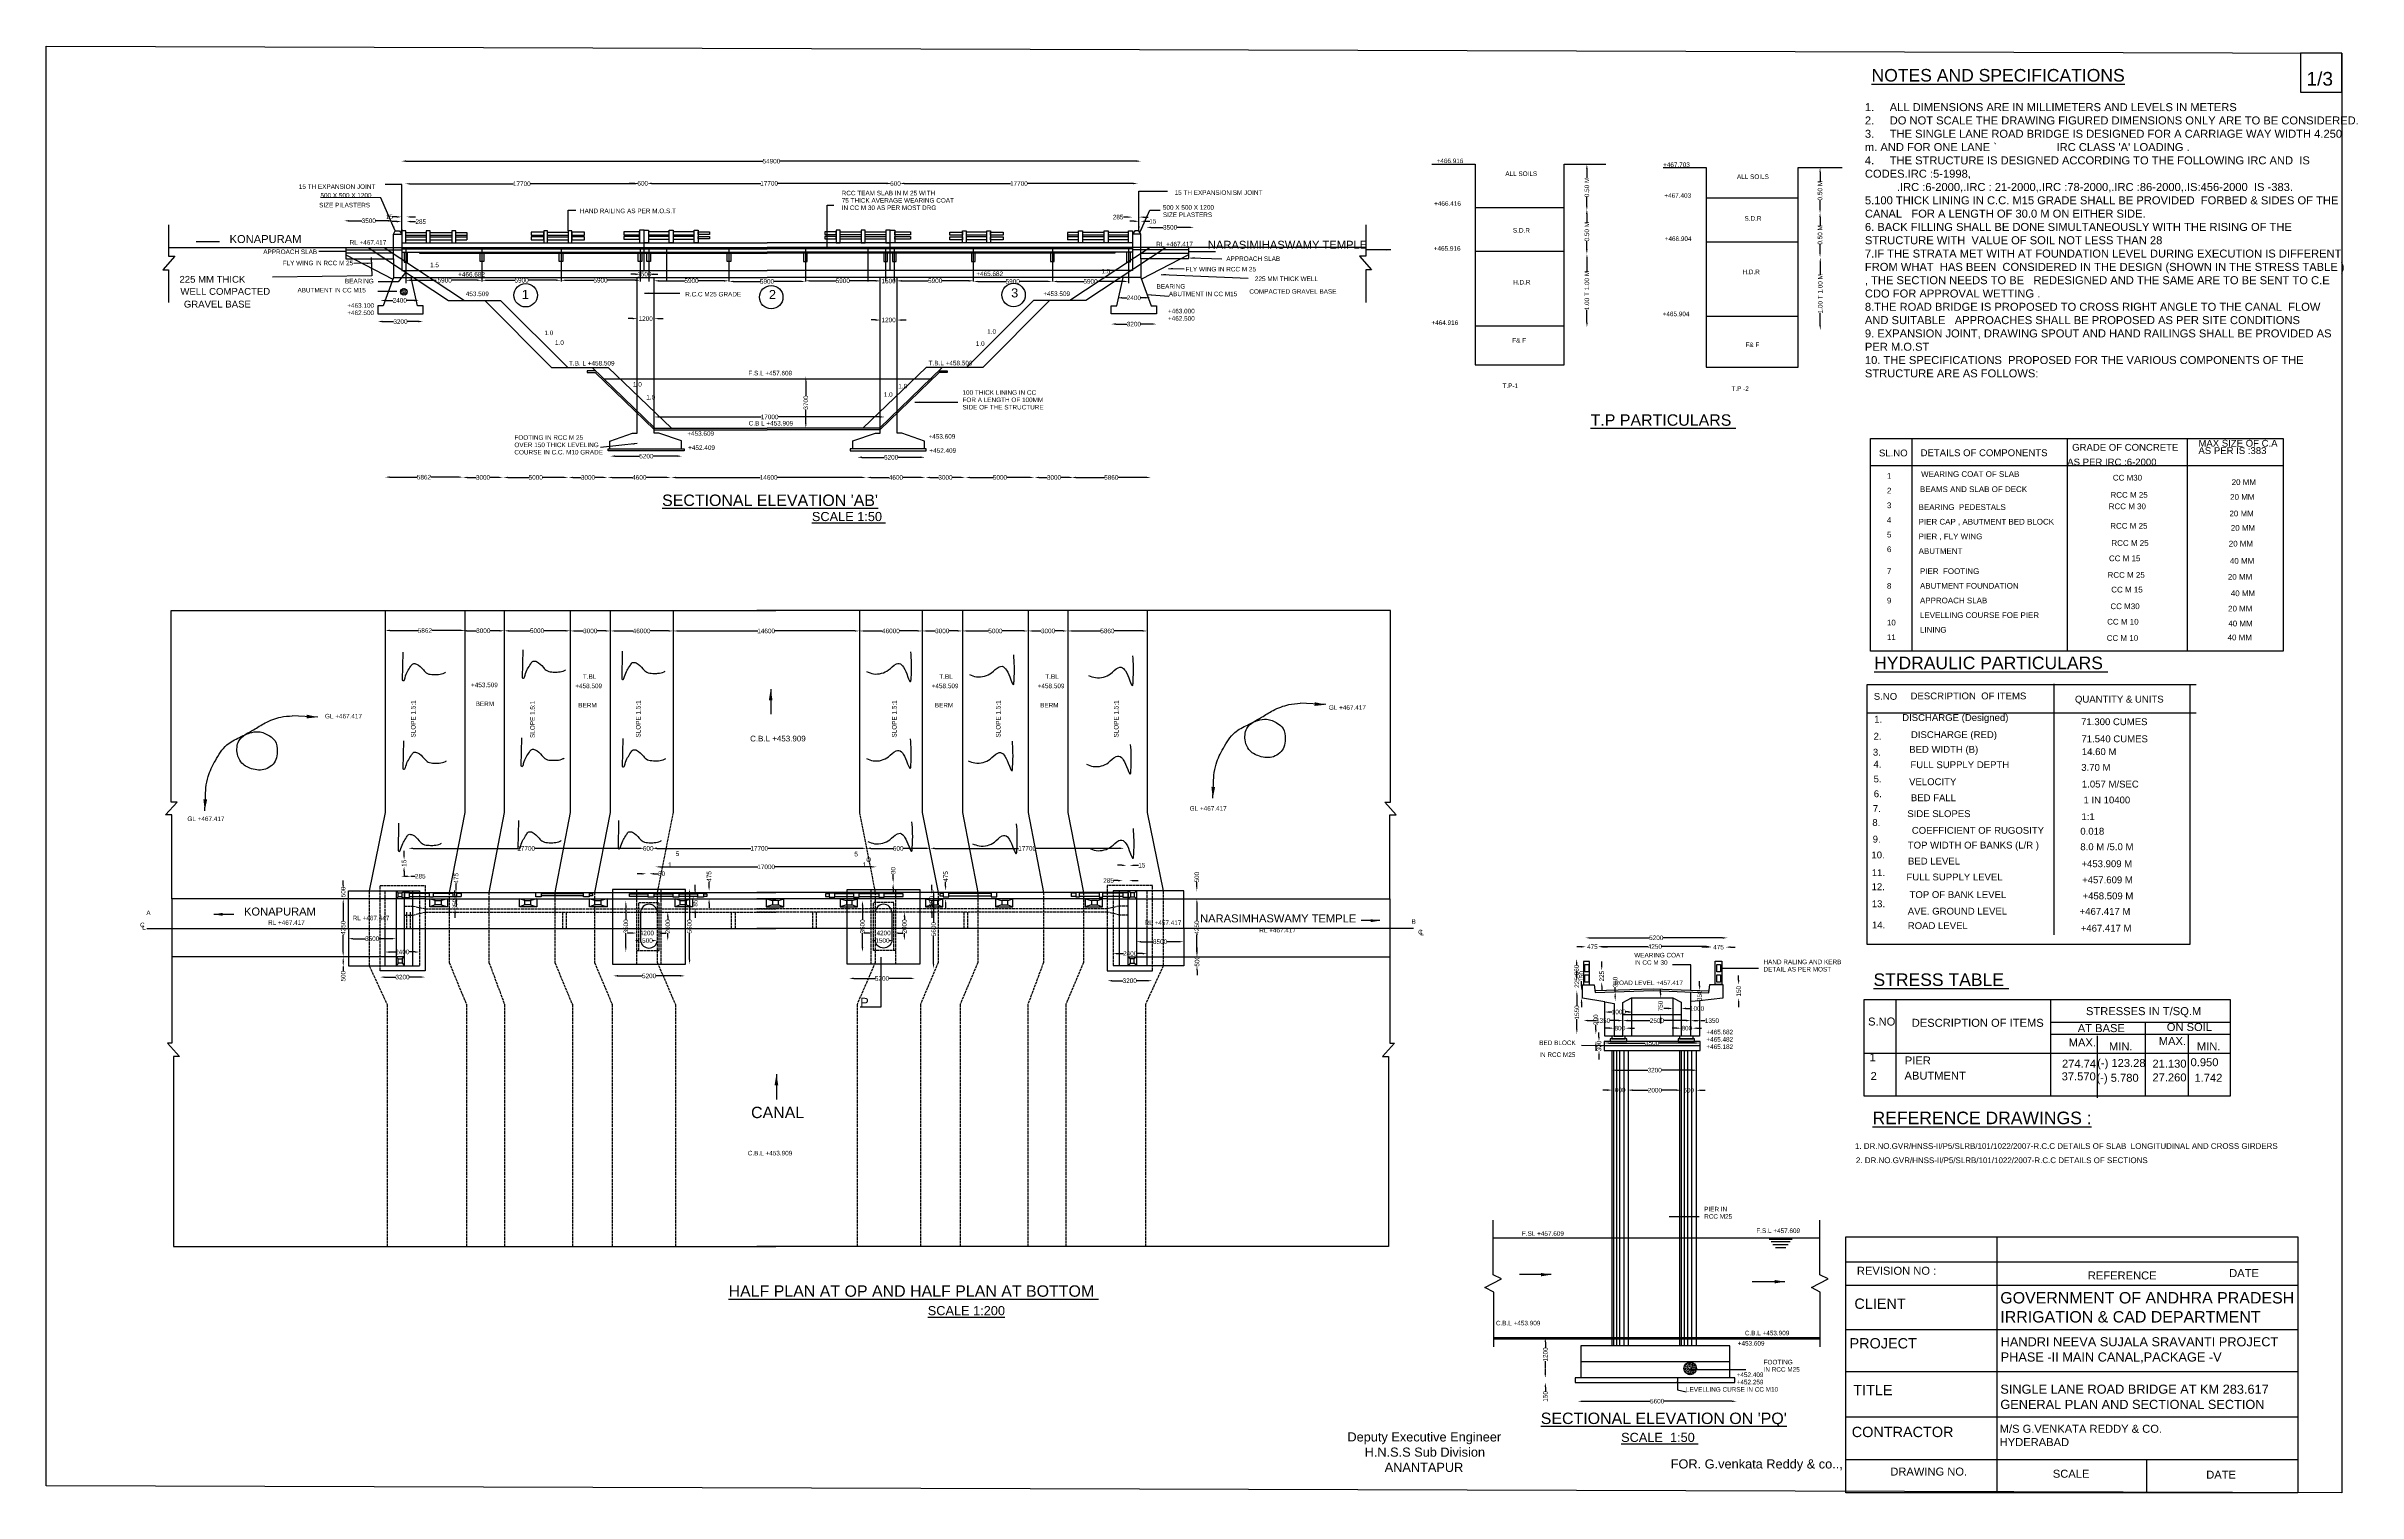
# Model space of a CAD drawing. Header units: millimetres. Extents: x 5124 to 2385548, y 2311 to 44314889.
# Drawn here: x 2375415 to 2385548, y 44308549 to 44314889 of the extents above.
import ezdxf

# ---------------------------------------------------------------- set-up
doc = ezdxf.new("R2010")
doc.units = ezdxf.units.MM
doc.header["$MEASUREMENT"] = 0
doc.linetypes.add('ACAD_ISO02W100', pattern=[15, 12, -3])
for name, color, linetype in [('DIMENSIONS', 7, 'Continuous'), ('DRAWING', 2, 'Continuous'), ('TEXT', 7, 'Continuous'), ('text1', 7, 'Continuous')]:
    doc.layers.add(name, color=color, linetype=linetype)
doc.styles.get("Standard").update_dxf_attribs({"font": 'arial.ttf', "height": 20})
doc.dimstyles.get("Standard").update_dxf_attribs({"dimtxt": 25, "dimasz": 20, "dimexe": 0.18, "dimexo": 0.0625, "dimgap": 0.09, "dimtad": 0, "dimdec": 0, "dimzin": 0, "dimdsep": 46, "dimtxsty": 'Standard', "dimcen": 0.09, "dimse1": 1, "dimse2": 1, "dimadec": 0, "dimazin": 0, "dimtfac": 1, "dimtdec": 0, "dimtofl": 0, "dimtmove": 0, "dimatfit": 3, "dimfxl": 1, "dimtolj": 1, "dimtzin": 0, "dimarcsym": 0})
pattern_1 = [(50, (0, 0), (7.172601826, -0.6275213498), [0.75, -8.25]), (355, (0, 0), (-1.3875133361, 7.521921337), [0.6, -6.6]), (100.45144446, (0.598, -0.052), (5.7850884673, 6.8943999097), [0.63740192, -7.01142112]), (46.1842, (0, 2), (10.6724133067, -1.655192808), [1.125, -12.375]), (96.63563549, (0.889, 1.862), (9.3466194567, 9.7411860077), [0.95610342, -10.5171376]), (351.18416399, (0, 2), (9.3466194505, 9.7411860027), [0.9, -9.90000001]), (21, (1, 1.5), (5.9690705212, -4.02618890665), [0.75, -8.25]), (326, (1, 1.5), (2.4331533192, 7.2515004505), [0.6, -6.6]), (71.45144474, (1.4974, 1.1645), (8.4022237673, 3.2253115281), [0.6374019, -7.01142112]), (37.5, (0, 0), (0.12159855317, 3.32893853831), [0, -6.52, 0, -6.7, 0, -6.625]), (7.5, (0, 0), (2.63069537442, 3.94411711882), [0, -3.82, 0, -6.37, 0, -2.525]), (327.5, (-2.23, 0), (5.33822436172, -0.22554871734), [0, -2.5, 0, -7.8, 0, -10.35]), (317.5, (-3.23, 0), (5.8318616934, 1.0010498233), [0, -3.25, 0, -5.18, 0, -7.35])]

# ---------------------------------------------------------------- blocks, each defined once
blk = doc.blocks.new('*D53')
at = {"layer": 'Defpoints', "color": 0, "transparency": 16777216}
for p in [(2376973, 44314381), (2380214, 44314385), (2380214, 44314381)]:
    blk.add_point(p, dxfattribs=at)
at = {"layer": 'DIMENSIONS', "color": 0, "lineweight": -2, "transparency": 16777216}
for p, q in [((2376993, 44314385), (2378556, 44314385)), ((2380194, 44314385), (2378631, 44314385))]:
    blk.add_line(p, q, dxfattribs=at)
at = {"layer": 'DIMENSIONS', "color": 0, "transparency": 16777216}
for points in [[(2376993, 44314389), (2376993, 44314382), (2376973, 44314385)], [(2380194, 44314389), (2380194, 44314382), (2380214, 44314385)]]:
    blk.add_solid(points, dxfattribs=at)
at = {"layer": 'DIMENSIONS', "color": 0, "transparency": 16777216, "insert": (2378594, 44314385), "char_height": 20, "attachment_point": 5}
blk.add_mtext('\\A1;54900', dxfattribs=at)
blk = doc.blocks.new('*D54')
at = {"layer": 'Defpoints', "color": 0, "transparency": 16777216}
for p in [(2376988, 44314283), (2378011, 44314286), (2378011, 44314283)]:
    blk.add_point(p, dxfattribs=at)
at = {"layer": 'DIMENSIONS', "color": 0, "lineweight": -2, "transparency": 16777216}
for p, q in [((2377008, 44314286), (2377463, 44314286)), ((2377991, 44314286), (2377536, 44314286))]:
    blk.add_line(p, q, dxfattribs=at)
at = {"layer": 'DIMENSIONS', "color": 0, "transparency": 16777216}
for points in [[(2377008, 44314289), (2377008, 44314283), (2376988, 44314286)], [(2377991, 44314289), (2377991, 44314283), (2378011, 44314286)]]:
    blk.add_solid(points, dxfattribs=at)
at = {"layer": 'DIMENSIONS', "color": 0, "transparency": 16777216, "insert": (2377500, 44314286), "char_height": 20, "attachment_point": 5}
blk.add_mtext('\\A1;17700', dxfattribs=at)
blk = doc.blocks.new('*D55')
at = {"layer": 'Defpoints', "color": 0, "transparency": 16777216}
for p in [(2378011, 44314283), (2378049, 44314288), (2378049, 44314283)]:
    blk.add_point(p, dxfattribs=at)
at = {"layer": 'DIMENSIONS', "color": 0, "lineweight": -2, "transparency": 16777216}
for p, q in [((2377991, 44314288), (2377971, 44314288)), ((2378069, 44314288), (2378089, 44314288))]:
    blk.add_line(p, q, dxfattribs=at)
at = {"layer": 'DIMENSIONS', "color": 0, "transparency": 16777216}
for points in [[(2377991, 44314291), (2377991, 44314284), (2378011, 44314288)], [(2378069, 44314291), (2378069, 44314284), (2378049, 44314288)]]:
    blk.add_solid(points, dxfattribs=at)
at = {"layer": 'DIMENSIONS', "color": 0, "transparency": 16777216, "insert": (2378030, 44314288), "char_height": 20, "attachment_point": 5}
blk.add_mtext('\\A1;600', dxfattribs=at)
blk = doc.blocks.new('*D56')
at = {"layer": 'Defpoints', "color": 0, "transparency": 16777216}
for p in [(2378049, 44314288), (2379120, 44314288), (2379120, 44314286)]:
    blk.add_point(p, dxfattribs=at)
at = {"layer": 'DIMENSIONS', "color": 0, "lineweight": -2, "transparency": 16777216}
for p, q in [((2378069, 44314288), (2378548, 44314288)), ((2379100, 44314288), (2378621, 44314288))]:
    blk.add_line(p, q, dxfattribs=at)
at = {"layer": 'DIMENSIONS', "color": 0, "transparency": 16777216}
for points in [[(2378069, 44314291), (2378069, 44314284), (2378049, 44314288)], [(2379100, 44314291), (2379100, 44314284), (2379120, 44314288)]]:
    blk.add_solid(points, dxfattribs=at)
at = {"layer": 'DIMENSIONS', "color": 0, "transparency": 16777216, "insert": (2378584, 44314288), "char_height": 20, "attachment_point": 5}
blk.add_mtext('\\A1;17700', dxfattribs=at)
blk = doc.blocks.new('*D57')
at = {"layer": 'Defpoints', "color": 0, "transparency": 16777216}
for p in [(2379120, 44314286), (2379157, 44314287), (2379157, 44314286)]:
    blk.add_point(p, dxfattribs=at)
at = {"layer": 'DIMENSIONS', "color": 0, "lineweight": -2, "transparency": 16777216}
for p, q in [((2379100, 44314287), (2379080, 44314287)), ((2379177, 44314287), (2379197, 44314287))]:
    blk.add_line(p, q, dxfattribs=at)
at = {"layer": 'DIMENSIONS', "color": 0, "transparency": 16777216}
for points in [[(2379100, 44314291), (2379100, 44314284), (2379120, 44314287)], [(2379177, 44314291), (2379177, 44314284), (2379157, 44314287)]]:
    blk.add_solid(points, dxfattribs=at)
at = {"layer": 'DIMENSIONS', "color": 0, "transparency": 16777216, "insert": (2379138, 44314287), "char_height": 20, "attachment_point": 5}
blk.add_mtext('\\A1;600', dxfattribs=at)
blk = doc.blocks.new('*D58')
at = {"layer": 'Defpoints', "color": 0, "transparency": 16777216}
for p in [(2379157, 44314286), (2380201, 44314287), (2380201, 44314286)]:
    blk.add_point(p, dxfattribs=at)
at = {"layer": 'DIMENSIONS', "color": 0, "lineweight": -2, "transparency": 16777216}
for p, q in [((2379177, 44314287), (2379642, 44314287)), ((2380181, 44314287), (2379716, 44314287))]:
    blk.add_line(p, q, dxfattribs=at)
at = {"layer": 'DIMENSIONS', "color": 0, "transparency": 16777216}
for points in [[(2379177, 44314290), (2379177, 44314284), (2379157, 44314287)], [(2380181, 44314290), (2380181, 44314284), (2380201, 44314287)]]:
    blk.add_solid(points, dxfattribs=at)
at = {"layer": 'DIMENSIONS', "color": 0, "transparency": 16777216, "insert": (2379679, 44314287), "char_height": 20, "attachment_point": 5}
blk.add_mtext('\\A1;17700', dxfattribs=at)
blk = doc.blocks.new('*D59')
at = {"layer": 'Defpoints', "color": 0, "transparency": 16777216}
for p in [(2376722, 44314114), (2376935, 44314124), (2376935, 44314114)]:
    blk.add_point(p, dxfattribs=at)
at = {"layer": 'DIMENSIONS', "color": 0, "lineweight": -2, "transparency": 16777216}
for p, q in [((2376742, 44314124), (2376799, 44314124)), ((2376915, 44314124), (2376859, 44314124))]:
    blk.add_line(p, q, dxfattribs=at)
at = {"layer": 'DIMENSIONS', "color": 0, "transparency": 16777216}
for points in [[(2376742, 44314127), (2376742, 44314120), (2376722, 44314124)], [(2376915, 44314127), (2376915, 44314120), (2376935, 44314124)]]:
    blk.add_solid(points, dxfattribs=at)
at = {"layer": 'DIMENSIONS', "color": 0, "transparency": 16777216, "insert": (2376829, 44314124), "char_height": 20, "attachment_point": 5}
blk.add_mtext('\\A1;3500', dxfattribs=at)
blk = doc.blocks.new('*D60')
at = {"layer": 'Defpoints', "color": 0, "transparency": 16777216}
for p in [(2376972, 44314120), (2376994, 44314120), (2376994, 44314120)]:
    blk.add_point(p, dxfattribs=at)
at = {"layer": 'DIMENSIONS', "color": 0, "lineweight": -2, "transparency": 16777216}
for p, q in [((2376952, 44314120), (2376932, 44314120)), ((2377014, 44314120), (2377034, 44314120))]:
    blk.add_line(p, q, dxfattribs=at)
at = {"layer": 'DIMENSIONS', "color": 0, "transparency": 16777216}
for points in [[(2376952, 44314124), (2376952, 44314117), (2376972, 44314120)], [(2377014, 44314124), (2377014, 44314117), (2376994, 44314120)]]:
    blk.add_solid(points, dxfattribs=at)
at = {"layer": 'DIMENSIONS', "color": 0, "transparency": 16777216, "insert": (2377057, 44314120), "char_height": 20, "attachment_point": 5}
blk.add_mtext('\\A1;285', dxfattribs=at)
blk = doc.blocks.new('*D61')
at = {"layer": 'Defpoints', "color": 0, "transparency": 16777216}
for p in [(2376994, 44314141), (2376972, 44314120), (2376994, 44314120)]:
    blk.add_point(p, dxfattribs=at)
at = {"layer": 'DIMENSIONS', "color": 0, "lineweight": -2, "transparency": 16777216}
for p, q in [((2376952, 44314141), (2376932, 44314141)), ((2377014, 44314141), (2377034, 44314141))]:
    blk.add_line(p, q, dxfattribs=at)
at = {"layer": 'DIMENSIONS', "color": 0, "transparency": 16777216}
for points in [[(2376952, 44314144), (2376952, 44314137), (2376972, 44314141)], [(2377014, 44314144), (2377014, 44314137), (2376994, 44314141)]]:
    blk.add_solid(points, dxfattribs=at)
at = {"layer": 'DIMENSIONS', "color": 0, "transparency": 16777216, "insert": (2376919, 44314141), "char_height": 20, "attachment_point": 5}
blk.add_mtext('\\A1;15', dxfattribs=at)
blk = doc.blocks.new('*D62')
at = {"layer": 'Defpoints', "color": 0, "transparency": 16777216}
for p in [(2380084, 44313715), (2380282, 44313715), (2380282, 44313671)]:
    blk.add_point(p, dxfattribs=at)
at = {"layer": 'DIMENSIONS', "color": 0, "lineweight": -2, "transparency": 16777216}
for p, q in [((2380104, 44313671), (2380153, 44313671)), ((2380262, 44313671), (2380213, 44313671))]:
    blk.add_line(p, q, dxfattribs=at)
at = {"layer": 'DIMENSIONS', "color": 0, "transparency": 16777216}
for points in [[(2380104, 44313675), (2380104, 44313668), (2380084, 44313671)], [(2380262, 44313675), (2380262, 44313668), (2380282, 44313671)]]:
    blk.add_solid(points, dxfattribs=at)
at = {"layer": 'DIMENSIONS', "color": 0, "transparency": 16777216, "insert": (2380183, 44313671), "char_height": 20, "attachment_point": 5}
blk.add_mtext('\\A1;3200', dxfattribs=at)
blk = doc.blocks.new('*D63')
at = {"layer": 'Defpoints', "color": 0, "transparency": 16777216}
for p in [(2380111, 44313765), (2380255, 44313786), (2380255, 44313762)]:
    blk.add_point(p, dxfattribs=at)
at = {"layer": 'DIMENSIONS', "color": 0, "lineweight": -2, "transparency": 16777216}
for p, q in [((2380131, 44313786), (2380153, 44313786)), ((2380235, 44313786), (2380213, 44313786))]:
    blk.add_line(p, q, dxfattribs=at)
at = {"layer": 'DIMENSIONS', "color": 0, "transparency": 16777216}
for points in [[(2380131, 44313790), (2380131, 44313783), (2380111, 44313786)], [(2380235, 44313790), (2380235, 44313783), (2380255, 44313786)]]:
    blk.add_solid(points, dxfattribs=at)
at = {"layer": 'DIMENSIONS', "color": 0, "transparency": 16777216, "insert": (2380183, 44313786), "char_height": 20, "attachment_point": 5}
blk.add_mtext('\\A1;2400', dxfattribs=at)
blk = doc.blocks.new('*D64')
at = {"layer": 'Defpoints', "color": 0, "transparency": 16777216}
for p in [(2376869, 44313715), (2377067, 44313715), (2377067, 44313682)]:
    blk.add_point(p, dxfattribs=at)
at = {"layer": 'DIMENSIONS', "color": 0, "lineweight": -2, "transparency": 16777216}
for p, q in [((2376889, 44313682), (2376938, 44313682)), ((2377047, 44313682), (2376998, 44313682))]:
    blk.add_line(p, q, dxfattribs=at)
at = {"layer": 'DIMENSIONS', "color": 0, "transparency": 16777216}
for points in [[(2376889, 44313686), (2376889, 44313679), (2376869, 44313682)], [(2377047, 44313686), (2377047, 44313679), (2377067, 44313682)]]:
    blk.add_solid(points, dxfattribs=at)
at = {"layer": 'DIMENSIONS', "color": 0, "transparency": 16777216, "insert": (2376968, 44313682), "char_height": 20, "attachment_point": 5}
blk.add_mtext('\\A1;3200', dxfattribs=at)
blk = doc.blocks.new('*D65')
at = {"layer": 'Defpoints', "color": 0, "transparency": 16777216}
for p in [(2376880, 44313775), (2377049, 44313775), (2377049, 44313775)]:
    blk.add_point(p, dxfattribs=at)
at = {"layer": 'DIMENSIONS', "color": 0, "lineweight": -2, "transparency": 16777216}
for p, q in [((2376900, 44313775), (2376935, 44313775)), ((2377029, 44313775), (2376995, 44313775))]:
    blk.add_line(p, q, dxfattribs=at)
at = {"layer": 'DIMENSIONS', "color": 0, "transparency": 16777216}
for points in [[(2376900, 44313778), (2376900, 44313771), (2376880, 44313775)], [(2377029, 44313778), (2377029, 44313771), (2377049, 44313775)]]:
    blk.add_solid(points, dxfattribs=at)
at = {"layer": 'DIMENSIONS', "color": 0, "transparency": 16777216, "insert": (2376965, 44313775), "char_height": 20, "attachment_point": 5}
blk.add_mtext('\\A1;2400', dxfattribs=at)
blk = doc.blocks.new('*D66')
at = {"layer": 'Defpoints', "color": 0, "transparency": 16777216}
for p in [(2376991, 44313875), (2377325, 44313875), (2377325, 44313863)]:
    blk.add_point(p, dxfattribs=at)
at = {"layer": 'DIMENSIONS', "color": 0, "lineweight": -2, "transparency": 16777216}
for p, q in [((2377011, 44313863), (2377124, 44313863)), ((2377305, 44313863), (2377193, 44313863))]:
    blk.add_line(p, q, dxfattribs=at)
at = {"layer": 'DIMENSIONS', "color": 0, "transparency": 16777216}
for points in [[(2377011, 44313866), (2377011, 44313860), (2376991, 44313863)], [(2377305, 44313866), (2377305, 44313860), (2377325, 44313863)]]:
    blk.add_solid(points, dxfattribs=at)
at = {"layer": 'DIMENSIONS', "color": 0, "transparency": 16777216, "insert": (2377158, 44313863), "char_height": 20, "attachment_point": 5}
blk.add_mtext('\\A1; 5900', dxfattribs=at)
blk = doc.blocks.new('*D67')
at = {"layer": 'Defpoints', "color": 0, "transparency": 16777216}
for p in [(2377325, 44313863), (2377672, 44313863), (2377672, 44313858)]:
    blk.add_point(p, dxfattribs=at)
at = {"layer": 'DIMENSIONS', "color": 0, "lineweight": -2, "transparency": 16777216}
for p, q in [((2377345, 44313863), (2377469, 44313863)), ((2377652, 44313863), (2377529, 44313863))]:
    blk.add_line(p, q, dxfattribs=at)
at = {"layer": 'DIMENSIONS', "color": 0, "transparency": 16777216}
for points in [[(2377345, 44313866), (2377345, 44313860), (2377325, 44313863)], [(2377652, 44313866), (2377652, 44313860), (2377672, 44313863)]]:
    blk.add_solid(points, dxfattribs=at)
at = {"layer": 'DIMENSIONS', "color": 0, "transparency": 16777216, "insert": (2377499, 44313863), "char_height": 20, "attachment_point": 5}
blk.add_mtext('\\A1;5900', dxfattribs=at)
blk = doc.blocks.new('*D68')
at = {"layer": 'Defpoints', "color": 0, "transparency": 16777216}
for p in [(2377672, 44313863), (2378018, 44313863), (2378018, 44313863)]:
    blk.add_point(p, dxfattribs=at)
at = {"layer": 'DIMENSIONS', "color": 0, "lineweight": -2, "transparency": 16777216}
for p, q in [((2377692, 44313863), (2377815, 44313863)), ((2377998, 44313863), (2377875, 44313863))]:
    blk.add_line(p, q, dxfattribs=at)
at = {"layer": 'DIMENSIONS', "color": 0, "transparency": 16777216}
for points in [[(2377692, 44313866), (2377692, 44313860), (2377672, 44313863)], [(2377998, 44313866), (2377998, 44313860), (2378018, 44313863)]]:
    blk.add_solid(points, dxfattribs=at)
at = {"layer": 'DIMENSIONS', "color": 0, "transparency": 16777216, "insert": (2377845, 44313863), "char_height": 20, "attachment_point": 5}
blk.add_mtext('\\A1;5900', dxfattribs=at)
blk = doc.blocks.new('*D69')
at = {"layer": 'Defpoints', "color": 0, "transparency": 16777216}
for p in [(2378018, 44313863), (2378056, 44313890), (2378056, 44313863)]:
    blk.add_point(p, dxfattribs=at)
at = {"layer": 'DIMENSIONS', "color": 0, "lineweight": -2, "transparency": 16777216}
for p, q in [((2377998, 44313890), (2377978, 44313890)), ((2378076, 44313890), (2378096, 44313890))]:
    blk.add_line(p, q, dxfattribs=at)
at = {"layer": 'DIMENSIONS', "color": 0, "transparency": 16777216}
for points in [[(2377998, 44313893), (2377998, 44313886), (2378018, 44313890)], [(2378076, 44313893), (2378076, 44313886), (2378056, 44313890)]]:
    blk.add_solid(points, dxfattribs=at)
at = {"layer": 'DIMENSIONS', "color": 0, "transparency": 16777216, "insert": (2378037, 44313890), "char_height": 20, "attachment_point": 5}
blk.add_mtext('\\A1;1500', dxfattribs=at)
blk = doc.blocks.new('*D70')
at = {"layer": 'Defpoints', "color": 0, "transparency": 16777216}
for p in [(2378080, 44313875), (2378407, 44313875), (2378407, 44313861)]:
    blk.add_point(p, dxfattribs=at)
at = {"layer": 'DIMENSIONS', "color": 0, "lineweight": -2, "transparency": 16777216}
for p, q in [((2378100, 44313861), (2378214, 44313861)), ((2378387, 44313861), (2378273, 44313861))]:
    blk.add_line(p, q, dxfattribs=at)
at = {"layer": 'DIMENSIONS', "color": 0, "transparency": 16777216}
for points in [[(2378100, 44313864), (2378100, 44313857), (2378080, 44313861)], [(2378387, 44313864), (2378387, 44313857), (2378407, 44313861)]]:
    blk.add_solid(points, dxfattribs=at)
at = {"layer": 'DIMENSIONS', "color": 0, "transparency": 16777216, "insert": (2378244, 44313861), "char_height": 20, "attachment_point": 5}
blk.add_mtext('\\A1;5900', dxfattribs=at)
blk = doc.blocks.new('*D71')
at = {"layer": 'Defpoints', "color": 0, "transparency": 16777216}
for p in [(2378407, 44313861), (2378744, 44313861), (2378744, 44313858)]:
    blk.add_point(p, dxfattribs=at)
at = {"layer": 'DIMENSIONS', "color": 0, "lineweight": -2, "transparency": 16777216}
for p, q in [((2378427, 44313858), (2378546, 44313858)), ((2378724, 44313858), (2378605, 44313858))]:
    blk.add_line(p, q, dxfattribs=at)
at = {"layer": 'DIMENSIONS', "color": 0, "transparency": 16777216}
for points in [[(2378427, 44313861), (2378427, 44313855), (2378407, 44313858)], [(2378724, 44313861), (2378724, 44313855), (2378744, 44313858)]]:
    blk.add_solid(points, dxfattribs=at)
at = {"layer": 'DIMENSIONS', "color": 0, "transparency": 16777216, "insert": (2378575, 44313858), "char_height": 20, "attachment_point": 5}
blk.add_mtext('\\A1;5900', dxfattribs=at)
blk = doc.blocks.new('*D72')
at = {"layer": 'Defpoints', "color": 0, "transparency": 16777216}
for p in [(2378744, 44313858), (2379071, 44313861), (2379071, 44313858)]:
    blk.add_point(p, dxfattribs=at)
at = {"layer": 'DIMENSIONS', "color": 0, "lineweight": -2, "transparency": 16777216}
for p, q in [((2378764, 44313861), (2378878, 44313861)), ((2379051, 44313861), (2378937, 44313861))]:
    blk.add_line(p, q, dxfattribs=at)
at = {"layer": 'DIMENSIONS', "color": 0, "transparency": 16777216}
for points in [[(2378764, 44313864), (2378764, 44313857), (2378744, 44313861)], [(2379051, 44313864), (2379051, 44313857), (2379071, 44313861)]]:
    blk.add_solid(points, dxfattribs=at)
at = {"layer": 'DIMENSIONS', "color": 0, "transparency": 16777216, "insert": (2378907, 44313861), "char_height": 20, "attachment_point": 5}
blk.add_mtext('\\A1;5900', dxfattribs=at)
blk = doc.blocks.new('*D73')
at = {"layer": 'Defpoints', "color": 0, "transparency": 16777216}
for p in [(2379071, 44313858), (2379145, 44313860), (2379145, 44313858)]:
    blk.add_point(p, dxfattribs=at)
at = {"layer": 'DIMENSIONS', "color": 0, "lineweight": -2, "transparency": 16777216}
for p, q in [((2379051, 44313860), (2379031, 44313860)), ((2379165, 44313860), (2379185, 44313860))]:
    blk.add_line(p, q, dxfattribs=at)
at = {"layer": 'DIMENSIONS', "color": 0, "transparency": 16777216}
for points in [[(2379051, 44313864), (2379051, 44313857), (2379071, 44313860)], [(2379165, 44313864), (2379165, 44313857), (2379145, 44313860)]]:
    blk.add_solid(points, dxfattribs=at)
at = {"layer": 'DIMENSIONS', "color": 0, "transparency": 16777216, "insert": (2379108, 44313860), "char_height": 20, "attachment_point": 5}
blk.add_mtext('\\A1;1500', dxfattribs=at)
blk = doc.blocks.new('*D74')
at = {"layer": 'Defpoints', "color": 0, "transparency": 16777216}
for p in [(2379145, 44313860), (2379479, 44313861), (2379479, 44313860)]:
    blk.add_point(p, dxfattribs=at)
at = {"layer": 'DIMENSIONS', "color": 0, "lineweight": -2, "transparency": 16777216}
for p, q in [((2379165, 44313861), (2379282, 44313861)), ((2379459, 44313861), (2379342, 44313861))]:
    blk.add_line(p, q, dxfattribs=at)
at = {"layer": 'DIMENSIONS', "color": 0, "transparency": 16777216}
for points in [[(2379165, 44313864), (2379165, 44313857), (2379145, 44313861)], [(2379459, 44313864), (2379459, 44313857), (2379479, 44313861)]]:
    blk.add_solid(points, dxfattribs=at)
at = {"layer": 'DIMENSIONS', "color": 0, "transparency": 16777216, "insert": (2379312, 44313861), "char_height": 20, "attachment_point": 5}
blk.add_mtext('\\A1;5900', dxfattribs=at)
blk = doc.blocks.new('*D75')
at = {"layer": 'Defpoints', "color": 0, "transparency": 16777216}
for p in [(2379479, 44313861), (2379826, 44313861), (2379826, 44313858)]:
    blk.add_point(p, dxfattribs=at)
at = {"layer": 'DIMENSIONS', "color": 0, "lineweight": -2, "transparency": 16777216}
for p, q in [((2379499, 44313858), (2379622, 44313858)), ((2379806, 44313858), (2379682, 44313858))]:
    blk.add_line(p, q, dxfattribs=at)
at = {"layer": 'DIMENSIONS', "color": 0, "transparency": 16777216}
for points in [[(2379499, 44313861), (2379499, 44313855), (2379479, 44313858)], [(2379806, 44313861), (2379806, 44313855), (2379826, 44313858)]]:
    blk.add_solid(points, dxfattribs=at)
at = {"layer": 'DIMENSIONS', "color": 0, "transparency": 16777216, "insert": (2379652, 44313858), "char_height": 20, "attachment_point": 5}
blk.add_mtext('\\A1;5900', dxfattribs=at)
blk = doc.blocks.new('*D76')
at = {"layer": 'Defpoints', "color": 0, "transparency": 16777216}
for p in [(2379826, 44313861), (2380160, 44313861), (2380160, 44313858)]:
    blk.add_point(p, dxfattribs=at)
at = {"layer": 'DIMENSIONS', "color": 0, "lineweight": -2, "transparency": 16777216}
for p, q in [((2379846, 44313858), (2379963, 44313858)), ((2380140, 44313858), (2380023, 44313858))]:
    blk.add_line(p, q, dxfattribs=at)
at = {"layer": 'DIMENSIONS', "color": 0, "transparency": 16777216}
for points in [[(2379846, 44313861), (2379846, 44313855), (2379826, 44313858)], [(2380140, 44313861), (2380140, 44313855), (2380160, 44313858)]]:
    blk.add_solid(points, dxfattribs=at)
at = {"layer": 'DIMENSIONS', "color": 0, "transparency": 16777216, "insert": (2379993, 44313858), "char_height": 20, "attachment_point": 5}
blk.add_mtext('\\A1;5900', dxfattribs=at)
blk = doc.blocks.new('*D77')
at = {"layer": 'Defpoints', "color": 0, "transparency": 16777216}
for p in [(2382187, 44314372), (2382169, 44314169), (2382187, 44314169)]:
    blk.add_point(p, dxfattribs=at)
at = {"layer": 'DIMENSIONS', "color": 0, "lineweight": -2, "transparency": 16777216}
for p, q in [((2382169, 44314352), (2382169, 44314312)), ((2382169, 44314189), (2382169, 44314229))]:
    blk.add_line(p, q, dxfattribs=at)
at = {"layer": 'DIMENSIONS', "color": 0, "transparency": 16777216}
for points in [[(2382165, 44314352), (2382172, 44314352), (2382169, 44314372)], [(2382165, 44314189), (2382172, 44314189), (2382169, 44314169)]]:
    blk.add_solid(points, dxfattribs=at)
at = {"layer": 'DIMENSIONS', "color": 0, "transparency": 16777216, "insert": (2382169, 44314270), "char_height": 20, "attachment_point": 5, "rotation": 90}
blk.add_mtext('\\A1;0.50 M', dxfattribs=at)
blk = doc.blocks.new('*D78')
at = {"layer": 'Defpoints', "color": 0, "transparency": 16777216}
for p in [(2382169, 44314174), (2382169, 44313978), (2382169, 44313978)]:
    blk.add_point(p, dxfattribs=at)
at = {"layer": 'DIMENSIONS', "color": 0, "lineweight": -2, "transparency": 16777216}
for p, q in [((2382169, 44314154), (2382169, 44314117)), ((2382169, 44313998), (2382169, 44314035))]:
    blk.add_line(p, q, dxfattribs=at)
at = {"layer": 'DIMENSIONS', "color": 0, "transparency": 16777216}
for points in [[(2382165, 44314154), (2382172, 44314154), (2382169, 44314174)], [(2382165, 44313998), (2382172, 44313998), (2382169, 44313978)]]:
    blk.add_solid(points, dxfattribs=at)
at = {"layer": 'DIMENSIONS', "color": 0, "transparency": 16777216, "insert": (2382169, 44314076), "char_height": 20, "attachment_point": 5, "rotation": 90}
blk.add_mtext('\\A1;0.50 M', dxfattribs=at)
blk = doc.blocks.new('*D79')
at = {"layer": 'Defpoints', "color": 0, "transparency": 16777216}
for p in [(2382169, 44313978), (2382169, 44313658), (2382169, 44313658)]:
    blk.add_point(p, dxfattribs=at)
at = {"layer": 'DIMENSIONS', "color": 0, "lineweight": -2, "transparency": 16777216}
for p, q in [((2382169, 44313958), (2382169, 44313902)), ((2382169, 44313678), (2382169, 44313734))]:
    blk.add_line(p, q, dxfattribs=at)
at = {"layer": 'DIMENSIONS', "color": 0, "transparency": 16777216}
for points in [[(2382166, 44313958), (2382173, 44313958), (2382169, 44313978)], [(2382166, 44313678), (2382173, 44313678), (2382169, 44313658)]]:
    blk.add_solid(points, dxfattribs=at)
at = {"layer": 'DIMENSIONS', "color": 0, "transparency": 16777216, "insert": (2382169, 44313818), "char_height": 20, "attachment_point": 5, "rotation": 90}
blk.add_mtext('\\A1;1.00 T 1.00 M', dxfattribs=at)
blk = doc.blocks.new('*D82')
at = {"layer": 'Defpoints', "color": 0, "transparency": 16777216}
for p in [(2383210, 44314357), (2383191, 44314155), (2383210, 44314155)]:
    blk.add_point(p, dxfattribs=at)
at = {"layer": 'DIMENSIONS', "color": 0, "lineweight": -2, "transparency": 16777216}
for p, q in [((2383191, 44314337), (2383191, 44314297)), ((2383191, 44314175), (2383191, 44314215))]:
    blk.add_line(p, q, dxfattribs=at)
at = {"layer": 'DIMENSIONS', "color": 0, "transparency": 16777216}
for points in [[(2383188, 44314337), (2383194, 44314337), (2383191, 44314357)], [(2383188, 44314175), (2383194, 44314175), (2383191, 44314155)]]:
    blk.add_solid(points, dxfattribs=at)
at = {"layer": 'DIMENSIONS', "color": 0, "transparency": 16777216, "insert": (2383191, 44314256), "char_height": 20, "attachment_point": 5, "rotation": 90}
blk.add_mtext('\\A1;0.50 M', dxfattribs=at)
blk = doc.blocks.new('*D80')
at = {"layer": 'Defpoints', "color": 0, "transparency": 16777216}
for p in [(2383192, 44314160), (2383191, 44313963), (2383192, 44313963)]:
    blk.add_point(p, dxfattribs=at)
at = {"layer": 'DIMENSIONS', "color": 0, "lineweight": -2, "transparency": 16777216}
for p, q in [((2383191, 44314140), (2383191, 44314103)), ((2383191, 44313983), (2383191, 44314020))]:
    blk.add_line(p, q, dxfattribs=at)
at = {"layer": 'DIMENSIONS', "color": 0, "transparency": 16777216}
for points in [[(2383188, 44314140), (2383194, 44314140), (2383191, 44314160)], [(2383188, 44313983), (2383194, 44313983), (2383191, 44313963)]]:
    blk.add_solid(points, dxfattribs=at)
at = {"layer": 'DIMENSIONS', "color": 0, "transparency": 16777216, "insert": (2383191, 44314062), "char_height": 20, "attachment_point": 5, "rotation": 90}
blk.add_mtext('\\A1;0.50 M', dxfattribs=at)
blk = doc.blocks.new('*D81')
at = {"layer": 'Defpoints', "color": 0, "transparency": 16777216}
for p in [(2383192, 44313963), (2383192, 44313644), (2383192, 44313644)]:
    blk.add_point(p, dxfattribs=at)
at = {"layer": 'DIMENSIONS', "color": 0, "lineweight": -2, "transparency": 16777216}
for p, q in [((2383192, 44313943), (2383192, 44313887)), ((2383192, 44313664), (2383192, 44313720))]:
    blk.add_line(p, q, dxfattribs=at)
at = {"layer": 'DIMENSIONS', "color": 0, "transparency": 16777216}
for points in [[(2383189, 44313943), (2383195, 44313943), (2383192, 44313963)], [(2383189, 44313664), (2383195, 44313664), (2383192, 44313644)]]:
    blk.add_solid(points, dxfattribs=at)
at = {"layer": 'DIMENSIONS', "color": 0, "transparency": 16777216, "insert": (2383192, 44313804), "char_height": 20, "attachment_point": 5, "rotation": 90}
blk.add_mtext('\\A1;1.00 T 1.00 M', dxfattribs=at)
blk = doc.blocks.new('*D83')
at = {"layer": 'Defpoints', "color": 0, "transparency": 16777216}
for p in [(2376901, 44312316), (2377250, 44312328), (2377250, 44312316)]:
    blk.add_point(p, dxfattribs=at)
at = {"layer": 'DIMENSIONS', "color": 0, "lineweight": -2, "transparency": 16777216}
for p, q in [((2376921, 44312328), (2377046, 44312328)), ((2377230, 44312328), (2377105, 44312328))]:
    blk.add_line(p, q, dxfattribs=at)
at = {"layer": 'DIMENSIONS', "color": 0, "transparency": 16777216}
for points in [[(2376921, 44312332), (2376921, 44312325), (2376901, 44312328)], [(2377230, 44312332), (2377230, 44312325), (2377250, 44312328)]]:
    blk.add_solid(points, dxfattribs=at)
at = {"layer": 'DIMENSIONS', "color": 0, "transparency": 16777216, "insert": (2377075, 44312328), "char_height": 20, "attachment_point": 5}
blk.add_mtext('\\A1;5862', dxfattribs=at)
blk = doc.blocks.new('*D84')
at = {"layer": 'Defpoints', "color": 0, "transparency": 16777216}
for p in [(2377240, 44312327), (2377423, 44312327), (2377423, 44312327)]:
    blk.add_point(p, dxfattribs=at)
at = {"layer": 'DIMENSIONS', "color": 0, "lineweight": -2, "transparency": 16777216}
for p, q in [((2377260, 44312327), (2377301, 44312327)), ((2377403, 44312327), (2377361, 44312327))]:
    blk.add_line(p, q, dxfattribs=at)
at = {"layer": 'DIMENSIONS', "color": 0, "transparency": 16777216}
for points in [[(2377260, 44312330), (2377260, 44312323), (2377240, 44312327)], [(2377403, 44312330), (2377403, 44312323), (2377423, 44312327)]]:
    blk.add_solid(points, dxfattribs=at)
at = {"layer": 'DIMENSIONS', "color": 0, "transparency": 16777216, "insert": (2377331, 44312327), "char_height": 20, "attachment_point": 5}
blk.add_mtext('\\A1;3000', dxfattribs=at)
blk = doc.blocks.new('*D85')
at = {"layer": 'Defpoints', "color": 0, "transparency": 16777216}
for p in [(2377423, 44312327), (2377712, 44312327), (2377712, 44312327)]:
    blk.add_point(p, dxfattribs=at)
at = {"layer": 'DIMENSIONS', "color": 0, "lineweight": -2, "transparency": 16777216}
for p, q in [((2377443, 44312327), (2377537, 44312327)), ((2377692, 44312327), (2377597, 44312327))]:
    blk.add_line(p, q, dxfattribs=at)
at = {"layer": 'DIMENSIONS', "color": 0, "transparency": 16777216}
for points in [[(2377443, 44312330), (2377443, 44312323), (2377423, 44312327)], [(2377692, 44312330), (2377692, 44312323), (2377712, 44312327)]]:
    blk.add_solid(points, dxfattribs=at)
at = {"layer": 'DIMENSIONS', "color": 0, "transparency": 16777216, "insert": (2377567, 44312327), "char_height": 20, "attachment_point": 5}
blk.add_mtext('\\A1;5000', dxfattribs=at)
blk = doc.blocks.new('*D86')
at = {"layer": 'Defpoints', "color": 0, "transparency": 16777216}
for p in [(2377712, 44312327), (2377888, 44312326), (2377888, 44312326)]:
    blk.add_point(p, dxfattribs=at)
at = {"layer": 'DIMENSIONS', "color": 0, "lineweight": -2, "transparency": 16777216}
for p, q in [((2377732, 44312326), (2377770, 44312326)), ((2377868, 44312326), (2377830, 44312326))]:
    blk.add_line(p, q, dxfattribs=at)
at = {"layer": 'DIMENSIONS', "color": 0, "transparency": 16777216}
for points in [[(2377732, 44312329), (2377732, 44312323), (2377712, 44312326)], [(2377868, 44312329), (2377868, 44312323), (2377888, 44312326)]]:
    blk.add_solid(points, dxfattribs=at)
at = {"layer": 'DIMENSIONS', "color": 0, "transparency": 16777216, "insert": (2377800, 44312326), "char_height": 20, "attachment_point": 5}
blk.add_mtext('\\A1;3000', dxfattribs=at)
blk = doc.blocks.new('*D87')
at = {"layer": 'Defpoints', "color": 0, "transparency": 16777216}
for p in [(2377888, 44312326), (2378163, 44312326), (2378163, 44312326)]:
    blk.add_point(p, dxfattribs=at)
at = {"layer": 'DIMENSIONS', "color": 0, "lineweight": -2, "transparency": 16777216}
for p, q in [((2377908, 44312326), (2377987, 44312326)), ((2378143, 44312326), (2378063, 44312326))]:
    blk.add_line(p, q, dxfattribs=at)
at = {"layer": 'DIMENSIONS', "color": 0, "transparency": 16777216}
for points in [[(2377908, 44312329), (2377908, 44312323), (2377888, 44312326)], [(2378143, 44312329), (2378143, 44312323), (2378163, 44312326)]]:
    blk.add_solid(points, dxfattribs=at)
at = {"layer": 'DIMENSIONS', "color": 0, "transparency": 16777216, "insert": (2378025, 44312326), "char_height": 20, "attachment_point": 5}
blk.add_mtext('\\A1;46000', dxfattribs=at)
blk = doc.blocks.new('*D88')
at = {"layer": 'Defpoints', "color": 0, "transparency": 16777216}
for p in [(2378163, 44312326), (2378980, 44312326), (2378980, 44312326)]:
    blk.add_point(p, dxfattribs=at)
at = {"layer": 'DIMENSIONS', "color": 0, "lineweight": -2, "transparency": 16777216}
for p, q in [((2378183, 44312326), (2378535, 44312326)), ((2378960, 44312326), (2378608, 44312326))]:
    blk.add_line(p, q, dxfattribs=at)
at = {"layer": 'DIMENSIONS', "color": 0, "transparency": 16777216}
for points in [[(2378183, 44312329), (2378183, 44312323), (2378163, 44312326)], [(2378960, 44312329), (2378960, 44312323), (2378980, 44312326)]]:
    blk.add_solid(points, dxfattribs=at)
at = {"layer": 'DIMENSIONS', "color": 0, "transparency": 16777216, "insert": (2378571, 44312326), "char_height": 20, "attachment_point": 5}
blk.add_mtext('\\A1;14600', dxfattribs=at)
blk = doc.blocks.new('*D89')
at = {"layer": 'Defpoints', "color": 0, "transparency": 16777216}
for p in [(2378980, 44312326), (2379255, 44312326), (2379255, 44312326)]:
    blk.add_point(p, dxfattribs=at)
at = {"layer": 'DIMENSIONS', "color": 0, "lineweight": -2, "transparency": 16777216}
for p, q in [((2379000, 44312326), (2379080, 44312326)), ((2379235, 44312326), (2379156, 44312326))]:
    blk.add_line(p, q, dxfattribs=at)
at = {"layer": 'DIMENSIONS', "color": 0, "transparency": 16777216}
for points in [[(2379000, 44312329), (2379000, 44312323), (2378980, 44312326)], [(2379235, 44312329), (2379235, 44312323), (2379255, 44312326)]]:
    blk.add_solid(points, dxfattribs=at)
at = {"layer": 'DIMENSIONS', "color": 0, "transparency": 16777216, "insert": (2379118, 44312326), "char_height": 20, "attachment_point": 5}
blk.add_mtext('\\A1;46000', dxfattribs=at)
blk = doc.blocks.new('*D90')
at = {"layer": 'Defpoints', "color": 0, "transparency": 16777216}
for p in [(2379255, 44312326), (2379431, 44312326), (2379431, 44312326)]:
    blk.add_point(p, dxfattribs=at)
at = {"layer": 'DIMENSIONS', "color": 0, "lineweight": -2, "transparency": 16777216}
for p, q in [((2379275, 44312326), (2379313, 44312326)), ((2379411, 44312326), (2379373, 44312326))]:
    blk.add_line(p, q, dxfattribs=at)
at = {"layer": 'DIMENSIONS', "color": 0, "transparency": 16777216}
for points in [[(2379275, 44312329), (2379275, 44312323), (2379255, 44312326)], [(2379411, 44312329), (2379411, 44312323), (2379431, 44312326)]]:
    blk.add_solid(points, dxfattribs=at)
at = {"layer": 'DIMENSIONS', "color": 0, "transparency": 16777216, "insert": (2379343, 44312326), "char_height": 20, "attachment_point": 5}
blk.add_mtext('\\A1;3000', dxfattribs=at)
blk = doc.blocks.new('*D91')
at = {"layer": 'Defpoints', "color": 0, "transparency": 16777216}
for p in [(2379431, 44312326), (2379720, 44312326), (2379720, 44312326)]:
    blk.add_point(p, dxfattribs=at)
at = {"layer": 'DIMENSIONS', "color": 0, "lineweight": -2, "transparency": 16777216}
for p, q in [((2379451, 44312326), (2379546, 44312326)), ((2379700, 44312326), (2379606, 44312326))]:
    blk.add_line(p, q, dxfattribs=at)
at = {"layer": 'DIMENSIONS', "color": 0, "transparency": 16777216}
for points in [[(2379451, 44312329), (2379451, 44312323), (2379431, 44312326)], [(2379700, 44312329), (2379700, 44312323), (2379720, 44312326)]]:
    blk.add_solid(points, dxfattribs=at)
at = {"layer": 'DIMENSIONS', "color": 0, "transparency": 16777216, "insert": (2379576, 44312326), "char_height": 20, "attachment_point": 5}
blk.add_mtext('\\A1;5000', dxfattribs=at)
blk = doc.blocks.new('*D92')
at = {"layer": 'Defpoints', "color": 0, "transparency": 16777216}
for p in [(2379720, 44312326), (2379893, 44312326), (2379893, 44312326)]:
    blk.add_point(p, dxfattribs=at)
at = {"layer": 'DIMENSIONS', "color": 0, "lineweight": -2, "transparency": 16777216}
for p, q in [((2379740, 44312326), (2379777, 44312326)), ((2379873, 44312326), (2379837, 44312326))]:
    blk.add_line(p, q, dxfattribs=at)
at = {"layer": 'DIMENSIONS', "color": 0, "transparency": 16777216}
for points in [[(2379740, 44312329), (2379740, 44312323), (2379720, 44312326)], [(2379873, 44312329), (2379873, 44312323), (2379893, 44312326)]]:
    blk.add_solid(points, dxfattribs=at)
at = {"layer": 'DIMENSIONS', "color": 0, "transparency": 16777216, "insert": (2379807, 44312326), "char_height": 20, "attachment_point": 5}
blk.add_mtext('\\A1;3000', dxfattribs=at)
blk = doc.blocks.new('*D93')
at = {"layer": 'Defpoints', "color": 0, "transparency": 16777216}
for p in [(2379893, 44312326), (2380242, 44312326), (2380242, 44312326)]:
    blk.add_point(p, dxfattribs=at)
at = {"layer": 'DIMENSIONS', "color": 0, "lineweight": -2, "transparency": 16777216}
for p, q in [((2379913, 44312326), (2380038, 44312326)), ((2380222, 44312326), (2380097, 44312326))]:
    blk.add_line(p, q, dxfattribs=at)
at = {"layer": 'DIMENSIONS', "color": 0, "transparency": 16777216}
for points in [[(2379913, 44312329), (2379913, 44312323), (2379893, 44312326)], [(2380222, 44312329), (2380222, 44312323), (2380242, 44312326)]]:
    blk.add_solid(points, dxfattribs=at)
at = {"layer": 'DIMENSIONS', "color": 0, "transparency": 16777216, "insert": (2380067, 44312326), "char_height": 20, "attachment_point": 5}
blk.add_mtext('\\A1;5860', dxfattribs=at)
blk = doc.blocks.new('*D94')
at = {"layer": 'Defpoints', "color": 0, "transparency": 16777216}
for p in [(2377003, 44311372), (2378036, 44311373), (2378036, 44311372)]:
    blk.add_point(p, dxfattribs=at)
at = {"layer": 'DIMENSIONS', "color": 0, "lineweight": -2, "transparency": 16777216}
for p, q in [((2377023, 44311373), (2377483, 44311373)), ((2378016, 44311373), (2377556, 44311373))]:
    blk.add_line(p, q, dxfattribs=at)
at = {"layer": 'DIMENSIONS', "color": 0, "transparency": 16777216}
for points in [[(2377023, 44311377), (2377023, 44311370), (2377003, 44311373)], [(2378016, 44311377), (2378016, 44311370), (2378036, 44311373)]]:
    blk.add_solid(points, dxfattribs=at)
at = {"layer": 'DIMENSIONS', "color": 0, "transparency": 16777216, "insert": (2377519, 44311373), "char_height": 20, "attachment_point": 5}
blk.add_mtext('\\A1;17700', dxfattribs=at)
blk = doc.blocks.new('*D95')
at = {"layer": 'Defpoints', "color": 0, "transparency": 16777216}
for p in [(2378036, 44311373), (2378072, 44311373), (2378072, 44311373)]:
    blk.add_point(p, dxfattribs=at)
at = {"layer": 'DIMENSIONS', "color": 0, "lineweight": -2, "transparency": 16777216}
for p, q in [((2378016, 44311373), (2377996, 44311373)), ((2378092, 44311373), (2378112, 44311373))]:
    blk.add_line(p, q, dxfattribs=at)
at = {"layer": 'DIMENSIONS', "color": 0, "transparency": 16777216}
for points in [[(2378016, 44311376), (2378016, 44311370), (2378036, 44311373)], [(2378092, 44311376), (2378092, 44311370), (2378072, 44311373)]]:
    blk.add_solid(points, dxfattribs=at)
at = {"layer": 'DIMENSIONS', "color": 0, "transparency": 16777216, "insert": (2378054, 44311373), "char_height": 20, "attachment_point": 5}
blk.add_mtext('\\A1;600', dxfattribs=at)
blk = doc.blocks.new('*D96')
at = {"layer": 'Defpoints', "color": 0, "transparency": 16777216}
for p in [(2378072, 44311373), (2379010, 44311378), (2379010, 44311373)]:
    blk.add_point(p, dxfattribs=at)
at = {"layer": 'DIMENSIONS', "color": 0, "lineweight": -2, "transparency": 16777216}
for p, q in [((2378092, 44311373), (2378504, 44311373)), ((2378990, 44311373), (2378578, 44311373))]:
    blk.add_line(p, q, dxfattribs=at)
at = {"layer": 'DIMENSIONS', "color": 0, "transparency": 16777216}
for points in [[(2378092, 44311377), (2378092, 44311370), (2378072, 44311373)], [(2378990, 44311377), (2378990, 44311370), (2379010, 44311373)]]:
    blk.add_solid(points, dxfattribs=at)
at = {"layer": 'DIMENSIONS', "color": 0, "transparency": 16777216, "insert": (2378541, 44311373), "char_height": 20, "attachment_point": 5}
blk.add_mtext('\\A1;17700', dxfattribs=at)
blk = doc.blocks.new('*D97')
at = {"layer": 'Defpoints', "color": 0, "transparency": 16777216}
for p in [(2379010, 44311373), (2379290, 44311373), (2379290, 44311355)]:
    blk.add_point(p, dxfattribs=at)
at = {"layer": 'DIMENSIONS', "color": 0, "lineweight": -2, "transparency": 16777216}
for p, q in [((2379030, 44311373), (2379128, 44311373)), ((2379270, 44311373), (2379172, 44311373))]:
    blk.add_line(p, q, dxfattribs=at)
at = {"layer": 'DIMENSIONS', "color": 0, "transparency": 16777216}
for points in [[(2379030, 44311377), (2379030, 44311370), (2379010, 44311373)], [(2379270, 44311377), (2379270, 44311370), (2379290, 44311373)]]:
    blk.add_solid(points, dxfattribs=at)
at = {"layer": 'DIMENSIONS', "color": 0, "transparency": 16777216, "insert": (2379150, 44311373), "char_height": 20, "attachment_point": 5}
blk.add_mtext('\\A1;600', dxfattribs=at)
blk = doc.blocks.new('*D98')
at = {"layer": 'Defpoints', "color": 0, "transparency": 16777216}
for p in [(2379290, 44311373), (2380140, 44311373), (2380140, 44311373)]:
    blk.add_point(p, dxfattribs=at)
at = {"layer": 'DIMENSIONS', "color": 0, "lineweight": -2, "transparency": 16777216}
for p, q in [((2379310, 44311373), (2379678, 44311373)), ((2380120, 44311373), (2379752, 44311373))]:
    blk.add_line(p, q, dxfattribs=at)
at = {"layer": 'DIMENSIONS', "color": 0, "transparency": 16777216}
for points in [[(2379310, 44311377), (2379310, 44311370), (2379290, 44311373)], [(2380120, 44311377), (2380120, 44311370), (2380140, 44311373)]]:
    blk.add_solid(points, dxfattribs=at)
at = {"layer": 'DIMENSIONS', "color": 0, "transparency": 16777216, "insert": (2379715, 44311373), "char_height": 20, "attachment_point": 5}
blk.add_mtext('\\A1;17700', dxfattribs=at)
blk = doc.blocks.new('*D99')
at = {"layer": 'Defpoints', "color": 0, "transparency": 16777216}
for p in [(2378086, 44311289), (2379055, 44311292), (2379055, 44311289)]:
    blk.add_point(p, dxfattribs=at)
at = {"layer": 'DIMENSIONS', "color": 0, "lineweight": -2, "transparency": 16777216}
for p, q in [((2378106, 44311292), (2378534, 44311292)), ((2379035, 44311292), (2378607, 44311292))]:
    blk.add_line(p, q, dxfattribs=at)
at = {"layer": 'DIMENSIONS', "color": 0, "transparency": 16777216}
for points in [[(2378106, 44311295), (2378106, 44311289), (2378086, 44311292)], [(2379035, 44311295), (2379035, 44311289), (2379055, 44311292)]]:
    blk.add_solid(points, dxfattribs=at)
at = {"layer": 'DIMENSIONS', "color": 0, "transparency": 16777216, "insert": (2378571, 44311292), "char_height": 20, "attachment_point": 5}
blk.add_mtext('\\A1;17000', dxfattribs=at)
blk = doc.blocks.new('*D100')
at = {"layer": 'Defpoints', "color": 0, "transparency": 16777216}
for p in [(2380194, 44310964), (2380402, 44310964), (2380402, 44310964)]:
    blk.add_point(p, dxfattribs=at)
at = {"layer": 'DIMENSIONS', "color": 0, "lineweight": -2, "transparency": 16777216}
for p, q in [((2380214, 44310964), (2380269, 44310964)), ((2380382, 44310964), (2380328, 44310964))]:
    blk.add_line(p, q, dxfattribs=at)
at = {"layer": 'DIMENSIONS', "color": 0, "transparency": 16777216}
for points in [[(2380214, 44310967), (2380214, 44310961), (2380194, 44310964)], [(2380382, 44310967), (2380382, 44310961), (2380402, 44310964)]]:
    blk.add_solid(points, dxfattribs=at)
at = {"layer": 'DIMENSIONS', "color": 0, "transparency": 16777216, "insert": (2380298, 44310964), "char_height": 20, "attachment_point": 5}
blk.add_mtext('\\A1;3500', dxfattribs=at)
blk = doc.blocks.new('*D101')
at = {"layer": 'Defpoints', "color": 0, "transparency": 16777216}
for p in [(2380092, 44310912), (2380241, 44310912), (2380241, 44310912)]:
    blk.add_point(p, dxfattribs=at)
at = {"layer": 'DIMENSIONS', "color": 0, "lineweight": -2, "transparency": 16777216}
for p, q in [((2380112, 44310912), (2380137, 44310912)), ((2380221, 44310912), (2380197, 44310912))]:
    blk.add_line(p, q, dxfattribs=at)
at = {"layer": 'DIMENSIONS', "color": 0, "transparency": 16777216}
for points in [[(2380112, 44310915), (2380112, 44310908), (2380092, 44310912)], [(2380221, 44310915), (2380221, 44310908), (2380241, 44310912)]]:
    blk.add_solid(points, dxfattribs=at)
at = {"layer": 'DIMENSIONS', "color": 0, "transparency": 16777216, "insert": (2380167, 44310912), "char_height": 20, "attachment_point": 5}
blk.add_mtext('\\A1;2400', dxfattribs=at)
blk = doc.blocks.new('*D102')
at = {"layer": 'Defpoints', "color": 0, "transparency": 16777216}
for p in [(2380067, 44310836), (2380264, 44310836), (2380264, 44310793)]:
    blk.add_point(p, dxfattribs=at)
at = {"layer": 'DIMENSIONS', "color": 0, "lineweight": -2, "transparency": 16777216}
for p, q in [((2380087, 44310793), (2380135, 44310793)), ((2380244, 44310793), (2380195, 44310793))]:
    blk.add_line(p, q, dxfattribs=at)
at = {"layer": 'DIMENSIONS', "color": 0, "transparency": 16777216}
for points in [[(2380087, 44310796), (2380087, 44310790), (2380067, 44310793)], [(2380244, 44310796), (2380244, 44310790), (2380264, 44310793)]]:
    blk.add_solid(points, dxfattribs=at)
at = {"layer": 'DIMENSIONS', "color": 0, "transparency": 16777216, "insert": (2380165, 44310793), "char_height": 20, "attachment_point": 5}
blk.add_mtext('\\A1;3200', dxfattribs=at)
blk = doc.blocks.new('*D103')
at = {"layer": 'Defpoints', "color": 0, "transparency": 16777216}
for p in [(2380402, 44310898), (2380460, 44310898), (2380402, 44310858)]:
    blk.add_point(p, dxfattribs=at)
at = {"layer": 'DIMENSIONS', "color": 0, "lineweight": -2, "transparency": 16777216}
for p, q in [((2380460, 44310918), (2380460, 44310938)), ((2380460, 44310838), (2380460, 44310818))]:
    blk.add_line(p, q, dxfattribs=at)
at = {"layer": 'DIMENSIONS', "color": 0, "transparency": 16777216}
for points in [[(2380456, 44310918), (2380463, 44310918), (2380460, 44310898)], [(2380456, 44310838), (2380463, 44310838), (2380460, 44310858)]]:
    blk.add_solid(points, dxfattribs=at)
at = {"layer": 'DIMENSIONS', "color": 0, "transparency": 16777216, "insert": (2380460, 44310878), "char_height": 20, "attachment_point": 5, "rotation": 90}
blk.add_mtext('\\A1;500', dxfattribs=at)
blk = doc.blocks.new('*D104')
at = {"layer": 'Defpoints', "color": 0, "transparency": 16777216}
for p in [(2380459, 44311152), (2380483, 44311152), (2380459, 44310900)]:
    blk.add_point(p, dxfattribs=at)
at = {"layer": 'DIMENSIONS', "color": 0, "lineweight": -2, "transparency": 16777216}
for p, q in [((2380459, 44311132), (2380459, 44311056)), ((2380459, 44310920), (2380459, 44310995))]:
    blk.add_line(p, q, dxfattribs=at)
at = {"layer": 'DIMENSIONS', "color": 0, "transparency": 16777216}
for points in [[(2380456, 44311132), (2380463, 44311132), (2380459, 44311152)], [(2380456, 44310920), (2380463, 44310920), (2380459, 44310900)]]:
    blk.add_solid(points, dxfattribs=at)
at = {"layer": 'DIMENSIONS', "color": 0, "transparency": 16777216, "insert": (2380459, 44311026), "char_height": 20, "attachment_point": 5, "rotation": 90}
blk.add_mtext('\\A1;4250', dxfattribs=at)
blk = doc.blocks.new('*D105')
at = {"layer": 'Defpoints', "color": 0, "transparency": 16777216}
for p in [(2380459, 44311185), (2380459, 44311185), (2380459, 44311152)]:
    blk.add_point(p, dxfattribs=at)
at = {"layer": 'DIMENSIONS', "color": 0, "lineweight": -2, "transparency": 16777216}
for p, q in [((2380459, 44311205), (2380459, 44311225)), ((2380459, 44311132), (2380459, 44311112))]:
    blk.add_line(p, q, dxfattribs=at)
at = {"layer": 'DIMENSIONS', "color": 0, "transparency": 16777216}
for points in [[(2380456, 44311205), (2380462, 44311205), (2380459, 44311185)], [(2380456, 44311132), (2380462, 44311132), (2380459, 44311152)]]:
    blk.add_solid(points, dxfattribs=at)
at = {"layer": 'DIMENSIONS', "color": 0, "transparency": 16777216, "insert": (2380459, 44311247), "char_height": 20, "attachment_point": 5, "rotation": 90}
blk.add_mtext('\\A1;500', dxfattribs=at)
blk = doc.blocks.new('*D106')
at = {"layer": 'Defpoints', "color": 0, "transparency": 16777216}
for p in [(2378993, 44311143), (2379032, 44311143), (2379032, 44310919)]:
    blk.add_point(p, dxfattribs=at)
at = {"layer": 'DIMENSIONS', "color": 0, "lineweight": -2, "transparency": 16777216}
for p, q in [((2378993, 44311123), (2378993, 44311061)), ((2378993, 44310939), (2378993, 44311001))]:
    blk.add_line(p, q, dxfattribs=at)
at = {"layer": 'DIMENSIONS', "color": 0, "transparency": 16777216}
for points in [[(2378990, 44311123), (2378997, 44311123), (2378993, 44311143)], [(2378990, 44310939), (2378997, 44310939), (2378993, 44310919)]]:
    blk.add_solid(points, dxfattribs=at)
at = {"layer": 'DIMENSIONS', "color": 0, "transparency": 16777216, "insert": (2378993, 44311031), "char_height": 20, "attachment_point": 5, "rotation": 90}
blk.add_mtext('\\A1;3500', dxfattribs=at)
blk = doc.blocks.new('*D107')
at = {"layer": 'Defpoints', "color": 0, "transparency": 16777216}
for p in [(2379032, 44310969), (2379130, 44310969), (2379130, 44310969)]:
    blk.add_point(p, dxfattribs=at)
at = {"layer": 'DIMENSIONS', "color": 0, "lineweight": -2, "transparency": 16777216}
for p, q in [((2379052, 44310969), (2379052, 44310969)), ((2379110, 44310969), (2379110, 44310969))]:
    blk.add_line(p, q, dxfattribs=at)
at = {"layer": 'DIMENSIONS', "color": 0, "transparency": 16777216}
for points in [[(2379052, 44310972), (2379052, 44310965), (2379032, 44310969)], [(2379110, 44310972), (2379110, 44310965), (2379130, 44310969)]]:
    blk.add_solid(points, dxfattribs=at)
at = {"layer": 'DIMENSIONS', "color": 0, "transparency": 16777216, "insert": (2379081, 44310969), "char_height": 20, "attachment_point": 5}
blk.add_mtext('\\A1;1500', dxfattribs=at)
blk = doc.blocks.new('*D108')
at = {"layer": 'Defpoints', "color": 0, "transparency": 16777216}
for p in [(2379041, 44311001), (2379130, 44311002), (2379130, 44311001)]:
    blk.add_point(p, dxfattribs=at)
at = {"layer": 'DIMENSIONS', "color": 0, "lineweight": -2, "transparency": 16777216}
for p, q in [((2379021, 44311002), (2379001, 44311002)), ((2379150, 44311002), (2379170, 44311002))]:
    blk.add_line(p, q, dxfattribs=at)
at = {"layer": 'DIMENSIONS', "color": 0, "transparency": 16777216}
for points in [[(2379021, 44311005), (2379021, 44310999), (2379041, 44311002)], [(2379150, 44311005), (2379150, 44310999), (2379130, 44311002)]]:
    blk.add_solid(points, dxfattribs=at)
at = {"layer": 'DIMENSIONS', "color": 0, "transparency": 16777216, "insert": (2379086, 44311002), "char_height": 20, "attachment_point": 5}
blk.add_mtext('\\A1;4200', dxfattribs=at)
blk = doc.blocks.new('*D109')
at = {"layer": 'Defpoints', "color": 0, "transparency": 16777216}
for p in [(2379176, 44311094), (2379176, 44310969), (2379177, 44310969)]:
    blk.add_point(p, dxfattribs=at)
at = {"layer": 'DIMENSIONS', "color": 0, "lineweight": -2, "transparency": 16777216}
for p, q in [((2379177, 44311074), (2379177, 44311061)), ((2379177, 44310989), (2379177, 44311001))]:
    blk.add_line(p, q, dxfattribs=at)
at = {"layer": 'DIMENSIONS', "color": 0, "transparency": 16777216}
for points in [[(2379174, 44311074), (2379180, 44311074), (2379177, 44311094)], [(2379174, 44310989), (2379180, 44310989), (2379177, 44310969)]]:
    blk.add_solid(points, dxfattribs=at)
at = {"layer": 'DIMENSIONS', "color": 0, "transparency": 16777216, "insert": (2379177, 44311031), "char_height": 20, "attachment_point": 5, "rotation": 90}
blk.add_mtext('\\A1;2000', dxfattribs=at)
blk = doc.blocks.new('*D110')
at = {"layer": 'Defpoints', "color": 0, "transparency": 16777216}
for p in [(2379263, 44311193), (2379263, 44310845), (2379305, 44310845)]:
    blk.add_point(p, dxfattribs=at)
at = {"layer": 'DIMENSIONS', "color": 0, "lineweight": -2, "transparency": 16777216}
for p, q in [((2379305, 44311173), (2379305, 44311049)), ((2379305, 44310865), (2379305, 44310989))]:
    blk.add_line(p, q, dxfattribs=at)
at = {"layer": 'DIMENSIONS', "color": 0, "transparency": 16777216}
for points in [[(2379302, 44311173), (2379308, 44311173), (2379305, 44311193)], [(2379302, 44310865), (2379308, 44310865), (2379305, 44310845)]]:
    blk.add_solid(points, dxfattribs=at)
at = {"layer": 'DIMENSIONS', "color": 0, "transparency": 16777216, "insert": (2379305, 44311019), "char_height": 20, "attachment_point": 5, "rotation": 90}
blk.add_mtext('\\A1;5600', dxfattribs=at)
blk = doc.blocks.new('*D111')
at = {"layer": 'Defpoints', "color": 0, "transparency": 16777216}
for p in [(2379297, 44311173), (2379302, 44311173), (2379305, 44311109)]:
    blk.add_point(p, dxfattribs=at)
at = {"layer": 'DIMENSIONS', "color": 0, "lineweight": -2, "transparency": 16777216}
for p, q in [((2379297, 44311193), (2379297, 44311213)), ((2379297, 44311089), (2379297, 44311069))]:
    blk.add_line(p, q, dxfattribs=at)
at = {"layer": 'DIMENSIONS', "color": 0, "transparency": 16777216}
for points in [[(2379294, 44311193), (2379301, 44311193), (2379297, 44311173)], [(2379294, 44311089), (2379301, 44311089), (2379297, 44311109)]]:
    blk.add_solid(points, dxfattribs=at)
at = {"layer": 'DIMENSIONS', "color": 0, "transparency": 16777216, "insert": (2379297, 44311141), "char_height": 20, "attachment_point": 5, "rotation": 90}
blk.add_mtext('\\A1;850', dxfattribs=at)
blk = doc.blocks.new('*D112')
at = {"layer": 'Defpoints', "color": 0, "transparency": 16777216}
for p in [(2379355, 44311187), (2379355, 44311152), (2379358, 44311187)]:
    blk.add_point(p, dxfattribs=at)
at = {"layer": 'DIMENSIONS', "color": 0, "lineweight": -2, "transparency": 16777216}
for p, q in [((2379358, 44311207), (2379358, 44311227)), ((2379358, 44311132), (2379358, 44311112))]:
    blk.add_line(p, q, dxfattribs=at)
at = {"layer": 'DIMENSIONS', "color": 0, "transparency": 16777216}
for points in [[(2379355, 44311207), (2379361, 44311207), (2379358, 44311187)], [(2379355, 44311132), (2379361, 44311132), (2379358, 44311152)]]:
    blk.add_solid(points, dxfattribs=at)
at = {"layer": 'DIMENSIONS', "color": 0, "transparency": 16777216, "insert": (2379358, 44311250), "char_height": 20, "attachment_point": 5, "rotation": 90}
blk.add_mtext('\\A1;475', dxfattribs=at)
blk = doc.blocks.new('*D113')
at = {"layer": 'Defpoints', "color": 0, "transparency": 16777216}
for p in [(2377956, 44311143), (2377994, 44311143), (2377994, 44310919)]:
    blk.add_point(p, dxfattribs=at)
at = {"layer": 'DIMENSIONS', "color": 0, "lineweight": -2, "transparency": 16777216}
for p, q in [((2377956, 44311123), (2377956, 44311061)), ((2377956, 44310939), (2377956, 44311001))]:
    blk.add_line(p, q, dxfattribs=at)
at = {"layer": 'DIMENSIONS', "color": 0, "transparency": 16777216}
for points in [[(2377953, 44311123), (2377959, 44311123), (2377956, 44311143)], [(2377953, 44310939), (2377959, 44310939), (2377956, 44310919)]]:
    blk.add_solid(points, dxfattribs=at)
at = {"layer": 'DIMENSIONS', "color": 0, "transparency": 16777216, "insert": (2377956, 44311031), "char_height": 20, "attachment_point": 5, "rotation": 90}
blk.add_mtext('\\A1;3500', dxfattribs=at)
blk = doc.blocks.new('*D114')
at = {"layer": 'Defpoints', "color": 0, "transparency": 16777216}
for p in [(2377994, 44310969), (2378093, 44310969), (2378093, 44310969)]:
    blk.add_point(p, dxfattribs=at)
at = {"layer": 'DIMENSIONS', "color": 0, "lineweight": -2, "transparency": 16777216}
for p, q in [((2378014, 44310969), (2378014, 44310969)), ((2378073, 44310969), (2378072, 44310969))]:
    blk.add_line(p, q, dxfattribs=at)
at = {"layer": 'DIMENSIONS', "color": 0, "transparency": 16777216}
for points in [[(2378014, 44310972), (2378014, 44310965), (2377994, 44310969)], [(2378073, 44310972), (2378073, 44310965), (2378093, 44310969)]]:
    blk.add_solid(points, dxfattribs=at)
at = {"layer": 'DIMENSIONS', "color": 0, "transparency": 16777216, "insert": (2378043, 44310969), "char_height": 20, "attachment_point": 5}
blk.add_mtext('\\A1;1500', dxfattribs=at)
blk = doc.blocks.new('*D115')
at = {"layer": 'Defpoints', "color": 0, "transparency": 16777216}
for p in [(2378003, 44311001), (2378093, 44311002), (2378093, 44311001)]:
    blk.add_point(p, dxfattribs=at)
at = {"layer": 'DIMENSIONS', "color": 0, "lineweight": -2, "transparency": 16777216}
for p, q in [((2377983, 44311002), (2377963, 44311002)), ((2378113, 44311002), (2378133, 44311002))]:
    blk.add_line(p, q, dxfattribs=at)
at = {"layer": 'DIMENSIONS', "color": 0, "transparency": 16777216}
for points in [[(2377983, 44311005), (2377983, 44310999), (2378003, 44311002)], [(2378113, 44311005), (2378113, 44310999), (2378093, 44311002)]]:
    blk.add_solid(points, dxfattribs=at)
at = {"layer": 'DIMENSIONS', "color": 0, "transparency": 16777216, "insert": (2378048, 44311002), "char_height": 20, "attachment_point": 5}
blk.add_mtext('\\A1;4200', dxfattribs=at)
blk = doc.blocks.new('*D116')
at = {"layer": 'Defpoints', "color": 0, "transparency": 16777216}
for p in [(2378139, 44311094), (2378139, 44310969), (2378140, 44310969)]:
    blk.add_point(p, dxfattribs=at)
at = {"layer": 'DIMENSIONS', "color": 0, "lineweight": -2, "transparency": 16777216}
for p, q in [((2378140, 44311074), (2378140, 44311061)), ((2378140, 44310989), (2378140, 44311001))]:
    blk.add_line(p, q, dxfattribs=at)
at = {"layer": 'DIMENSIONS', "color": 0, "transparency": 16777216}
for points in [[(2378136, 44311074), (2378143, 44311074), (2378140, 44311094)], [(2378136, 44310989), (2378143, 44310989), (2378140, 44310969)]]:
    blk.add_solid(points, dxfattribs=at)
at = {"layer": 'DIMENSIONS', "color": 0, "transparency": 16777216, "insert": (2378140, 44311031), "char_height": 20, "attachment_point": 5, "rotation": 90}
blk.add_mtext('\\A1;2000', dxfattribs=at)
blk = doc.blocks.new('*D117')
at = {"layer": 'Defpoints', "color": 0, "transparency": 16777216}
for p in [(2378260, 44311173), (2378264, 44311173), (2378267, 44311109)]:
    blk.add_point(p, dxfattribs=at)
at = {"layer": 'DIMENSIONS', "color": 0, "lineweight": -2, "transparency": 16777216}
for p, q in [((2378260, 44311193), (2378260, 44311213)), ((2378260, 44311089), (2378260, 44311069))]:
    blk.add_line(p, q, dxfattribs=at)
at = {"layer": 'DIMENSIONS', "color": 0, "transparency": 16777216}
for points in [[(2378256, 44311193), (2378263, 44311193), (2378260, 44311173)], [(2378256, 44311089), (2378263, 44311089), (2378260, 44311109)]]:
    blk.add_solid(points, dxfattribs=at)
at = {"layer": 'DIMENSIONS', "color": 0, "transparency": 16777216, "insert": (2378260, 44311141), "char_height": 20, "attachment_point": 5, "rotation": 90}
blk.add_mtext('\\A1;850', dxfattribs=at)
blk = doc.blocks.new('*D118')
at = {"layer": 'Defpoints', "color": 0, "transparency": 16777216}
for p in [(2378317, 44311187), (2378317, 44311152), (2378321, 44311187)]:
    blk.add_point(p, dxfattribs=at)
at = {"layer": 'DIMENSIONS', "color": 0, "lineweight": -2, "transparency": 16777216}
for p, q in [((2378321, 44311207), (2378321, 44311227)), ((2378321, 44311132), (2378321, 44311112))]:
    blk.add_line(p, q, dxfattribs=at)
at = {"layer": 'DIMENSIONS', "color": 0, "transparency": 16777216}
for points in [[(2378317, 44311207), (2378324, 44311207), (2378321, 44311187)], [(2378317, 44311132), (2378324, 44311132), (2378321, 44311152)]]:
    blk.add_solid(points, dxfattribs=at)
at = {"layer": 'DIMENSIONS', "color": 0, "transparency": 16777216, "insert": (2378321, 44311250), "char_height": 20, "attachment_point": 5, "rotation": 90}
blk.add_mtext('\\A1;475', dxfattribs=at)
blk = doc.blocks.new('*D119')
at = {"layer": 'Defpoints', "color": 0, "transparency": 16777216}
for p in [(2378236, 44311195), (2378235, 44310866), (2378236, 44310866)]:
    blk.add_point(p, dxfattribs=at)
at = {"layer": 'DIMENSIONS', "color": 0, "lineweight": -2, "transparency": 16777216}
for p, q in [((2378235, 44311175), (2378235, 44311061)), ((2378235, 44310886), (2378235, 44311001))]:
    blk.add_line(p, q, dxfattribs=at)
at = {"layer": 'DIMENSIONS', "color": 0, "transparency": 16777216}
for points in [[(2378232, 44311175), (2378239, 44311175), (2378235, 44311195)], [(2378232, 44310886), (2378239, 44310886), (2378235, 44310866)]]:
    blk.add_solid(points, dxfattribs=at)
at = {"layer": 'DIMENSIONS', "color": 0, "transparency": 16777216, "insert": (2378235, 44311031), "char_height": 20, "attachment_point": 5, "rotation": 90}
blk.add_mtext('\\A1;5600', dxfattribs=at)
blk = doc.blocks.new('*D120')
at = {"layer": 'Defpoints', "color": 0, "transparency": 16777216}
for p in [(2377901, 44310815), (2378215, 44310815), (2378215, 44310814)]:
    blk.add_point(p, dxfattribs=at)
at = {"layer": 'DIMENSIONS', "color": 0, "lineweight": -2, "transparency": 16777216}
for p, q in [((2377921, 44310814), (2378028, 44310814)), ((2378195, 44310814), (2378088, 44310814))]:
    blk.add_line(p, q, dxfattribs=at)
at = {"layer": 'DIMENSIONS', "color": 0, "transparency": 16777216}
for points in [[(2377921, 44310818), (2377921, 44310811), (2377901, 44310814)], [(2378195, 44310818), (2378195, 44310811), (2378215, 44310814)]]:
    blk.add_solid(points, dxfattribs=at)
at = {"layer": 'DIMENSIONS', "color": 0, "transparency": 16777216, "insert": (2378058, 44310814), "char_height": 20, "attachment_point": 5}
blk.add_mtext('\\A1;5200', dxfattribs=at)
blk = doc.blocks.new('*D121')
at = {"layer": 'Defpoints', "color": 0, "transparency": 16777216}
for p in [(2376740, 44310977), (2376948, 44310977), (2376948, 44310977)]:
    blk.add_point(p, dxfattribs=at)
at = {"layer": 'DIMENSIONS', "color": 0, "lineweight": -2, "transparency": 16777216}
for p, q in [((2376760, 44310977), (2376815, 44310977)), ((2376928, 44310977), (2376874, 44310977))]:
    blk.add_line(p, q, dxfattribs=at)
at = {"layer": 'DIMENSIONS', "color": 0, "transparency": 16777216}
for points in [[(2376760, 44310981), (2376760, 44310974), (2376740, 44310977)], [(2376928, 44310981), (2376928, 44310974), (2376948, 44310977)]]:
    blk.add_solid(points, dxfattribs=at)
at = {"layer": 'DIMENSIONS', "color": 0, "transparency": 16777216, "insert": (2376844, 44310977), "char_height": 20, "attachment_point": 5}
blk.add_mtext('\\A1;3500', dxfattribs=at)
blk = doc.blocks.new('*D122')
at = {"layer": 'Defpoints', "color": 0, "transparency": 16777216}
for p in [(2376717, 44311152), (2376719, 44311192), (2376719, 44311152)]:
    blk.add_point(p, dxfattribs=at)
at = {"layer": 'DIMENSIONS', "color": 0, "lineweight": -2, "transparency": 16777216}
for p, q in [((2376717, 44311212), (2376717, 44311232)), ((2376717, 44311132), (2376717, 44311112))]:
    blk.add_line(p, q, dxfattribs=at)
at = {"layer": 'DIMENSIONS', "color": 0, "transparency": 16777216}
for points in [[(2376714, 44311212), (2376720, 44311212), (2376717, 44311192)], [(2376714, 44311132), (2376720, 44311132), (2376717, 44311152)]]:
    blk.add_solid(points, dxfattribs=at)
at = {"layer": 'DIMENSIONS', "color": 0, "transparency": 16777216, "insert": (2376717, 44311182), "char_height": 20, "attachment_point": 5, "rotation": 90}
blk.add_mtext('\\A1;500', dxfattribs=at)
blk = doc.blocks.new('*D123')
at = {"layer": 'Defpoints', "color": 0, "transparency": 16777216}
for p in [(2376717, 44311152), (2376717, 44310898), (2376717, 44310898)]:
    blk.add_point(p, dxfattribs=at)
at = {"layer": 'DIMENSIONS', "color": 0, "lineweight": -2, "transparency": 16777216}
for p, q in [((2376717, 44311132), (2376717, 44311055)), ((2376717, 44310918), (2376717, 44310994))]:
    blk.add_line(p, q, dxfattribs=at)
at = {"layer": 'DIMENSIONS', "color": 0, "transparency": 16777216}
for points in [[(2376714, 44311132), (2376720, 44311132), (2376717, 44311152)], [(2376714, 44310918), (2376720, 44310918), (2376717, 44310898)]]:
    blk.add_solid(points, dxfattribs=at)
at = {"layer": 'DIMENSIONS', "color": 0, "transparency": 16777216, "insert": (2376717, 44311025), "char_height": 20, "attachment_point": 5, "rotation": 90}
blk.add_mtext('\\A1;4250', dxfattribs=at)
blk = doc.blocks.new('*D124')
at = {"layer": 'Defpoints', "color": 0, "transparency": 16777216}
for p in [(2376717, 44310898), (2376717, 44310855), (2376717, 44310855)]:
    blk.add_point(p, dxfattribs=at)
at = {"layer": 'DIMENSIONS', "color": 0, "lineweight": -2, "transparency": 16777216}
for p, q in [((2376717, 44310878), (2376717, 44310875)), ((2376717, 44310855), (2376717, 44310835))]:
    blk.add_line(p, q, dxfattribs=at)
at = {"layer": 'DIMENSIONS', "color": 0, "transparency": 16777216}
for points in [[(2376714, 44310878), (2376720, 44310878), (2376717, 44310898)], [(2376714, 44310875), (2376720, 44310875), (2376717, 44310855)]]:
    blk.add_solid(points, dxfattribs=at)
at = {"layer": 'DIMENSIONS', "color": 0, "transparency": 16777216, "insert": (2376717, 44310813), "char_height": 20, "attachment_point": 5, "rotation": 90}
blk.add_mtext('\\A1;500', dxfattribs=at)
blk = doc.blocks.new('*D125')
at = {"layer": 'Defpoints', "color": 0, "transparency": 16777216}
for p in [(2376901, 44310931), (2377051, 44310924), (2377051, 44310919)]:
    blk.add_point(p, dxfattribs=at)
at = {"layer": 'DIMENSIONS', "color": 0, "lineweight": -2, "transparency": 16777216}
for p, q in [((2376921, 44310919), (2376946, 44310919)), ((2377031, 44310919), (2377006, 44310919))]:
    blk.add_line(p, q, dxfattribs=at)
at = {"layer": 'DIMENSIONS', "color": 0, "transparency": 16777216}
for points in [[(2376921, 44310922), (2376921, 44310915), (2376901, 44310919)], [(2377031, 44310922), (2377031, 44310915), (2377051, 44310919)]]:
    blk.add_solid(points, dxfattribs=at)
at = {"layer": 'DIMENSIONS', "color": 0, "transparency": 16777216, "insert": (2376976, 44310919), "char_height": 20, "attachment_point": 5}
blk.add_mtext('\\A1;2400', dxfattribs=at)
blk = doc.blocks.new('*D126')
at = {"layer": 'Defpoints', "color": 0, "transparency": 16777216}
for p in [(2376878, 44310816), (2377077, 44310816), (2377077, 44310809)]:
    blk.add_point(p, dxfattribs=at)
at = {"layer": 'DIMENSIONS', "color": 0, "lineweight": -2, "transparency": 16777216}
for p, q in [((2376898, 44310809), (2376948, 44310809)), ((2377057, 44310809), (2377007, 44310809))]:
    blk.add_line(p, q, dxfattribs=at)
at = {"layer": 'DIMENSIONS', "color": 0, "transparency": 16777216}
for points in [[(2376898, 44310812), (2376898, 44310806), (2376878, 44310809)], [(2377057, 44310812), (2377057, 44310806), (2377077, 44310809)]]:
    blk.add_solid(points, dxfattribs=at)
at = {"layer": 'DIMENSIONS', "color": 0, "transparency": 16777216, "insert": (2376977, 44310809), "char_height": 20, "attachment_point": 5}
blk.add_mtext('\\A1;3200', dxfattribs=at)
blk = doc.blocks.new('*D127')
at = {"layer": 'Defpoints', "color": 0, "transparency": 16777216}
for p in [(2376979, 44311323), (2376979, 44311293), (2376984, 44311293)]:
    blk.add_point(p, dxfattribs=at)
at = {"layer": 'DIMENSIONS', "color": 0, "lineweight": -2, "transparency": 16777216}
for p, q in [((2376984, 44311343), (2376984, 44311363)), ((2376984, 44311273), (2376984, 44311253))]:
    blk.add_line(p, q, dxfattribs=at)
at = {"layer": 'DIMENSIONS', "color": 0, "transparency": 16777216}
for points in [[(2376980, 44311343), (2376987, 44311343), (2376984, 44311323)], [(2376980, 44311273), (2376987, 44311273), (2376984, 44311293)]]:
    blk.add_solid(points, dxfattribs=at)
at = {"layer": 'DIMENSIONS', "color": 0, "transparency": 16777216, "insert": (2376984, 44311308), "char_height": 20, "attachment_point": 5, "rotation": 90}
blk.add_mtext('\\A1;15', dxfattribs=at)
blk = doc.blocks.new('*D128')
at = {"layer": 'Defpoints', "color": 0, "transparency": 16777216}
for p in [(2377207, 44311148), (2377208, 44311148), (2377208, 44311109)]:
    blk.add_point(p, dxfattribs=at)
at = {"layer": 'DIMENSIONS', "color": 0, "lineweight": -2, "transparency": 16777216}
for p, q in [((2377207, 44311168), (2377207, 44311188)), ((2377207, 44311089), (2377207, 44311069))]:
    blk.add_line(p, q, dxfattribs=at)
at = {"layer": 'DIMENSIONS', "color": 0, "transparency": 16777216}
for points in [[(2377204, 44311168), (2377211, 44311168), (2377207, 44311148)], [(2377204, 44311089), (2377211, 44311089), (2377207, 44311109)]]:
    blk.add_solid(points, dxfattribs=at)
at = {"layer": 'DIMENSIONS', "color": 0, "transparency": 16777216, "insert": (2377207, 44311128), "char_height": 20, "attachment_point": 5, "rotation": 90}
blk.add_mtext('\\A1;850', dxfattribs=at)
blk = doc.blocks.new('*D129')
at = {"layer": 'Defpoints', "color": 0, "transparency": 16777216}
for p in [(2377209, 44311179), (2377209, 44311160), (2377212, 44311179)]:
    blk.add_point(p, dxfattribs=at)
at = {"layer": 'DIMENSIONS', "color": 0, "lineweight": -2, "transparency": 16777216}
for p, q in [((2377212, 44311199), (2377212, 44311219)), ((2377212, 44311140), (2377212, 44311120))]:
    blk.add_line(p, q, dxfattribs=at)
at = {"layer": 'DIMENSIONS', "color": 0, "transparency": 16777216}
for points in [[(2377208, 44311199), (2377215, 44311199), (2377212, 44311179)], [(2377208, 44311140), (2377215, 44311140), (2377212, 44311160)]]:
    blk.add_solid(points, dxfattribs=at)
at = {"layer": 'DIMENSIONS', "color": 0, "transparency": 16777216, "insert": (2377212, 44311242), "char_height": 20, "attachment_point": 5, "rotation": 90}
blk.add_mtext('\\A1;475', dxfattribs=at)
blk = doc.blocks.new('*D130')
at = {"layer": 'Defpoints', "color": 0, "transparency": 16777216}
for p in [(2382163, 44310996), (2382784, 44310996), (2382784, 44310981)]:
    blk.add_point(p, dxfattribs=at)
at = {"layer": 'DIMENSIONS', "color": 0, "lineweight": -2, "transparency": 16777216}
for p, q in [((2382183, 44310981), (2382443, 44310981)), ((2382764, 44310981), (2382503, 44310981))]:
    blk.add_line(p, q, dxfattribs=at)
at = {"layer": 'DIMENSIONS', "color": 0, "transparency": 16777216}
for points in [[(2382183, 44310984), (2382183, 44310977), (2382163, 44310981)], [(2382764, 44310984), (2382764, 44310977), (2382784, 44310981)]]:
    blk.add_solid(points, dxfattribs=at)
at = {"layer": 'DIMENSIONS', "color": 0, "transparency": 16777216, "insert": (2382473, 44310981), "char_height": 20, "attachment_point": 5}
blk.add_mtext('\\A1;5200', dxfattribs=at)
blk = doc.blocks.new('*D131')
at = {"layer": 'Defpoints', "color": 0, "transparency": 16777216}
for p in [(2382713, 44310940), (2382713, 44310940), (2382779, 44310940)]:
    blk.add_point(p, dxfattribs=at)
at = {"layer": 'DIMENSIONS', "color": 0, "lineweight": -2, "transparency": 16777216}
for p, q in [((2382693, 44310940), (2382673, 44310940)), ((2382799, 44310940), (2382819, 44310940))]:
    blk.add_line(p, q, dxfattribs=at)
at = {"layer": 'DIMENSIONS', "color": 0, "transparency": 16777216}
for points in [[(2382693, 44310944), (2382693, 44310937), (2382713, 44310940)], [(2382799, 44310944), (2382799, 44310937), (2382779, 44310940)]]:
    blk.add_solid(points, dxfattribs=at)
at = {"layer": 'DIMENSIONS', "color": 0, "transparency": 16777216, "insert": (2382746, 44310940), "char_height": 20, "attachment_point": 5}
blk.add_mtext('\\A1;475', dxfattribs=at)
blk = doc.blocks.new('*D132')
at = {"layer": 'Defpoints', "color": 0, "transparency": 16777216}
for p in [(2382220, 44310943), (2382220, 44310941), (2382713, 44310941)]:
    blk.add_point(p, dxfattribs=at)
at = {"layer": 'DIMENSIONS', "color": 0, "lineweight": -2, "transparency": 16777216}
for p, q in [((2382240, 44310943), (2382436, 44310943)), ((2382693, 44310943), (2382497, 44310943))]:
    blk.add_line(p, q, dxfattribs=at)
at = {"layer": 'DIMENSIONS', "color": 0, "transparency": 16777216}
for points in [[(2382240, 44310946), (2382240, 44310939), (2382220, 44310943)], [(2382693, 44310946), (2382693, 44310939), (2382713, 44310943)]]:
    blk.add_solid(points, dxfattribs=at)
at = {"layer": 'DIMENSIONS', "color": 0, "transparency": 16777216, "insert": (2382467, 44310943), "char_height": 20, "attachment_point": 5}
blk.add_mtext('\\A1;4250', dxfattribs=at)
blk = doc.blocks.new('*D133')
at = {"layer": 'Defpoints', "color": 0, "transparency": 16777216}
for p in [(2382165, 44310943), (2382165, 44310942), (2382220, 44310943)]:
    blk.add_point(p, dxfattribs=at)
at = {"layer": 'DIMENSIONS', "color": 0, "lineweight": -2, "transparency": 16777216}
for p, q in [((2382145, 44310942), (2382125, 44310942)), ((2382240, 44310942), (2382260, 44310942))]:
    blk.add_line(p, q, dxfattribs=at)
at = {"layer": 'DIMENSIONS', "color": 0, "transparency": 16777216}
for points in [[(2382145, 44310945), (2382145, 44310938), (2382165, 44310942)], [(2382240, 44310945), (2382240, 44310938), (2382220, 44310942)]]:
    blk.add_solid(points, dxfattribs=at)
at = {"layer": 'DIMENSIONS', "color": 0, "transparency": 16777216, "insert": (2382193, 44310942), "char_height": 20, "attachment_point": 5}
blk.add_mtext('\\A1;475', dxfattribs=at)
blk = doc.blocks.new('*D134')
at = {"layer": 'Defpoints', "color": 0, "transparency": 16777216}
for p in [(2382126, 44310890), (2382124, 44310790), (2382126, 44310790)]:
    blk.add_point(p, dxfattribs=at)
at = {"layer": 'DIMENSIONS', "color": 0, "lineweight": -2, "transparency": 16777216}
for p, q in [((2382124, 44310870), (2382124, 44310862)), ((2382124, 44310810), (2382124, 44310818))]:
    blk.add_line(p, q, dxfattribs=at)
at = {"layer": 'DIMENSIONS', "color": 0, "transparency": 16777216}
for points in [[(2382121, 44310870), (2382127, 44310870), (2382124, 44310890)], [(2382121, 44310810), (2382127, 44310810), (2382124, 44310790)]]:
    blk.add_solid(points, dxfattribs=at)
at = {"layer": 'DIMENSIONS', "color": 0, "transparency": 16777216, "insert": (2382124, 44310840), "char_height": 20, "attachment_point": 5, "rotation": 90}
blk.add_mtext('\\A1;860', dxfattribs=at)
blk = doc.blocks.new('*D135')
at = {"layer": 'Defpoints', "color": 0, "transparency": 16777216}
for p in [(2382124, 44310793), (2382124, 44310750), (2382125, 44310750)]:
    blk.add_point(p, dxfattribs=at)
at = {"layer": 'DIMENSIONS', "color": 0, "lineweight": -2, "transparency": 16777216}
for p, q in [((2382125, 44310813), (2382125, 44310833)), ((2382125, 44310730), (2382125, 44310710))]:
    blk.add_line(p, q, dxfattribs=at)
at = {"layer": 'DIMENSIONS', "color": 0, "transparency": 16777216}
for points in [[(2382122, 44310813), (2382128, 44310813), (2382125, 44310793)], [(2382122, 44310730), (2382128, 44310730), (2382125, 44310750)]]:
    blk.add_solid(points, dxfattribs=at)
at = {"layer": 'DIMENSIONS', "color": 0, "transparency": 16777216, "insert": (2382125, 44310785), "char_height": 20, "attachment_point": 5, "rotation": 90}
blk.add_mtext('\\A1;225', dxfattribs=at)
blk = doc.blocks.new('*D136')
at = {"layer": 'Defpoints', "color": 0, "transparency": 16777216}
for p in [(2382124, 44310750), (2382124, 44310559), (2382125, 44310559)]:
    blk.add_point(p, dxfattribs=at)
at = {"layer": 'DIMENSIONS', "color": 0, "lineweight": -2, "transparency": 16777216}
for p, q in [((2382125, 44310730), (2382125, 44310683)), ((2382125, 44310579), (2382125, 44310625))]:
    blk.add_line(p, q, dxfattribs=at)
at = {"layer": 'DIMENSIONS', "color": 0, "transparency": 16777216}
for points in [[(2382122, 44310730), (2382128, 44310730), (2382125, 44310750)], [(2382122, 44310579), (2382128, 44310579), (2382125, 44310559)]]:
    blk.add_solid(points, dxfattribs=at)
at = {"layer": 'DIMENSIONS', "color": 0, "transparency": 16777216, "insert": (2382125, 44310654), "char_height": 20, "attachment_point": 5, "rotation": 90}
blk.add_mtext('\\A1;1550', dxfattribs=at)
blk = doc.blocks.new('*D137')
at = {"layer": 'Defpoints', "color": 0, "transparency": 16777216}
for p in [(2382154, 44310618), (2382327, 44310618), (2382327, 44310618)]:
    blk.add_point(p, dxfattribs=at)
at = {"layer": 'DIMENSIONS', "color": 0, "lineweight": -2, "transparency": 16777216}
for p, q in [((2382174, 44310618), (2382211, 44310618)), ((2382307, 44310618), (2382269, 44310618))]:
    blk.add_line(p, q, dxfattribs=at)
at = {"layer": 'DIMENSIONS', "color": 0, "transparency": 16777216}
for points in [[(2382174, 44310622), (2382174, 44310615), (2382154, 44310618)], [(2382307, 44310622), (2382307, 44310615), (2382327, 44310618)]]:
    blk.add_solid(points, dxfattribs=at)
at = {"layer": 'DIMENSIONS', "color": 0, "transparency": 16777216, "insert": (2382240, 44310618), "char_height": 20, "attachment_point": 5}
blk.add_mtext('\\A1;1350', dxfattribs=at)
blk = doc.blocks.new('*D138')
at = {"layer": 'Defpoints', "color": 0, "transparency": 16777216}
for p in [(2382327, 44310618), (2382624, 44310618), (2382624, 44310610)]:
    blk.add_point(p, dxfattribs=at)
at = {"layer": 'DIMENSIONS', "color": 0, "lineweight": -2, "transparency": 16777216}
for p, q in [((2382347, 44310618), (2382445, 44310618)), ((2382604, 44310618), (2382506, 44310618))]:
    blk.add_line(p, q, dxfattribs=at)
at = {"layer": 'DIMENSIONS', "color": 0, "transparency": 16777216}
for points in [[(2382347, 44310622), (2382347, 44310615), (2382327, 44310618)], [(2382604, 44310622), (2382604, 44310615), (2382624, 44310618)]]:
    blk.add_solid(points, dxfattribs=at)
at = {"layer": 'DIMENSIONS', "color": 0, "transparency": 16777216, "insert": (2382476, 44310618), "char_height": 20, "attachment_point": 5}
blk.add_mtext('\\A1;2500', dxfattribs=at)
blk = doc.blocks.new('*D139')
at = {"layer": 'Defpoints', "color": 0, "transparency": 16777216}
for p in [(2382624, 44310618), (2382668, 44310618), (2382668, 44310618)]:
    blk.add_point(p, dxfattribs=at)
at = {"layer": 'DIMENSIONS', "color": 0, "lineweight": -2, "transparency": 16777216}
for p, q in [((2382644, 44310618), (2382648, 44310618)), ((2382668, 44310618), (2382688, 44310618))]:
    blk.add_line(p, q, dxfattribs=at)
at = {"layer": 'DIMENSIONS', "color": 0, "transparency": 16777216}
for points in [[(2382644, 44310621), (2382644, 44310614), (2382624, 44310618)], [(2382648, 44310621), (2382648, 44310614), (2382668, 44310618)]]:
    blk.add_solid(points, dxfattribs=at)
at = {"layer": 'DIMENSIONS', "color": 0, "transparency": 16777216, "insert": (2382717, 44310618), "char_height": 20, "attachment_point": 5}
blk.add_mtext('\\A1;1350', dxfattribs=at)
blk = doc.blocks.new('*D140')
at = {"layer": 'Defpoints', "color": 0, "transparency": 16777216}
for p in [(2382247, 44310666), (2382371, 44310666), (2382371, 44310656)]:
    blk.add_point(p, dxfattribs=at)
at = {"layer": 'DIMENSIONS', "color": 0, "lineweight": -2, "transparency": 16777216}
for p, q in [((2382267, 44310656), (2382280, 44310656)), ((2382351, 44310656), (2382338, 44310656))]:
    blk.add_line(p, q, dxfattribs=at)
at = {"layer": 'DIMENSIONS', "color": 0, "transparency": 16777216}
for points in [[(2382267, 44310659), (2382267, 44310652), (2382247, 44310656)], [(2382351, 44310659), (2382351, 44310652), (2382371, 44310656)]]:
    blk.add_solid(points, dxfattribs=at)
at = {"layer": 'DIMENSIONS', "color": 0, "transparency": 16777216, "insert": (2382309, 44310656), "char_height": 20, "attachment_point": 5}
blk.add_mtext('\\A1;1000', dxfattribs=at)
blk = doc.blocks.new('*D141')
at = {"layer": 'Defpoints', "color": 0, "transparency": 16777216}
for p in [(2382546, 44310671), (2382583, 44310671), (2382583, 44310671)]:
    blk.add_point(p, dxfattribs=at)
at = {"layer": 'DIMENSIONS', "color": 0, "lineweight": -2, "transparency": 16777216}
for p, q in [((2382526, 44310671), (2382506, 44310671)), ((2382603, 44310671), (2382623, 44310671))]:
    blk.add_line(p, q, dxfattribs=at)
at = {"layer": 'DIMENSIONS', "color": 0, "transparency": 16777216}
for points in [[(2382526, 44310675), (2382526, 44310668), (2382546, 44310671)], [(2382603, 44310675), (2382603, 44310668), (2382583, 44310671)]]:
    blk.add_solid(points, dxfattribs=at)
at = {"layer": 'DIMENSIONS', "color": 0, "transparency": 16777216, "insert": (2382652, 44310671), "char_height": 20, "attachment_point": 5}
blk.add_mtext('\\A1;1000', dxfattribs=at)
blk = doc.blocks.new('*D142')
at = {"layer": 'Defpoints', "color": 0, "transparency": 16777216}
for p in [(2382583, 44310581), (2382631, 44310585), (2382631, 44310581)]:
    blk.add_point(p, dxfattribs=at)
at = {"layer": 'DIMENSIONS', "color": 0, "lineweight": -2, "transparency": 16777216}
for p, q in [((2382563, 44310585), (2382543, 44310585)), ((2382651, 44310585), (2382671, 44310585))]:
    blk.add_line(p, q, dxfattribs=at)
at = {"layer": 'DIMENSIONS', "color": 0, "transparency": 16777216}
for points in [[(2382563, 44310588), (2382563, 44310582), (2382583, 44310585)], [(2382651, 44310588), (2382651, 44310582), (2382631, 44310585)]]:
    blk.add_solid(points, dxfattribs=at)
at = {"layer": 'DIMENSIONS', "color": 0, "transparency": 16777216, "insert": (2382607, 44310585), "char_height": 20, "attachment_point": 5}
blk.add_mtext('\\A1;800', dxfattribs=at)
blk = doc.blocks.new('*D143')
at = {"layer": 'Defpoints', "color": 0, "transparency": 16777216}
for p in [(2382245, 44310516), (2382665, 44310520), (2382665, 44310507)]:
    blk.add_point(p, dxfattribs=at)
at = {"layer": 'DIMENSIONS', "color": 0, "lineweight": -2, "transparency": 16777216}
for p, q in [((2382265, 44310520), (2382425, 44310520)), ((2382645, 44310520), (2382485, 44310520))]:
    blk.add_line(p, q, dxfattribs=at)
at = {"layer": 'DIMENSIONS', "color": 0, "transparency": 16777216}
for points in [[(2382265, 44310523), (2382265, 44310517), (2382245, 44310520)], [(2382645, 44310523), (2382645, 44310517), (2382665, 44310520)]]:
    blk.add_solid(points, dxfattribs=at)
at = {"layer": 'DIMENSIONS', "color": 0, "transparency": 16777216, "insert": (2382455, 44310520), "char_height": 20, "attachment_point": 5}
blk.add_mtext('\\A1;3500', dxfattribs=at)
blk = doc.blocks.new('*D144')
at = {"layer": 'Defpoints', "color": 0, "transparency": 16777216}
for p in [(2382222, 44310526), (2382245, 44310526), (2382245, 44310488)]:
    blk.add_point(p, dxfattribs=at)
at = {"layer": 'DIMENSIONS', "color": 0, "lineweight": -2, "transparency": 16777216}
for p, q in [((2382222, 44310546), (2382222, 44310566)), ((2382222, 44310468), (2382222, 44310448))]:
    blk.add_line(p, q, dxfattribs=at)
at = {"layer": 'DIMENSIONS', "color": 0, "transparency": 16777216}
for points in [[(2382219, 44310546), (2382225, 44310546), (2382222, 44310526)], [(2382219, 44310468), (2382225, 44310468), (2382222, 44310488)]]:
    blk.add_solid(points, dxfattribs=at)
at = {"layer": 'DIMENSIONS', "color": 0, "transparency": 16777216, "insert": (2382222, 44310507), "char_height": 20, "attachment_point": 5, "rotation": 90}
blk.add_mtext('\\A1;300', dxfattribs=at)
blk = doc.blocks.new('*D145')
at = {"layer": 'Defpoints', "color": 0, "transparency": 16777216}
for p in [(2382279, 44310404), (2382652, 44310404), (2382652, 44310401)]:
    blk.add_point(p, dxfattribs=at)
at = {"layer": 'DIMENSIONS', "color": 0, "lineweight": -2, "transparency": 16777216}
for p, q in [((2382299, 44310401), (2382436, 44310401)), ((2382632, 44310401), (2382495, 44310401))]:
    blk.add_line(p, q, dxfattribs=at)
at = {"layer": 'DIMENSIONS', "color": 0, "transparency": 16777216}
for points in [[(2382299, 44310404), (2382299, 44310397), (2382279, 44310401)], [(2382632, 44310404), (2382632, 44310397), (2382652, 44310401)]]:
    blk.add_solid(points, dxfattribs=at)
at = {"layer": 'DIMENSIONS', "color": 0, "transparency": 16777216, "insert": (2382466, 44310401), "char_height": 20, "attachment_point": 5}
blk.add_mtext('\\A1;3200', dxfattribs=at)
blk = doc.blocks.new('*D146')
at = {"layer": 'Defpoints', "color": 0, "transparency": 16777216}
for p in [(2382279, 44310314), (2382350, 44310314), (2382350, 44310314)]:
    blk.add_point(p, dxfattribs=at)
at = {"layer": 'DIMENSIONS', "color": 0, "lineweight": -2, "transparency": 16777216}
for p, q in [((2382259, 44310314), (2382239, 44310314)), ((2382370, 44310314), (2382390, 44310314))]:
    blk.add_line(p, q, dxfattribs=at)
at = {"layer": 'DIMENSIONS', "color": 0, "transparency": 16777216}
for points in [[(2382259, 44310317), (2382259, 44310310), (2382279, 44310314)], [(2382370, 44310317), (2382370, 44310310), (2382350, 44310314)]]:
    blk.add_solid(points, dxfattribs=at)
at = {"layer": 'DIMENSIONS', "color": 0, "transparency": 16777216, "insert": (2382315, 44310314), "char_height": 20, "attachment_point": 5}
blk.add_mtext('\\A1;600', dxfattribs=at)
blk = doc.blocks.new('*D147')
at = {"layer": 'Defpoints', "color": 0, "transparency": 16777216}
for p in [(2382350, 44310314), (2382583, 44310323), (2382583, 44310313)]:
    blk.add_point(p, dxfattribs=at)
at = {"layer": 'DIMENSIONS', "color": 0, "lineweight": -2, "transparency": 16777216}
for p, q in [((2382370, 44310313), (2382437, 44310313)), ((2382563, 44310313), (2382497, 44310313))]:
    blk.add_line(p, q, dxfattribs=at)
at = {"layer": 'DIMENSIONS', "color": 0, "transparency": 16777216}
for points in [[(2382370, 44310316), (2382370, 44310310), (2382350, 44310313)], [(2382563, 44310316), (2382563, 44310310), (2382583, 44310313)]]:
    blk.add_solid(points, dxfattribs=at)
at = {"layer": 'DIMENSIONS', "color": 0, "transparency": 16777216, "insert": (2382467, 44310313), "char_height": 20, "attachment_point": 5}
blk.add_mtext('\\A1;2000', dxfattribs=at)
blk = doc.blocks.new('*D148')
at = {"layer": 'Defpoints', "color": 0, "transparency": 16777216}
for p in [(2382583, 44310313), (2382648, 44310313), (2382648, 44310313)]:
    blk.add_point(p, dxfattribs=at)
at = {"layer": 'DIMENSIONS', "color": 0, "lineweight": -2, "transparency": 16777216}
for p, q in [((2382563, 44310313), (2382543, 44310313)), ((2382668, 44310313), (2382688, 44310313))]:
    blk.add_line(p, q, dxfattribs=at)
at = {"layer": 'DIMENSIONS', "color": 0, "transparency": 16777216}
for points in [[(2382563, 44310316), (2382563, 44310310), (2382583, 44310313)], [(2382668, 44310316), (2382668, 44310310), (2382648, 44310313)]]:
    blk.add_solid(points, dxfattribs=at)
at = {"layer": 'DIMENSIONS', "color": 0, "transparency": 16777216, "insert": (2382615, 44310313), "char_height": 20, "attachment_point": 5}
blk.add_mtext('\\A1;600', dxfattribs=at)
blk = doc.blocks.new('*D149')
at = {"layer": 'Defpoints', "color": 0, "transparency": 16777216}
for p in [(2382130, 44308976), (2382825, 44308976), (2382825, 44308950)]:
    blk.add_point(p, dxfattribs=at)
at = {"layer": 'DIMENSIONS', "color": 0, "lineweight": -2, "transparency": 16777216}
for p, q in [((2382150, 44308950), (2382447, 44308950)), ((2382805, 44308950), (2382507, 44308950))]:
    blk.add_line(p, q, dxfattribs=at)
at = {"layer": 'DIMENSIONS', "color": 0, "transparency": 16777216}
for points in [[(2382150, 44308953), (2382150, 44308946), (2382130, 44308950)], [(2382805, 44308953), (2382805, 44308946), (2382825, 44308950)]]:
    blk.add_solid(points, dxfattribs=at)
at = {"layer": 'DIMENSIONS', "color": 0, "transparency": 16777216, "insert": (2382477, 44308950), "char_height": 20, "attachment_point": 5}
blk.add_mtext('\\A1;5600', dxfattribs=at)
blk = doc.blocks.new('*D150')
at = {"layer": 'Defpoints', "color": 0, "transparency": 16777216}
for p in [(2381987, 44309052), (2382117, 44309052), (2382117, 44309032)]:
    blk.add_point(p, dxfattribs=at)
at = {"layer": 'DIMENSIONS', "color": 0, "lineweight": -2, "transparency": 16777216}
for p, q in [((2381987, 44309072), (2381987, 44309092)), ((2381987, 44309012), (2381987, 44308992))]:
    blk.add_line(p, q, dxfattribs=at)
at = {"layer": 'DIMENSIONS', "color": 0, "transparency": 16777216}
for points in [[(2381983, 44309072), (2381990, 44309072), (2381987, 44309052)], [(2381983, 44309012), (2381990, 44309012), (2381987, 44309032)]]:
    blk.add_solid(points, dxfattribs=at)
at = {"layer": 'DIMENSIONS', "color": 0, "transparency": 16777216, "insert": (2381987, 44308971), "char_height": 20, "attachment_point": 5, "rotation": 90}
blk.add_mtext('\\A1;150', dxfattribs=at)
blk = doc.blocks.new('*D151')
at = {"layer": 'Defpoints', "color": 0, "transparency": 16777216}
for p in [(2381987, 44309229), (2381987, 44309229), (2381987, 44309082)]:
    blk.add_point(p, dxfattribs=at)
at = {"layer": 'DIMENSIONS', "color": 0, "lineweight": -2, "transparency": 16777216}
for p, q in [((2381987, 44309209), (2381987, 44309184)), ((2381987, 44309102), (2381987, 44309126))]:
    blk.add_line(p, q, dxfattribs=at)
at = {"layer": 'DIMENSIONS', "color": 0, "transparency": 16777216}
for points in [[(2381983, 44309209), (2381990, 44309209), (2381987, 44309229)], [(2381983, 44309102), (2381990, 44309102), (2381987, 44309082)]]:
    blk.add_solid(points, dxfattribs=at)
at = {"layer": 'DIMENSIONS', "color": 0, "transparency": 16777216, "insert": (2381987, 44309155), "char_height": 20, "attachment_point": 5, "rotation": 90}
blk.add_mtext('\\A1;1200', dxfattribs=at)
blk = doc.blocks.new('*D152')
at = {"layer": 'Defpoints', "color": 0, "transparency": 16777216}
for p in [(2382765, 44310776), (2382765, 44310717), (2382834, 44310776)]:
    blk.add_point(p, dxfattribs=at)
at = {"layer": 'DIMENSIONS', "color": 0, "lineweight": -2, "transparency": 16777216}
for p, q in [((2382834, 44310796), (2382834, 44310816)), ((2382834, 44310697), (2382834, 44310677))]:
    blk.add_line(p, q, dxfattribs=at)
at = {"layer": 'DIMENSIONS', "color": 0, "transparency": 16777216}
for points in [[(2382831, 44310796), (2382838, 44310796), (2382834, 44310776)], [(2382831, 44310697), (2382838, 44310697), (2382834, 44310717)]]:
    blk.add_solid(points, dxfattribs=at)
at = {"layer": 'DIMENSIONS', "color": 0, "transparency": 16777216, "insert": (2382834, 44310747), "char_height": 20, "attachment_point": 5, "rotation": 90}
blk.add_mtext('\\A1;150', dxfattribs=at)
blk = doc.blocks.new('*D153')
at = {"layer": 'Defpoints', "color": 0, "transparency": 16777216}
for p in [(2382492, 44310718), (2382492, 44310718), (2382492, 44310645)]:
    blk.add_point(p, dxfattribs=at)
at = {"layer": 'DIMENSIONS', "color": 0, "lineweight": -2, "transparency": 16777216}
for p, q in [((2382492, 44310738), (2382492, 44310758)), ((2382492, 44310625), (2382492, 44310605))]:
    blk.add_line(p, q, dxfattribs=at)
at = {"layer": 'DIMENSIONS', "color": 0, "transparency": 16777216}
for points in [[(2382489, 44310738), (2382496, 44310738), (2382492, 44310718)], [(2382489, 44310625), (2382496, 44310625), (2382492, 44310645)]]:
    blk.add_solid(points, dxfattribs=at)
at = {"layer": 'DIMENSIONS', "color": 0, "transparency": 16777216, "insert": (2382492, 44310682), "char_height": 20, "attachment_point": 5, "rotation": 90}
blk.add_mtext('\\A1;750', dxfattribs=at)
blk = doc.blocks.new('*D154')
at = {"layer": 'Defpoints', "color": 0, "transparency": 16777216}
for p in [(2376901, 44313112), (2377241, 44313112), (2377241, 44313000)]:
    blk.add_point(p, dxfattribs=at)
at = {"layer": 'DIMENSIONS', "color": 0, "lineweight": -2, "transparency": 16777216}
for p, q in [((2376921, 44313000), (2377041, 44313000)), ((2377221, 44313000), (2377101, 44313000))]:
    blk.add_line(p, q, dxfattribs=at)
at = {"layer": 'DIMENSIONS', "color": 0, "transparency": 16777216}
for points in [[(2376921, 44313004), (2376921, 44312997), (2376901, 44313000)], [(2377221, 44313004), (2377221, 44312997), (2377241, 44313000)]]:
    blk.add_solid(points, dxfattribs=at)
at = {"layer": 'DIMENSIONS', "color": 0, "transparency": 16777216, "insert": (2377071, 44313000), "char_height": 20, "attachment_point": 5}
blk.add_mtext('\\A1;5862', dxfattribs=at)
blk = doc.blocks.new('*D155')
at = {"layer": 'Defpoints', "color": 0, "transparency": 16777216}
for p in [(2377241, 44313000), (2377418, 44313000), (2377418, 44312999)]:
    blk.add_point(p, dxfattribs=at)
at = {"layer": 'DIMENSIONS', "color": 0, "lineweight": -2, "transparency": 16777216}
for p, q in [((2377261, 44312999), (2377300, 44312999)), ((2377398, 44312999), (2377359, 44312999))]:
    blk.add_line(p, q, dxfattribs=at)
at = {"layer": 'DIMENSIONS', "color": 0, "transparency": 16777216}
for points in [[(2377261, 44313002), (2377261, 44312996), (2377241, 44312999)], [(2377398, 44313002), (2377398, 44312996), (2377418, 44312999)]]:
    blk.add_solid(points, dxfattribs=at)
at = {"layer": 'DIMENSIONS', "color": 0, "transparency": 16777216, "insert": (2377330, 44312999), "char_height": 20, "attachment_point": 5}
blk.add_mtext('\\A1;3000', dxfattribs=at)
blk = doc.blocks.new('*D156')
at = {"layer": 'Defpoints', "color": 0, "transparency": 16777216}
for p in [(2377418, 44313000), (2377704, 44313000), (2377704, 44312999)]:
    blk.add_point(p, dxfattribs=at)
at = {"layer": 'DIMENSIONS', "color": 0, "lineweight": -2, "transparency": 16777216}
for p, q in [((2377438, 44312999), (2377531, 44312999)), ((2377684, 44312999), (2377591, 44312999))]:
    blk.add_line(p, q, dxfattribs=at)
at = {"layer": 'DIMENSIONS', "color": 0, "transparency": 16777216}
for points in [[(2377438, 44313002), (2377438, 44312996), (2377418, 44312999)], [(2377684, 44313002), (2377684, 44312996), (2377704, 44312999)]]:
    blk.add_solid(points, dxfattribs=at)
at = {"layer": 'DIMENSIONS', "color": 0, "transparency": 16777216, "insert": (2377561, 44312999), "char_height": 20, "attachment_point": 5}
blk.add_mtext('\\A1;5000', dxfattribs=at)
blk = doc.blocks.new('*D157')
at = {"layer": 'Defpoints', "color": 0, "transparency": 16777216}
for p in [(2377704, 44312999), (2377876, 44312999), (2377876, 44312999)]:
    blk.add_point(p, dxfattribs=at)
at = {"layer": 'DIMENSIONS', "color": 0, "lineweight": -2, "transparency": 16777216}
for p, q in [((2377724, 44312999), (2377760, 44312999)), ((2377856, 44312999), (2377820, 44312999))]:
    blk.add_line(p, q, dxfattribs=at)
at = {"layer": 'DIMENSIONS', "color": 0, "transparency": 16777216}
for points in [[(2377724, 44313002), (2377724, 44312996), (2377704, 44312999)], [(2377856, 44313002), (2377856, 44312996), (2377876, 44312999)]]:
    blk.add_solid(points, dxfattribs=at)
at = {"layer": 'DIMENSIONS', "color": 0, "transparency": 16777216, "insert": (2377790, 44312999), "char_height": 20, "attachment_point": 5}
blk.add_mtext('\\A1;3000', dxfattribs=at)
blk = doc.blocks.new('*D158')
at = {"layer": 'Defpoints', "color": 0, "transparency": 16777216}
for p in [(2377876, 44312999), (2378154, 44312999), (2378154, 44312999)]:
    blk.add_point(p, dxfattribs=at)
at = {"layer": 'DIMENSIONS', "color": 0, "lineweight": -2, "transparency": 16777216}
for p, q in [((2377896, 44312999), (2377985, 44312999)), ((2378134, 44312999), (2378045, 44312999))]:
    blk.add_line(p, q, dxfattribs=at)
at = {"layer": 'DIMENSIONS', "color": 0, "transparency": 16777216}
for points in [[(2377896, 44313002), (2377896, 44312996), (2377876, 44312999)], [(2378134, 44313002), (2378134, 44312996), (2378154, 44312999)]]:
    blk.add_solid(points, dxfattribs=at)
at = {"layer": 'DIMENSIONS', "color": 0, "transparency": 16777216, "insert": (2378015, 44312999), "char_height": 20, "attachment_point": 5}
blk.add_mtext('\\A1;4600', dxfattribs=at)
blk = doc.blocks.new('*D159')
at = {"layer": 'Defpoints', "color": 0, "transparency": 16777216}
for p in [(2378154, 44312999), (2379010, 44312999), (2379010, 44312999)]:
    blk.add_point(p, dxfattribs=at)
at = {"layer": 'DIMENSIONS', "color": 0, "lineweight": -2, "transparency": 16777216}
for p, q in [((2378174, 44312999), (2378545, 44312999)), ((2378990, 44312999), (2378619, 44312999))]:
    blk.add_line(p, q, dxfattribs=at)
at = {"layer": 'DIMENSIONS', "color": 0, "transparency": 16777216}
for points in [[(2378174, 44313002), (2378174, 44312996), (2378154, 44312999)], [(2378990, 44313002), (2378990, 44312996), (2379010, 44312999)]]:
    blk.add_solid(points, dxfattribs=at)
at = {"layer": 'DIMENSIONS', "color": 0, "transparency": 16777216, "insert": (2378582, 44312999), "char_height": 20, "attachment_point": 5}
blk.add_mtext('\\A1;14600', dxfattribs=at)
blk = doc.blocks.new('*D160')
at = {"layer": 'Defpoints', "color": 0, "transparency": 16777216}
for p in [(2379010, 44312999), (2379269, 44312999), (2379269, 44312999)]:
    blk.add_point(p, dxfattribs=at)
at = {"layer": 'DIMENSIONS', "color": 0, "lineweight": -2, "transparency": 16777216}
for p, q in [((2379030, 44312999), (2379109, 44312999)), ((2379249, 44312999), (2379170, 44312999))]:
    blk.add_line(p, q, dxfattribs=at)
at = {"layer": 'DIMENSIONS', "color": 0, "transparency": 16777216}
for points in [[(2379030, 44313002), (2379030, 44312996), (2379010, 44312999)], [(2379249, 44313002), (2379249, 44312996), (2379269, 44312999)]]:
    blk.add_solid(points, dxfattribs=at)
at = {"layer": 'DIMENSIONS', "color": 0, "transparency": 16777216, "insert": (2379140, 44312999), "char_height": 20, "attachment_point": 5}
blk.add_mtext('\\A1;4600', dxfattribs=at)
blk = doc.blocks.new('*D161')
at = {"layer": 'Defpoints', "color": 0, "transparency": 16777216}
for p in [(2379269, 44312999), (2379444, 44312999), (2379444, 44312999)]:
    blk.add_point(p, dxfattribs=at)
at = {"layer": 'DIMENSIONS', "color": 0, "lineweight": -2, "transparency": 16777216}
for p, q in [((2379289, 44312999), (2379327, 44312999)), ((2379424, 44312999), (2379387, 44312999))]:
    blk.add_line(p, q, dxfattribs=at)
at = {"layer": 'DIMENSIONS', "color": 0, "transparency": 16777216}
for points in [[(2379289, 44313002), (2379289, 44312996), (2379269, 44312999)], [(2379424, 44313002), (2379424, 44312996), (2379444, 44312999)]]:
    blk.add_solid(points, dxfattribs=at)
at = {"layer": 'DIMENSIONS', "color": 0, "transparency": 16777216, "insert": (2379357, 44312999), "char_height": 20, "attachment_point": 5}
blk.add_mtext('\\A1;3000', dxfattribs=at)
blk = doc.blocks.new('*D162')
at = {"layer": 'Defpoints', "color": 0, "transparency": 16777216}
for p in [(2379444, 44312999), (2379747, 44312999), (2379747, 44312999)]:
    blk.add_point(p, dxfattribs=at)
at = {"layer": 'DIMENSIONS', "color": 0, "lineweight": -2, "transparency": 16777216}
for p, q in [((2379464, 44312999), (2379566, 44312999)), ((2379727, 44312999), (2379626, 44312999))]:
    blk.add_line(p, q, dxfattribs=at)
at = {"layer": 'DIMENSIONS', "color": 0, "transparency": 16777216}
for points in [[(2379464, 44313002), (2379464, 44312996), (2379444, 44312999)], [(2379727, 44313002), (2379727, 44312996), (2379747, 44312999)]]:
    blk.add_solid(points, dxfattribs=at)
at = {"layer": 'DIMENSIONS', "color": 0, "transparency": 16777216, "insert": (2379596, 44312999), "char_height": 20, "attachment_point": 5}
blk.add_mtext('\\A1;5000', dxfattribs=at)
blk = doc.blocks.new('*D163')
at = {"layer": 'Defpoints', "color": 0, "transparency": 16777216}
for p in [(2379747, 44312999), (2379919, 44312999), (2379919, 44312999)]:
    blk.add_point(p, dxfattribs=at)
at = {"layer": 'DIMENSIONS', "color": 0, "lineweight": -2, "transparency": 16777216}
for p, q in [((2379767, 44312999), (2379803, 44312999)), ((2379899, 44312999), (2379863, 44312999))]:
    blk.add_line(p, q, dxfattribs=at)
at = {"layer": 'DIMENSIONS', "color": 0, "transparency": 16777216}
for points in [[(2379767, 44313002), (2379767, 44312996), (2379747, 44312999)], [(2379899, 44313002), (2379899, 44312996), (2379919, 44312999)]]:
    blk.add_solid(points, dxfattribs=at)
at = {"layer": 'DIMENSIONS', "color": 0, "transparency": 16777216, "insert": (2379833, 44312999), "char_height": 20, "attachment_point": 5}
blk.add_mtext('\\A1;3000', dxfattribs=at)
blk = doc.blocks.new('*D164')
at = {"layer": 'Defpoints', "color": 0, "transparency": 16777216}
for p in [(2379909, 44312997), (2380258, 44312999), (2380258, 44312997)]:
    blk.add_point(p, dxfattribs=at)
at = {"layer": 'DIMENSIONS', "color": 0, "lineweight": -2, "transparency": 16777216}
for p, q in [((2379929, 44312999), (2380054, 44312999)), ((2380238, 44312999), (2380114, 44312999))]:
    blk.add_line(p, q, dxfattribs=at)
at = {"layer": 'DIMENSIONS', "color": 0, "transparency": 16777216}
for points in [[(2379929, 44313002), (2379929, 44312996), (2379909, 44312999)], [(2380238, 44313002), (2380238, 44312996), (2380258, 44312999)]]:
    blk.add_solid(points, dxfattribs=at)
at = {"layer": 'DIMENSIONS', "color": 0, "transparency": 16777216, "insert": (2380084, 44312999), "char_height": 20, "attachment_point": 5}
blk.add_mtext('\\A1;5860', dxfattribs=at)
blk = doc.blocks.new('*D165')
at = {"layer": 'Defpoints', "color": 0, "transparency": 16777216}
for p in [(2378971, 44313089), (2379267, 44313089), (2379267, 44313087)]:
    blk.add_point(p, dxfattribs=at)
at = {"layer": 'DIMENSIONS', "color": 0, "lineweight": -2, "transparency": 16777216}
for p, q in [((2378991, 44313087), (2379089, 44313087)), ((2379247, 44313087), (2379149, 44313087))]:
    blk.add_line(p, q, dxfattribs=at)
at = {"layer": 'DIMENSIONS', "color": 0, "transparency": 16777216}
for points in [[(2378991, 44313091), (2378991, 44313084), (2378971, 44313087)], [(2379247, 44313091), (2379247, 44313084), (2379267, 44313087)]]:
    blk.add_solid(points, dxfattribs=at)
at = {"layer": 'DIMENSIONS', "color": 0, "transparency": 16777216, "insert": (2379119, 44313087), "char_height": 20, "attachment_point": 5}
blk.add_mtext('\\A1;5200', dxfattribs=at)
blk = doc.blocks.new('*D166')
at = {"layer": 'Defpoints', "color": 0, "transparency": 16777216}
for p in [(2378006, 44313695), (2378080, 44313695), (2378080, 44313695)]:
    blk.add_point(p, dxfattribs=at)
at = {"layer": 'DIMENSIONS', "color": 0, "lineweight": -2, "transparency": 16777216}
for p, q in [((2377986, 44313695), (2377966, 44313695)), ((2378100, 44313695), (2378120, 44313695))]:
    blk.add_line(p, q, dxfattribs=at)
at = {"layer": 'DIMENSIONS', "color": 0, "transparency": 16777216}
for points in [[(2377986, 44313698), (2377986, 44313692), (2378006, 44313695)], [(2378100, 44313698), (2378100, 44313692), (2378080, 44313695)]]:
    blk.add_solid(points, dxfattribs=at)
at = {"layer": 'DIMENSIONS', "color": 0, "transparency": 16777216, "insert": (2378043, 44313695), "char_height": 20, "attachment_point": 5}
blk.add_mtext('\\A1;1200', dxfattribs=at)
blk = doc.blocks.new('*D167')
at = {"layer": 'Defpoints', "color": 0, "transparency": 16777216}
for p in [(2380237, 44314092), (2380447, 44314095), (2380447, 44314092)]:
    blk.add_point(p, dxfattribs=at)
at = {"layer": 'DIMENSIONS', "color": 0, "lineweight": -2, "transparency": 16777216}
for p, q in [((2380257, 44314095), (2380312, 44314095)), ((2380427, 44314095), (2380372, 44314095))]:
    blk.add_line(p, q, dxfattribs=at)
at = {"layer": 'DIMENSIONS', "color": 0, "transparency": 16777216}
for points in [[(2380257, 44314098), (2380257, 44314092), (2380237, 44314095)], [(2380427, 44314098), (2380427, 44314092), (2380447, 44314095)]]:
    blk.add_solid(points, dxfattribs=at)
at = {"layer": 'DIMENSIONS', "color": 0, "transparency": 16777216, "insert": (2380342, 44314095), "char_height": 20, "attachment_point": 5}
blk.add_mtext('\\A1;3500', dxfattribs=at)
blk = doc.blocks.new('*D168')
at = {"layer": 'Defpoints', "color": 0, "transparency": 16777216}
for p in [(2377889, 44313092), (2378202, 44313092), (2378202, 44313092)]:
    blk.add_point(p, dxfattribs=at)
at = {"layer": 'DIMENSIONS', "color": 0, "lineweight": -2, "transparency": 16777216}
for p, q in [((2377909, 44313092), (2378016, 44313092)), ((2378182, 44313092), (2378075, 44313092))]:
    blk.add_line(p, q, dxfattribs=at)
at = {"layer": 'DIMENSIONS', "color": 0, "transparency": 16777216}
for points in [[(2377909, 44313096), (2377909, 44313089), (2377889, 44313092)], [(2378182, 44313096), (2378182, 44313089), (2378202, 44313092)]]:
    blk.add_solid(points, dxfattribs=at)
at = {"layer": 'DIMENSIONS', "color": 0, "transparency": 16777216, "insert": (2378046, 44313092), "char_height": 20, "attachment_point": 5}
blk.add_mtext('\\A1;5200', dxfattribs=at)
blk = doc.blocks.new('*D169')
at = {"layer": 'Defpoints', "color": 0, "transparency": 16777216}
for p in [(2378935, 44310812), (2379223, 44310812), (2379223, 44310803)]:
    blk.add_point(p, dxfattribs=at)
at = {"layer": 'DIMENSIONS', "color": 0, "lineweight": -2, "transparency": 16777216}
for p, q in [((2378955, 44310803), (2379049, 44310803)), ((2379203, 44310803), (2379109, 44310803))]:
    blk.add_line(p, q, dxfattribs=at)
at = {"layer": 'DIMENSIONS', "color": 0, "transparency": 16777216}
for points in [[(2378955, 44310807), (2378955, 44310800), (2378935, 44310803)], [(2379203, 44310807), (2379203, 44310800), (2379223, 44310803)]]:
    blk.add_solid(points, dxfattribs=at)
at = {"layer": 'DIMENSIONS', "color": 0, "transparency": 16777216, "insert": (2379079, 44310803), "char_height": 20, "attachment_point": 5}
blk.add_mtext('\\A1;5200', dxfattribs=at)
blk = doc.blocks.new('*D170')
at = {"layer": 'Defpoints', "color": 0, "transparency": 16777216}
for p in [(2379071, 44313697), (2379145, 44313697), (2379145, 44313689)]:
    blk.add_point(p, dxfattribs=at)
at = {"layer": 'DIMENSIONS', "color": 0, "lineweight": -2, "transparency": 16777216}
for p, q in [((2379051, 44313689), (2379031, 44313689)), ((2379165, 44313689), (2379185, 44313689))]:
    blk.add_line(p, q, dxfattribs=at)
at = {"layer": 'DIMENSIONS', "color": 0, "transparency": 16777216}
for points in [[(2379051, 44313692), (2379051, 44313685), (2379071, 44313689)], [(2379165, 44313692), (2379165, 44313685), (2379145, 44313689)]]:
    blk.add_solid(points, dxfattribs=at)
at = {"layer": 'DIMENSIONS', "color": 0, "transparency": 16777216, "insert": (2379108, 44313689), "char_height": 20, "attachment_point": 5}
blk.add_mtext('\\A1;1200', dxfattribs=at)
blk = doc.blocks.new('*D171')
at = {"layer": 'Defpoints', "color": 0, "transparency": 16777216}
for p in [(2380177, 44314140), (2380177, 44314080), (2380205, 44314080)]:
    blk.add_point(p, dxfattribs=at)
at = {"layer": 'DIMENSIONS', "color": 0, "lineweight": -2, "transparency": 16777216}
for p, q in [((2380157, 44314140), (2380137, 44314140)), ((2380225, 44314140), (2380245, 44314140))]:
    blk.add_line(p, q, dxfattribs=at)
at = {"layer": 'DIMENSIONS', "color": 0, "transparency": 16777216}
for points in [[(2380157, 44314143), (2380157, 44314137), (2380177, 44314140)], [(2380225, 44314143), (2380225, 44314137), (2380205, 44314140)]]:
    blk.add_solid(points, dxfattribs=at)
at = {"layer": 'DIMENSIONS', "color": 0, "transparency": 16777216, "insert": (2380114, 44314140), "char_height": 20, "attachment_point": 5}
blk.add_mtext('\\A1;285', dxfattribs=at)
blk = doc.blocks.new('*D172')
at = {"layer": 'Defpoints', "color": 0, "transparency": 16777216}
for p in [(2380205, 44314080), (2380213, 44314122), (2380213, 44314080)]:
    blk.add_point(p, dxfattribs=at)
at = {"layer": 'DIMENSIONS', "color": 0, "lineweight": -2, "transparency": 16777216}
for p, q in [((2380185, 44314122), (2380165, 44314122)), ((2380233, 44314122), (2380253, 44314122))]:
    blk.add_line(p, q, dxfattribs=at)
at = {"layer": 'DIMENSIONS', "color": 0, "transparency": 16777216}
for points in [[(2380185, 44314125), (2380185, 44314118), (2380205, 44314122)], [(2380233, 44314125), (2380233, 44314118), (2380213, 44314122)]]:
    blk.add_solid(points, dxfattribs=at)
at = {"layer": 'DIMENSIONS', "color": 0, "transparency": 16777216, "insert": (2380266, 44314122), "char_height": 20, "attachment_point": 5}
blk.add_mtext('\\A1;15', dxfattribs=at)
blk = doc.blocks.new('*D173')
at = {"layer": 'Defpoints', "color": 0, "transparency": 16777216}
for p in [(2378080, 44313254), (2379092, 44313264), (2379092, 44313260)]:
    blk.add_point(p, dxfattribs=at)
at = {"layer": 'DIMENSIONS', "color": 0, "lineweight": -2, "transparency": 16777216}
for p, q in [((2378100, 44313264), (2378549, 44313264)), ((2379072, 44313264), (2378622, 44313264))]:
    blk.add_line(p, q, dxfattribs=at)
at = {"layer": 'DIMENSIONS', "color": 0, "transparency": 16777216}
for points in [[(2378100, 44313267), (2378100, 44313261), (2378080, 44313264)], [(2379072, 44313267), (2379072, 44313261), (2379092, 44313264)]]:
    blk.add_solid(points, dxfattribs=at)
at = {"layer": 'DIMENSIONS', "color": 0, "transparency": 16777216, "insert": (2378586, 44313264), "char_height": 20, "attachment_point": 5}
blk.add_mtext('\\A1;17000', dxfattribs=at)
blk = doc.blocks.new('*D174')
at = {"layer": 'Defpoints', "color": 0, "transparency": 16777216}
for p in [(2378745, 44313441), (2378745, 44313441), (2378745, 44313214)]:
    blk.add_point(p, dxfattribs=at)
at = {"layer": 'DIMENSIONS', "color": 0, "lineweight": -2, "transparency": 16777216}
for p, q in [((2378745, 44313421), (2378745, 44313357)), ((2378745, 44313234), (2378745, 44313297))]:
    blk.add_line(p, q, dxfattribs=at)
at = {"layer": 'DIMENSIONS', "color": 0, "transparency": 16777216}
for points in [[(2378742, 44313421), (2378748, 44313421), (2378745, 44313441)], [(2378742, 44313234), (2378748, 44313234), (2378745, 44313214)]]:
    blk.add_solid(points, dxfattribs=at)
at = {"layer": 'DIMENSIONS', "color": 0, "transparency": 16777216, "insert": (2378745, 44313327), "char_height": 20, "attachment_point": 5, "rotation": 90}
blk.add_mtext('\\A1;3700', dxfattribs=at)
blk = doc.blocks.new('*D175')
at = {"layer": 'Defpoints', "color": 0, "transparency": 16777216}
for p in [(2380134, 44311277), (2380134, 44311232), (2380162, 44311276)]:
    blk.add_point(p, dxfattribs=at)
at = {"layer": 'DIMENSIONS', "color": 0, "lineweight": -2, "transparency": 16777216}
for p, q in [((2380114, 44311232), (2380094, 44311232)), ((2380182, 44311232), (2380202, 44311232))]:
    blk.add_line(p, q, dxfattribs=at)
at = {"layer": 'DIMENSIONS', "color": 0, "transparency": 16777216}
for points in [[(2380114, 44311235), (2380114, 44311228), (2380134, 44311232)], [(2380182, 44311235), (2380182, 44311228), (2380162, 44311232)]]:
    blk.add_solid(points, dxfattribs=at)
at = {"layer": 'DIMENSIONS', "color": 0, "transparency": 16777216, "insert": (2380072, 44311232), "char_height": 20, "attachment_point": 5}
blk.add_mtext('\\A1;285', dxfattribs=at)
blk = doc.blocks.new('*D176')
at = {"layer": 'Defpoints', "color": 0, "transparency": 16777216}
for p in [(2380151, 44311296), (2380164, 44311299), (2380164, 44311298)]:
    blk.add_point(p, dxfattribs=at)
at = {"layer": 'DIMENSIONS', "color": 0, "lineweight": -2, "transparency": 16777216}
for p, q in [((2380131, 44311299), (2380111, 44311299)), ((2380184, 44311299), (2380204, 44311299))]:
    blk.add_line(p, q, dxfattribs=at)
at = {"layer": 'DIMENSIONS', "color": 0, "transparency": 16777216}
for points in [[(2380131, 44311302), (2380131, 44311295), (2380151, 44311299)], [(2380184, 44311302), (2380184, 44311295), (2380164, 44311299)]]:
    blk.add_solid(points, dxfattribs=at)
at = {"layer": 'DIMENSIONS', "color": 0, "transparency": 16777216, "insert": (2380218, 44311299), "char_height": 20, "attachment_point": 5}
blk.add_mtext('\\A1;15', dxfattribs=at)
blk = doc.blocks.new('*D177')
at = {"layer": 'Defpoints', "color": 0, "transparency": 16777216}
for p in [(2379071, 44311219), (2379086, 44311222), (2379128, 44311222)]:
    blk.add_point(p, dxfattribs=at)
at = {"layer": 'DIMENSIONS', "color": 0, "lineweight": -2, "transparency": 16777216}
for p, q in [((2379128, 44311242), (2379128, 44311262)), ((2379128, 44311199), (2379128, 44311179))]:
    blk.add_line(p, q, dxfattribs=at)
at = {"layer": 'DIMENSIONS', "color": 0, "transparency": 16777216}
for points in [[(2379124, 44311242), (2379131, 44311242), (2379128, 44311222)], [(2379124, 44311199), (2379131, 44311199), (2379128, 44311219)]]:
    blk.add_solid(points, dxfattribs=at)
at = {"layer": 'DIMENSIONS', "color": 0, "transparency": 16777216, "insert": (2379128, 44311276), "char_height": 20, "attachment_point": 5, "rotation": 90}
blk.add_mtext('\\A1;30', dxfattribs=at)
blk = doc.blocks.new('*D178')
at = {"layer": 'Defpoints', "color": 0, "transparency": 16777216}
for p in [(2378045, 44311221), (2378059, 44311262), (2378059, 44311220)]:
    blk.add_point(p, dxfattribs=at)
at = {"layer": 'DIMENSIONS', "color": 0, "lineweight": -2, "transparency": 16777216}
for p, q in [((2378025, 44311262), (2378005, 44311262)), ((2378079, 44311262), (2378099, 44311262))]:
    blk.add_line(p, q, dxfattribs=at)
at = {"layer": 'DIMENSIONS', "color": 0, "transparency": 16777216}
for points in [[(2378025, 44311265), (2378025, 44311258), (2378045, 44311262)], [(2378079, 44311265), (2378079, 44311258), (2378059, 44311262)]]:
    blk.add_solid(points, dxfattribs=at)
at = {"layer": 'DIMENSIONS', "color": 0, "transparency": 16777216, "insert": (2378113, 44311262), "char_height": 20, "attachment_point": 5}
blk.add_mtext('\\A1;30', dxfattribs=at)
blk = doc.blocks.new('*D179')
at = {"layer": 'Defpoints', "color": 0, "transparency": 16777216}
for p in [(2376972, 44311295), (2377013, 44311296), (2377013, 44311251)]:
    blk.add_point(p, dxfattribs=at)
at = {"layer": 'DIMENSIONS', "color": 0, "lineweight": -2, "transparency": 16777216}
for p, q in [((2376992, 44311251), (2376993, 44311251)), ((2377013, 44311251), (2377033, 44311251))]:
    blk.add_line(p, q, dxfattribs=at)
at = {"layer": 'DIMENSIONS', "color": 0, "transparency": 16777216}
for points in [[(2376992, 44311254), (2376992, 44311247), (2376972, 44311251)], [(2376993, 44311254), (2376993, 44311247), (2377013, 44311251)]]:
    blk.add_solid(points, dxfattribs=at)
at = {"layer": 'DIMENSIONS', "color": 0, "transparency": 16777216, "insert": (2377055, 44311251), "char_height": 20, "attachment_point": 5}
blk.add_mtext('\\A1;285', dxfattribs=at)
blk = doc.blocks.new('*D180')
at = {"layer": 'Defpoints', "color": 0, "transparency": 16777216}
for p in [(2382634, 44310751), (2382644, 44310703), (2382663, 44310751)]:
    blk.add_point(p, dxfattribs=at)
at = {"layer": 'DIMENSIONS', "color": 0, "lineweight": -2, "transparency": 16777216}
for p, q in [((2382663, 44310771), (2382663, 44310791)), ((2382663, 44310683), (2382663, 44310663))]:
    blk.add_line(p, q, dxfattribs=at)
at = {"layer": 'DIMENSIONS', "color": 0, "transparency": 16777216}
for points in [[(2382660, 44310771), (2382667, 44310771), (2382663, 44310751)], [(2382660, 44310683), (2382667, 44310683), (2382663, 44310703)]]:
    blk.add_solid(points, dxfattribs=at)
at = {"layer": 'DIMENSIONS', "color": 0, "transparency": 16777216, "insert": (2382663, 44310727), "char_height": 20, "attachment_point": 5, "rotation": 90}
blk.add_mtext('\\A1;350', dxfattribs=at)
blk = doc.blocks.new('*D181')
at = {"layer": 'Defpoints', "color": 0, "transparency": 16777216}
for p in [(2382289, 44310581), (2382337, 44310585), (2382337, 44310581)]:
    blk.add_point(p, dxfattribs=at)
at = {"layer": 'DIMENSIONS', "color": 0, "lineweight": -2, "transparency": 16777216}
for p, q in [((2382269, 44310585), (2382249, 44310585)), ((2382357, 44310585), (2382377, 44310585))]:
    blk.add_line(p, q, dxfattribs=at)
at = {"layer": 'DIMENSIONS', "color": 0, "transparency": 16777216}
for points in [[(2382269, 44310588), (2382269, 44310582), (2382289, 44310585)], [(2382357, 44310588), (2382357, 44310582), (2382337, 44310585)]]:
    blk.add_solid(points, dxfattribs=at)
at = {"layer": 'DIMENSIONS', "color": 0, "transparency": 16777216, "insert": (2382313, 44310585), "char_height": 20, "attachment_point": 5}
blk.add_mtext('\\A1;800', dxfattribs=at)
blk = doc.blocks.new('*D182')
at = {"layer": 'Defpoints', "color": 0, "transparency": 16777216}
for p in [(2382293, 44310745), (2382299, 44310745), (2382300, 44310704)]:
    blk.add_point(p, dxfattribs=at)
at = {"layer": 'DIMENSIONS', "color": 0, "lineweight": -2, "transparency": 16777216}
for p, q in [((2382293, 44310745), (2382293, 44310765)), ((2382293, 44310724), (2382293, 44310725))]:
    blk.add_line(p, q, dxfattribs=at)
at = {"layer": 'DIMENSIONS', "color": 0, "transparency": 16777216}
for points in [[(2382290, 44310725), (2382296, 44310725), (2382293, 44310745)], [(2382290, 44310724), (2382296, 44310724), (2382293, 44310704)]]:
    blk.add_solid(points, dxfattribs=at)
at = {"layer": 'DIMENSIONS', "color": 0, "transparency": 16777216, "insert": (2382293, 44310787), "char_height": 20, "attachment_point": 5, "rotation": 90}
blk.add_mtext('\\A1;350', dxfattribs=at)
blk = doc.blocks.new('*D183')
at = {"layer": 'Defpoints', "color": 0, "transparency": 16777216}
for p in [(2382208, 44310559), (2382245, 44310526), (2382247, 44310559)]:
    blk.add_point(p, dxfattribs=at)
at = {"layer": 'DIMENSIONS', "color": 0, "lineweight": -2, "transparency": 16777216}
for p, q in [((2382208, 44310579), (2382208, 44310599)), ((2382208, 44310506), (2382208, 44310486))]:
    blk.add_line(p, q, dxfattribs=at)
at = {"layer": 'DIMENSIONS', "color": 0, "transparency": 16777216}
for points in [[(2382205, 44310579), (2382212, 44310579), (2382208, 44310559)], [(2382205, 44310506), (2382212, 44310506), (2382208, 44310526)]]:
    blk.add_solid(points, dxfattribs=at)
at = {"layer": 'DIMENSIONS', "color": 0, "transparency": 16777216, "insert": (2382208, 44310622), "char_height": 20, "attachment_point": 5, "rotation": 90}
blk.add_mtext('\\A1;200', dxfattribs=at)
blk = doc.blocks.new('*D184')
at = {"layer": 'Defpoints', "color": 0, "transparency": 16777216}
for p in [(2382145, 44310751), (2382149, 44310751), (2382149, 44310717)]:
    blk.add_point(p, dxfattribs=at)
at = {"layer": 'DIMENSIONS', "color": 0, "lineweight": -2, "transparency": 16777216}
for p, q in [((2382145, 44310771), (2382145, 44310791)), ((2382145, 44310697), (2382145, 44310677))]:
    blk.add_line(p, q, dxfattribs=at)
at = {"layer": 'DIMENSIONS', "color": 0, "transparency": 16777216}
for points in [[(2382142, 44310771), (2382149, 44310771), (2382145, 44310751)], [(2382142, 44310697), (2382149, 44310697), (2382145, 44310717)]]:
    blk.add_solid(points, dxfattribs=at)
at = {"layer": 'DIMENSIONS', "color": 0, "transparency": 16777216, "insert": (2382145, 44310812), "char_height": 20, "attachment_point": 5, "rotation": 90}
blk.add_mtext('\\A1;150', dxfattribs=at)
blk = doc.blocks.new('*D185')
at = {"layer": 'Defpoints', "color": 0, "transparency": 16777216}
for p in [(2382195, 44310837), (2382234, 44310837), (2382196, 44310788)]:
    blk.add_point(p, dxfattribs=at)
at = {"layer": 'DIMENSIONS', "color": 0, "lineweight": -2, "transparency": 16777216}
for p, q in [((2382234, 44310857), (2382234, 44310877)), ((2382234, 44310768), (2382234, 44310748))]:
    blk.add_line(p, q, dxfattribs=at)
at = {"layer": 'DIMENSIONS', "color": 0, "transparency": 16777216}
for points in [[(2382231, 44310857), (2382237, 44310857), (2382234, 44310837)], [(2382231, 44310768), (2382237, 44310768), (2382234, 44310788)]]:
    blk.add_solid(points, dxfattribs=at)
at = {"layer": 'DIMENSIONS', "color": 0, "transparency": 16777216, "insert": (2382234, 44310813), "char_height": 20, "attachment_point": 5, "rotation": 90}
blk.add_mtext('\\A1;225', dxfattribs=at)

msp = doc.modelspace()

# ---------------------------------------------------------------- hatches: boundary and pattern name
at = {"layer": 'DIMENSIONS'}
h = msp.add_hatch(dxfattribs=at)
h.set_pattern_fill('AR-CONC', color=0)
h.set_pattern_definition(pattern_1)
h.paths.add_polyline_path([(2376997.7, 44313812.5, 1), (2376968.2, 44313812.5, 1)])
h = msp.add_hatch(dxfattribs=at)
h.set_pattern_fill('AR-CONC', color=0)
h.set_pattern_definition(pattern_1)
h.paths.add_polyline_path([(2382649, 44309093.8, 1), (2382594, 44309093.8, 1)])

# ---------------------------------------------------------------- linework, layer by layer
at = {"layer": 'DIMENSIONS', "color": 0}
for points in [[(2385479.1, 44314858.4), (2385296.5, 44314858.4), (2385296.5, 44314687.1), (2385479.1, 44314687.1)], [(2383411.9, 44313169.4), (2385221.6, 44313169.4), (2385221.6, 44312237.4), (2383411.9, 44312237.4)], [(2383397.6, 44312091.9), (2384812.4, 44312091.9), (2384812.4, 44310951.6), (2383397.6, 44310951.6)], [(2383385, 44310710.9), (2384989.2, 44310710.9), (2384989.2, 44310286.9), (2383385, 44310286.9)], [(2385285.7, 44308548.7), (2383304.2, 44308548.7), (2383304.2, 44309671), (2385285.7, 44309671)]]:
    msp.add_lwpolyline(points, close=True, dxfattribs=at)
at = {"layer": 'DIMENSIONS'}
msp.add_lwpolyline([(2377858.8, 44313430.4), (2379298.3, 44313430.4)], dxfattribs=at)
at = {"layer": 'DIMENSIONS', "color": 0}
for points in [[(2383593.6, 44313169.4), (2383593.6, 44312237.4)], [(2384274.8, 44313169.4), (2384274.8, 44312237.4)], [(2384800.2, 44313169.4), (2384800.2, 44312237.4)], [(2383411.9, 44313051.4), (2385221.6, 44313051.4)], [(2376978, 44312233), (2376975.6, 44312110.4)], [(2377504.1, 44312243.9), (2377501.6, 44312121.3)], [(2377940.4, 44312238), (2377937.9, 44312115.4)], [(2376981.5, 44311844.6), (2376979, 44311722.1)], [(2377498, 44311857.2), (2377495.5, 44311734.6)], [(2377942.5, 44311855.1), (2377940.1, 44311732.5)], [(2376959.6, 44311484.3), (2376957.2, 44311361.7)], [(2377485.2, 44311495.8), (2377482.7, 44311373.2)], [(2377924.1, 44311495.8), (2377921.7, 44311373.2)], [(2383524.5, 44310286.9), (2383524.5, 44310710.9)], [(2384201.4, 44310710.9), (2384201.4, 44310286.9)], [(2382327, 44310645.4), (2382582.9, 44310645.4)], [(2384201.4, 44310611.4), (2384989.2, 44310611.4)], [(2384616.9, 44310611.4), (2384616.9, 44310286.9)], [(2384201.4, 44310558.9), (2384989.2, 44310558.9)], [(2384406, 44310551.1), (2384406, 44310279)], [(2384804.1, 44310558.9), (2384804.1, 44310286.9)], [(2383385, 44310474.8), (2384989.2, 44310474.8)], [(2382968.6, 44309659.8), (2383069.1, 44309659.8)], [(2383060.5, 44309648.7), (2382976.7, 44309648.7)], [(2383051, 44309635.9), (2382983.7, 44309635.9)], [(2383040.9, 44309622.4), (2382995.4, 44309622.4)], [(2383967.8, 44308553.3), (2383967.8, 44309671)], [(2383304.2, 44309560.9), (2385285.7, 44309560.9)], [(2383304.2, 44309458.8), (2385285.7, 44309458.8)], [(2383304.2, 44309264.4), (2385285.7, 44309264.4)], [(2383304.2, 44309079.9), (2385285.7, 44309079.9)], [(2383304.2, 44308882.2), (2385285.7, 44308882.2)], [(2383304.2, 44308694.3), (2385285.7, 44308694.3)], [(2384623.5, 44308551.3), (2384623.5, 44308694.3)]]:
    msp.add_lwpolyline(points, dxfattribs=at)
for centre, radius in [((2377516.9, 44313797.4), 51.4), ((2378593.5, 44313789.1), 51.4), ((2379655.7, 44313798.7), 51.4), ((2376983, 44313812.5), 14.8), ((2382621.5, 44309093.8), 27.5)]:
    msp.add_circle(centre, radius, dxfattribs=at)
for points in [[(2379011.4, 44312147.7), (2379041.6, 44312138.2), (2379077.1, 44312140.4), (2379107.8, 44312155), (2379141.8, 44312181.5), (2379154, 44312183.7), (2379173.1, 44312167.4), (2379192.5, 44312124.1), (2379203.9, 44312104), (2379206.6, 44312118.6), (2379205.4, 44312234.3)], [(2379462.6, 44312135), (2379492.8, 44312125.5), (2379528.3, 44312127.7), (2379559, 44312142.3), (2379593, 44312168.8), (2379605.2, 44312171), (2379624.3, 44312154.7), (2379643.7, 44312111.4), (2379655.2, 44312091.3), (2379657.8, 44312105.9), (2379656.6, 44312221.6)], [(2379984.5, 44312131.1), (2380014.6, 44312121.5), (2380050.2, 44312123.7), (2380080.8, 44312138.3), (2380114.8, 44312164.9), (2380127, 44312167), (2380146.1, 44312150.7), (2380165.5, 44312107.4), (2380177, 44312087.3), (2380179.6, 44312101.9), (2380178.5, 44312217.6)], [(2376975.6, 44312110.4), (2376981.2, 44312108.2), (2376988.1, 44312121.2), (2377013.4, 44312171.3), (2377023.3, 44312182.6), (2377038.5, 44312180.9), (2377068.3, 44312155.5), (2377086.1, 44312139.6), (2377112.1, 44312135.2), (2377134.4, 44312135.4), (2377161.4, 44312142.2), (2377166, 44312144.8)], [(2377501.6, 44312121.3), (2377507.3, 44312119.1), (2377514.1, 44312132.1), (2377539.4, 44312182.2), (2377549.4, 44312193.5), (2377564.6, 44312191.8), (2377594.4, 44312166.5), (2377612.1, 44312150.6), (2377638.1, 44312146.1), (2377660.5, 44312146.3), (2377687.5, 44312153.1), (2377692.1, 44312155.7)], [(2377937.9, 44312115.4), (2377943.6, 44312113.2), (2377950.4, 44312126.2), (2377975.7, 44312176.3), (2377985.7, 44312187.6), (2378000.9, 44312185.9), (2378030.6, 44312160.5), (2378048.4, 44312144.7), (2378074.4, 44312140.2), (2378096.8, 44312140.4), (2378123.8, 44312147.2), (2378128.4, 44312149.8)], [(2380533.1, 44311693.5), (2380543.4, 44311742.7), (2380575.3, 44311812.2), (2380625.6, 44311881.1), (2380680.5, 44311913.8), (2380725.8, 44311933.6), (2380765, 44311938.9), (2380812.3, 44311921.1), (2380837, 44311898.9), (2380846.3, 44311852), (2380840.6, 44311816.9), (2380795.3, 44311775), (2380733.9, 44311777.1), (2380687.4, 44311806.5), (2380672, 44311840.7), (2380678.5, 44311898.5), (2380742.8, 44311947.8), (2380793.1, 44311977.5), (2380862.2, 44312003), (2380912.2, 44312009)], [(2376114.4, 44311638.8), (2376124.6, 44311688), (2376156.5, 44311757.5), (2376206.8, 44311826.4), (2376261.8, 44311859.1), (2376307, 44311878.9), (2376346.2, 44311884.2), (2376393.5, 44311866.4), (2376418.2, 44311844.2), (2376427.5, 44311797.3), (2376421.8, 44311762.2), (2376376.5, 44311720.3), (2376315.1, 44311722.3), (2376268.6, 44311751.8), (2376253.3, 44311786), (2376259.7, 44311843.8), (2376324, 44311893.1), (2376374.3, 44311922.8), (2376443.5, 44311948.3), (2376493.4, 44311954.3)], [(2377495.5, 44311734.6), (2377501.2, 44311732.4), (2377508, 44311745.4), (2377533.3, 44311795.5), (2377543.3, 44311806.8), (2377558.5, 44311805.1), (2377588.3, 44311779.8), (2377606.1, 44311763.9), (2377632, 44311759.4), (2377654.4, 44311759.6), (2377681.4, 44311766.4), (2377686, 44311769)], [(2377940.1, 44311732.5), (2377945.7, 44311730.3), (2377952.6, 44311743.4), (2377977.9, 44311793.4), (2377987.8, 44311804.7), (2378003, 44311803), (2378032.8, 44311777.7), (2378050.6, 44311761.8), (2378076.6, 44311757.3), (2378098.9, 44311757.5), (2378125.9, 44311764.3), (2378130.6, 44311766.9)], [(2379010.4, 44311766.8), (2379040.5, 44311757.2), (2379076.1, 44311759.4), (2379106.7, 44311774), (2379140.7, 44311800.6), (2379152.9, 44311802.7), (2379172, 44311786.4), (2379191.4, 44311743.1), (2379202.9, 44311723), (2379205.5, 44311737.6), (2379204.4, 44311853.3)], [(2379456.3, 44311757.1), (2379486.5, 44311747.5), (2379522, 44311749.7), (2379552.7, 44311764.3), (2379586.7, 44311790.9), (2379598.9, 44311793), (2379618, 44311776.7), (2379637.4, 44311733.4), (2379648.9, 44311713.3), (2379651.5, 44311727.9), (2379650.3, 44311843.6)], [(2379974.8, 44311741.8), (2380005, 44311732.3), (2380040.6, 44311734.5), (2380071.2, 44311749.1), (2380105.2, 44311775.6), (2380117.4, 44311777.8), (2380136.5, 44311761.5), (2380155.9, 44311718.2), (2380167.4, 44311698.1), (2380170, 44311712.7), (2380168.8, 44311828.4)], [(2376979, 44311722.1), (2376984.6, 44311719.8), (2376991.5, 44311732.9), (2377016.8, 44311782.9), (2377026.7, 44311794.2), (2377042, 44311792.5), (2377071.7, 44311767.2), (2377089.5, 44311751.3), (2377115.5, 44311746.9), (2377137.8, 44311747), (2377164.8, 44311753.9), (2377169.5, 44311756.4)], [(2376957.2, 44311361.7), (2376962.8, 44311359.5), (2376969.7, 44311372.5), (2376995, 44311422.5), (2377004.9, 44311433.9), (2377020.1, 44311432.2), (2377049.9, 44311406.8), (2377067.7, 44311390.9), (2377093.7, 44311386.5), (2377116, 44311386.7), (2377143, 44311393.5), (2377147.6, 44311396)], [(2377482.7, 44311373.2), (2377488.3, 44311371), (2377495.2, 44311384), (2377520.5, 44311434.1), (2377530.4, 44311445.4), (2377545.7, 44311443.7), (2377575.4, 44311418.3), (2377593.2, 44311402.5), (2377619.2, 44311398), (2377641.5, 44311398.2), (2377668.6, 44311405), (2377673.2, 44311407.6)], [(2377921.7, 44311373.2), (2377927.3, 44311371), (2377934.2, 44311384), (2377959.5, 44311434.1), (2377969.4, 44311445.4), (2377984.6, 44311443.7), (2378014.4, 44311418.3), (2378032.2, 44311402.5), (2378058.1, 44311398), (2378080.5, 44311398.2), (2378107.5, 44311405), (2378112.1, 44311407.6)], [(2379016.3, 44311403.2), (2379046.5, 44311393.6), (2379082, 44311395.8), (2379112.7, 44311410.4), (2379146.7, 44311436.9), (2379158.9, 44311439.1), (2379178, 44311422.8), (2379197.4, 44311379.5), (2379208.8, 44311359.4), (2379211.5, 44311374), (2379210.3, 44311489.7)], [(2379475.1, 44311393.6), (2379505.3, 44311384), (2379540.8, 44311386.2), (2379571.4, 44311400.8), (2379605.4, 44311427.4), (2379617.7, 44311429.5), (2379636.7, 44311413.2), (2379656.1, 44311369.9), (2379667.6, 44311349.8), (2379670.2, 44311364.4), (2379669.1, 44311480.1)], [(2379987.1, 44311373.5), (2380017.3, 44311363.9), (2380052.8, 44311366.1), (2380083.5, 44311380.7), (2380117.5, 44311407.3), (2380129.7, 44311409.4), (2380148.8, 44311393.1), (2380168.2, 44311349.8), (2380179.7, 44311329.7), (2380182.3, 44311344.3), (2380181.1, 44311460)]]:
    msp.add_spline(points, degree=3, dxfattribs=at)
at = {"layer": 'DRAWING', "color": 0}
for points in [[(2375415.1, 44314888.9), (2385479.1, 44314858.4), (2385479.1, 44308548.7), (2375415.1, 44308579.2)], [(2376974.2, 44314027.6), (2376991.6, 44314027.6), (2376991.6, 44314079.3), (2376974.2, 44314079.3)], [(2377080.4, 44314027.6), (2377097.7, 44314027.6), (2377097.7, 44314079.3), (2377080.4, 44314079.3)], [(2377193, 44314027.6), (2377210.4, 44314027.6), (2377210.4, 44314079.3), (2377193, 44314079.3)], [(2377596.6, 44314073.7), (2377541.1, 44314073.7), (2377541.1, 44314061.1), (2377596.6, 44314061.1)], [(2377596.6, 44314052.8), (2377541.1, 44314052.8), (2377541.1, 44314040.1), (2377596.6, 44314040.1)], [(2377596.6, 44314027.6), (2377612.9, 44314027.6), (2377612.9, 44314080.1), (2377596.6, 44314080.1)], [(2377702.5, 44314027.6), (2377718.8, 44314027.6), (2377718.8, 44314080.1), (2377702.5, 44314080.1)], [(2377774.3, 44314073.7), (2377718.8, 44314073.7), (2377718.8, 44314061.1), (2377774.3, 44314061.1)], [(2377774.3, 44314052.8), (2377718.8, 44314052.8), (2377718.8, 44314040.1), (2377774.3, 44314040.1)], [(2378016.2, 44314075.1), (2377947.8, 44314075.1), (2377947.8, 44314062.9), (2378016.2, 44314062.9)], [(2378016.2, 44314054.9), (2377947.8, 44314054.9), (2377947.8, 44314042.7), (2378016.2, 44314042.7)], [(2378036.9, 44314083.2), (2378016.2, 44314083.2), (2378016.2, 44314027.6), (2378036.9, 44314027.6)], [(2378036.9, 44314083.2), (2378054.8, 44314083.2), (2378054.8, 44314027.6), (2378036.9, 44314027.6)], [(2378145.9, 44314075.1), (2378054.8, 44314075.1), (2378054.8, 44314062.9), (2378145.9, 44314062.9)], [(2378145.9, 44314055.4), (2378054.8, 44314054.9), (2378054.8, 44314042.7), (2378145.9, 44314042.7)], [(2378145.9, 44314083.2), (2378163.8, 44314083.2), (2378163.8, 44314027.6), (2378145.9, 44314027.6)], [(2378254.9, 44314075.1), (2378163.8, 44314075.1), (2378163.8, 44314062.9), (2378254.9, 44314062.9)], [(2378254.9, 44314055.4), (2378163.8, 44314054.9), (2378163.8, 44314042.7), (2378254.9, 44314042.7)], [(2378254.9, 44314083.1), (2378272.8, 44314083.1), (2378272.8, 44314027.6), (2378254.9, 44314027.6)], [(2378272.8, 44314075.1), (2378322, 44314075.1), (2378322, 44314064.3), (2378272.8, 44314064.3)], [(2378272.9, 44314055.4), (2378322.1, 44314055.4), (2378322.1, 44314044.6), (2378272.9, 44314044.6)], [(2378878, 44314055.4), (2378828.8, 44314055.4), (2378828.8, 44314044.6), (2378878, 44314044.6)], [(2378878.1, 44314075.1), (2378828.9, 44314075.1), (2378828.9, 44314064.3), (2378878.1, 44314064.3)], [(2378896, 44314083.1), (2378878.1, 44314083.1), (2378878.1, 44314027.6), (2378896, 44314027.6)], [(2378896, 44314075.1), (2378987.1, 44314075.1), (2378987.1, 44314062.9), (2378896, 44314062.9)], [(2378896, 44314055.4), (2378987.1, 44314054.9), (2378987.1, 44314042.7), (2378896, 44314042.7)], [(2379005, 44314083.2), (2378987.1, 44314083.2), (2378987.1, 44314027.6), (2379005, 44314027.6)], [(2379005, 44314075.1), (2379096.1, 44314075.1), (2379096.1, 44314062.9), (2379005, 44314062.9)], [(2379005, 44314055.4), (2379096.1, 44314054.9), (2379096.1, 44314042.7), (2379005, 44314042.7)], [(2379114, 44314083.2), (2379096.1, 44314083.2), (2379096.1, 44314027.6), (2379114, 44314027.6)], [(2379114, 44314083.2), (2379134.7, 44314083.2), (2379134.7, 44314027.6), (2379114, 44314027.6)], [(2379134.7, 44314075.1), (2379203.2, 44314075.1), (2379203.2, 44314062.9), (2379134.7, 44314062.9)], [(2379134.7, 44314054.9), (2379203.2, 44314054.9), (2379203.2, 44314042.7), (2379134.7, 44314042.7)], [(2379376.7, 44314073.7), (2379432.1, 44314073.7), (2379432.1, 44314061.1), (2379376.7, 44314061.1)], [(2379376.7, 44314052.8), (2379432.1, 44314052.8), (2379432.1, 44314040.1), (2379376.7, 44314040.1)], [(2379448.5, 44314027.6), (2379432.1, 44314027.6), (2379432.1, 44314080.1), (2379448.5, 44314080.1)], [(2379554.4, 44314027.6), (2379538, 44314027.6), (2379538, 44314080.1), (2379554.4, 44314080.1)], [(2379554.4, 44314073.7), (2379609.8, 44314073.7), (2379609.8, 44314061.1), (2379554.4, 44314061.1)], [(2379554.4, 44314052.8), (2379609.8, 44314052.8), (2379609.8, 44314040.1), (2379554.4, 44314040.1)], [(2379957.9, 44314027.6), (2379940.6, 44314027.6), (2379940.6, 44314079.3), (2379957.9, 44314079.3)], [(2380070.6, 44314027.6), (2380053.2, 44314027.6), (2380053.2, 44314079.3), (2380070.6, 44314079.3)], [(2380176.7, 44314027.6), (2380159.4, 44314027.6), (2380159.4, 44314079.3), (2380176.7, 44314079.3)], [(2377317, 44313986.8), (2377333.1, 44313986.8), (2377333.1, 44313946), (2377317, 44313946)], [(2377663.1, 44313986.8), (2377679.2, 44313986.8), (2377679.2, 44313946), (2377663.1, 44313946)], [(2378010.4, 44313986.8), (2378026.5, 44313986.8), (2378026.5, 44313946), (2378010.4, 44313946)], [(2378048.3, 44313986.8), (2378064.3, 44313986.8), (2378064.3, 44313946), (2378048.3, 44313946)], [(2378400.1, 44313986.8), (2378416.2, 44313986.8), (2378416.2, 44313946), (2378400.1, 44313946)], [(2378750.8, 44313986.8), (2378734.8, 44313986.8), (2378734.8, 44313946), (2378750.8, 44313946)], [(2379102.7, 44313986.8), (2379086.6, 44313986.8), (2379086.6, 44313946), (2379102.7, 44313946)], [(2379140.5, 44313986.8), (2379124.5, 44313986.8), (2379124.5, 44313946), (2379140.5, 44313946)], [(2379487.8, 44313986.8), (2379471.8, 44313986.8), (2379471.8, 44313946), (2379487.8, 44313946)], [(2379833.9, 44313986.8), (2379817.9, 44313986.8), (2379817.9, 44313946), (2379833.9, 44313946)], [(2377878.1, 44313124.1), (2378211.6, 44313124.1), (2378211.6, 44313114.9), (2377878.1, 44313114.9)], [(2379272.9, 44313124.1), (2378939.4, 44313124.1), (2378939.4, 44313114.9), (2379272.9, 44313114.9)], [(2376957.4, 44311177.6), (2376974.5, 44311177.6), (2376974.5, 44311160.1), (2376957.4, 44311160.1)], [(2376985.2, 44311158.3), (2377006.9, 44311158.3), (2377006.9, 44311179.3), (2376985.2, 44311179.3)], [(2377095.3, 44311179.3), (2377111.7, 44311179.3), (2377111.7, 44311158.9), (2377095.3, 44311158.9)], [(2377097.2, 44311151.8), (2377173.6, 44311151.8), (2377173.6, 44311116.8), (2377097.2, 44311116.8)], [(2377119.9, 44311144.1), (2377145.9, 44311144.1), (2377145.9, 44311125.6), (2377119.9, 44311125.6)], [(2377198.8, 44311179.3), (2377213.8, 44311179.3), (2377213.8, 44311160.1), (2377198.8, 44311160.1)], [(2377489.9, 44311151.8), (2377566.3, 44311151.8), (2377566.3, 44311116.8), (2377489.9, 44311116.8)], [(2377512.6, 44311144.1), (2377538.6, 44311144.1), (2377538.6, 44311125.6), (2377512.6, 44311125.6)], [(2377560.8, 44311179.3), (2377585.2, 44311179.3), (2377585.2, 44311161), (2377560.8, 44311161)], [(2377771, 44311179.3), (2377795.3, 44311179.3), (2377795.3, 44311161), (2377771, 44311161)], [(2377797, 44311151.8), (2377873.4, 44311151.8), (2377873.4, 44311116.8), (2377797, 44311116.8)], [(2377819.7, 44311144.1), (2377845.7, 44311144.1), (2377845.7, 44311125.6), (2377819.7, 44311125.6)], [(2378053.9, 44311177.3), (2378078.3, 44311177.3), (2378078.3, 44311159.1), (2378053.9, 44311159.1)], [(2378164, 44311177.3), (2378188.4, 44311177.3), (2378188.4, 44311159.1), (2378164, 44311159.1)], [(2378171.6, 44311151.8), (2378248, 44311151.8), (2378248, 44311116.8), (2378171.6, 44311116.8)], [(2378194.2, 44311144.1), (2378220.2, 44311144.1), (2378220.2, 44311125.6), (2378194.2, 44311125.6)], [(2378271.4, 44311177.3), (2378295.8, 44311177.3), (2378295.8, 44311159.1), (2378271.4, 44311159.1)], [(2378648, 44311151.8), (2378571.5, 44311151.8), (2378571.5, 44311116.8), (2378648, 44311116.8)], [(2378625.3, 44311144.1), (2378599.3, 44311144.1), (2378599.3, 44311125.6), (2378625.3, 44311125.6)], [(2378871.5, 44311177.3), (2378847.1, 44311177.3), (2378847.1, 44311159.1), (2378871.5, 44311159.1)], [(2378971.3, 44311151.8), (2378894.9, 44311151.8), (2378894.9, 44311116.8), (2378971.3, 44311116.8)], [(2378948.7, 44311144.1), (2378922.7, 44311144.1), (2378922.7, 44311125.6), (2378948.7, 44311125.6)], [(2378978.9, 44311177.3), (2378954.5, 44311177.3), (2378954.5, 44311159.1), (2378978.9, 44311159.1)], [(2379089, 44311177.3), (2379064.6, 44311177.3), (2379064.6, 44311159.1), (2379089, 44311159.1)], [(2379345.9, 44311151.8), (2379269.5, 44311151.8), (2379269.5, 44311116.8), (2379345.9, 44311116.8)], [(2379323.2, 44311144.1), (2379297.2, 44311144.1), (2379297.2, 44311125.6), (2379323.2, 44311125.6)], [(2379371.9, 44311179.3), (2379347.6, 44311179.3), (2379347.6, 44311161), (2379371.9, 44311161)], [(2379582.1, 44311179.3), (2379557.7, 44311179.3), (2379557.7, 44311161), (2379582.1, 44311161)], [(2379653, 44311151.8), (2379576.6, 44311151.8), (2379576.6, 44311116.8), (2379653, 44311116.8)], [(2379630.3, 44311144.1), (2379604.3, 44311144.1), (2379604.3, 44311125.6), (2379630.3, 44311125.6)], [(2379944.1, 44311179.3), (2379929.1, 44311179.3), (2379929.1, 44311160.1), (2379944.1, 44311160.1)], [(2380045.7, 44311151.8), (2379969.3, 44311151.8), (2379969.3, 44311116.8), (2380045.7, 44311116.8)], [(2380023, 44311144.1), (2379997, 44311144.1), (2379997, 44311125.6), (2380023, 44311125.6)], [(2380047.6, 44311179.3), (2380031.2, 44311179.3), (2380031.2, 44311158.9), (2380047.6, 44311158.9)], [(2380157.7, 44311158.3), (2380136, 44311158.3), (2380136, 44311179.3), (2380157.7, 44311179.3)], [(2380185.5, 44311177.6), (2380168.4, 44311177.6), (2380168.4, 44311160.1), (2380185.5, 44311160.1)], [(2376958, 44310889.1), (2376976, 44310889.1), (2376976, 44310869.5), (2376958, 44310869.5)], [(2380184.9, 44310889.1), (2380166.9, 44310889.1), (2380166.9, 44310869.5), (2380184.9, 44310869.5)], [(2382154.7, 44310775.6), (2382180.7, 44310775.6), (2382180.7, 44310876.8), (2382154.7, 44310876.8)], [(2382160, 44310864.2), (2382176.8, 44310864.2), (2382176.8, 44310831.4), (2382160, 44310831.4)], [(2382160, 44310819.2), (2382176.8, 44310819.2), (2382176.8, 44310786.4), (2382160, 44310786.4)], [(2382760.6, 44310776.3), (2382732, 44310776.3), (2382732, 44310878.1), (2382760.6, 44310878.1)], [(2382737.9, 44310864.2), (2382754.8, 44310864.2), (2382754.8, 44310831.4), (2382737.9, 44310831.4)], [(2382737.9, 44310819.2), (2382754.8, 44310819.2), (2382754.8, 44310786.4), (2382737.9, 44310786.4)], [(2382665.2, 44310526.3), (2382244.6, 44310526.3), (2382244.6, 44310487.8), (2382665.2, 44310487.8)], [(2382271.5, 44310526.3), (2382344.3, 44310526.3), (2382344.3, 44310538.8), (2382271.5, 44310538.8)], [(2382278.3, 44310538.8), (2382337.4, 44310538.8), (2382337.4, 44310549.7), (2382278.3, 44310549.7)], [(2382568.6, 44310526.3), (2382641.4, 44310526.3), (2382641.4, 44310538.8), (2382568.6, 44310538.8)], [(2382575.3, 44310538.8), (2382634.4, 44310538.8), (2382634.4, 44310549.7), (2382575.3, 44310549.7)], [(2382817.3, 44309052.1), (2382117, 44309052.1), (2382117, 44309031.8), (2382817.3, 44309031.8)]]:
    msp.add_lwpolyline(points, close=True, dxfattribs=at)
for points in [[(2381488.8, 44314371.6), (2381678.6, 44314371.6), (2381678.6, 44313492.5), (2382069.2, 44313492.5), (2382069.2, 44314371.6), (2382252.4, 44314371.6)], [(2382503.8, 44314357.3), (2382691.7, 44314357.3), (2382691.7, 44313481.6), (2383094.4, 44313481.6), (2383094.4, 44314357.3), (2383287.8, 44314357.3)], [(2381678.6, 44314182), (2382069.2, 44314182)], [(2382691.7, 44314224), (2383094.4, 44314224)], [(2375951.5, 44314106.8), (2375951.5, 44313968.6), (2375979.4, 44313968.6), (2375926.4, 44313909.5), (2375951.5, 44313909.5), (2375951.5, 44313766)], [(2376728.6, 44314006.8), (2376728.6, 44313956.4), (2376937, 44313956.4), (2376937, 44314065.7), (2376974.2, 44314065.7), (2376974.2, 44313905.4), (2378575.5, 44313905.4)], [(2376937, 44314065.7), (2376945.5, 44314080.2), (2376963.3, 44314080.2), (2376974.2, 44314065.7)], [(2376991.6, 44314073.1), (2377080.4, 44314073.1)], [(2376991.6, 44314061.1), (2377080.4, 44314061.1)], [(2376991.6, 44314052.9), (2377080.4, 44314052.9)], [(2376991.6, 44314040.9), (2377080.4, 44314040.9)], [(2377097.7, 44314073.1), (2377193, 44314073.1)], [(2377097.7, 44314061.1), (2377193, 44314061.1)], [(2377097.7, 44314052.9), (2377193, 44314052.9)], [(2377097.7, 44314040.9), (2377193, 44314040.9)], [(2377210.4, 44314073.1), (2377258.4, 44314073.1)], [(2377210.4, 44314061.1), (2377258.4, 44314061.1)], [(2377210.4, 44314052.9), (2377258.4, 44314052.9)], [(2377210.4, 44314040.9), (2377258.4, 44314040.9)], [(2377258.4, 44314073.1), (2377258.4, 44314040.9)], [(2377612.9, 44314073.7), (2377702.5, 44314073.7)], [(2377612.9, 44314061.1), (2377702.5, 44314061.1)], [(2377612.9, 44314052.8), (2377702.5, 44314052.8)], [(2377612.9, 44314040.1), (2377702.5, 44314040.1)], [(2378036.9, 44313905.4), (2378036.9, 44314083.2)], [(2380422.4, 44314006.8), (2380422.4, 44313956.4), (2380214, 44313956.4), (2380214, 44314065.7), (2380176.7, 44314065.7), (2380176.7, 44313905.4), (2378575.5, 44313905.4)], [(2379114, 44313905.4), (2379114, 44314083.2)], [(2379538, 44314073.7), (2379448.5, 44314073.7)], [(2379538, 44314061.1), (2379448.5, 44314061.1)], [(2379538, 44314052.8), (2379448.5, 44314052.8)], [(2379538, 44314040.1), (2379448.5, 44314040.1)], [(2379940.6, 44314073.1), (2379892.6, 44314073.1)], [(2379892.6, 44314073.1), (2379892.6, 44314040.9)], [(2379940.6, 44314061.1), (2379892.6, 44314061.1)], [(2379940.6, 44314052.9), (2379892.6, 44314052.9)], [(2379940.6, 44314040.9), (2379892.6, 44314040.9)], [(2380053.2, 44314073.1), (2379957.9, 44314073.1)], [(2380053.2, 44314061.1), (2379957.9, 44314061.1)], [(2380053.2, 44314052.9), (2379957.9, 44314052.9)], [(2380053.2, 44314040.9), (2379957.9, 44314040.9)], [(2380159.4, 44314073.1), (2380070.6, 44314073.1)], [(2380159.4, 44314061.1), (2380070.6, 44314061.1)], [(2380159.4, 44314052.9), (2380070.6, 44314052.9)], [(2380159.4, 44314040.9), (2380070.6, 44314040.9)], [(2380214, 44314065.7), (2380205.5, 44314080.2), (2380187.7, 44314080.2), (2380176.7, 44314065.7)], [(2381199.5, 44314106.8), (2381199.5, 44313968.6), (2381171.6, 44313968.6), (2381224.6, 44313909.5), (2381199.5, 44313909.5), (2381199.5, 44313766)], [(2375952.4, 44314006.8), (2378575.5, 44314006.8)], [(2376728.6, 44313988.9), (2376610.7, 44313988.9)], [(2376728.6, 44313996.4), (2376937, 44313996.4)], [(2376937, 44313982.3), (2376728.6, 44313981.6)], [(2376728.6, 44313974.3), (2376934.6, 44313868.5)], [(2376826.3, 44314006.8), (2377178, 44313774.9), (2377337.2, 44313774.9), (2377630, 44313481.3), (2377808.3, 44313481.3), (2378082.4, 44313214.2), (2378575.5, 44313214.2)], [(2376895.9, 44314006.8), (2377248.3, 44313774.9)], [(2376937, 44313996.4), (2376974.2, 44313996.4)], [(2376937, 44313956.4), (2376937, 44313875.1)], [(2376974.2, 44314027.6), (2378575.5, 44314027.6)], [(2376974.2, 44314001.5), (2378575.5, 44314001.5)], [(2376974.2, 44313986.8), (2378575.5, 44313986.8)], [(2376984, 44313986.8), (2376984, 44313942.6), (2376999.2, 44313942.6), (2376999.2, 44313986.8)], [(2376991.3, 44314001.5), (2376991.3, 44313850.3)], [(2377051.1, 44313986.8), (2377051.1, 44313982.5), (2378575.5, 44313982.5)], [(2377325.1, 44314001.5), (2377325.1, 44313858.2)], [(2377672.1, 44314001.5), (2377672.1, 44313858.2)], [(2378018.3, 44314001.5), (2378018.3, 44313858.2)], [(2378056.4, 44314001.5), (2378056.4, 44313858.2)], [(2378133.7, 44314001.5), (2378133.7, 44313858.2)], [(2378407.4, 44314001.5), (2378407.4, 44313858.2)], [(2380176.7, 44314027.6), (2378575.5, 44314027.6)], [(2381198.6, 44314006.8), (2378575.5, 44314006.8)], [(2380324.6, 44314006.8), (2379972.9, 44313774.9), (2379813.8, 44313774.9), (2379520.9, 44313481.3), (2379342.7, 44313481.3), (2379068.6, 44313214.2), (2378575.5, 44313214.2)], [(2380176.7, 44314001.5), (2378575.5, 44314001.5)], [(2380176.7, 44313986.8), (2378575.5, 44313986.8)], [(2380099.9, 44313986.8), (2380099.9, 44313982.5), (2378575.5, 44313982.5)], [(2378743.5, 44314001.5), (2378743.5, 44313858.2)], [(2379017.3, 44314001.5), (2379017.3, 44313858.2)], [(2379094.5, 44314001.5), (2379094.5, 44313858.2)], [(2379132.7, 44314001.5), (2379132.7, 44313858.2)], [(2379478.9, 44314001.5), (2379478.9, 44313858.2)], [(2379825.9, 44314001.5), (2379825.9, 44313858.2)], [(2380255.1, 44314006.8), (2379902.7, 44313774.9)], [(2380166.9, 44313986.8), (2380166.9, 44313942.6), (2380151.8, 44313942.6), (2380151.8, 44313986.8)], [(2380159.6, 44314001.5), (2380159.6, 44313850.3)], [(2380214, 44313996.4), (2380176.7, 44313996.4)], [(2380422.4, 44313996.4), (2380214, 44313996.4)], [(2380214, 44313982.3), (2380422.4, 44313981.6)], [(2380214, 44313956.4), (2380214, 44313875.1)], [(2380422.4, 44313974.3), (2380216.4, 44313868.5)], [(2380422.4, 44313988.9), (2380540.2, 44313988.9)], [(2381678.6, 44313991.3), (2382069.2, 44313991.3)], [(2382691.7, 44314031.7), (2383094.4, 44314031.7)], [(2376937, 44313875.1), (2376892.2, 44313751.3), (2376869.3, 44313751.3), (2376869.3, 44313715.5), (2377067.2, 44313715.5), (2377067.2, 44313751.3), (2377042.9, 44313751.3), (2377014.4, 44313875.1)], [(2376937, 44313875.1), (2378575.5, 44313875.1)], [(2377885.8, 44313124.1), (2377885.8, 44313158.5), (2377984.5, 44313193.1), (2378005.6, 44313193.1), (2378005.6, 44313875.1)], [(2378200.5, 44313124.1), (2378200.5, 44313159.6), (2378100.9, 44313193.1), (2378079.6, 44313193.1), (2378079.6, 44313875.1)], [(2380214, 44313875.1), (2378575.5, 44313875.1)], [(2378950.5, 44313124.1), (2378950.5, 44313159.6), (2379050, 44313193.1), (2379071.3, 44313193.1), (2379071.3, 44313875.1)], [(2379265.2, 44313124.1), (2379265.2, 44313158.5), (2379166.5, 44313193.1), (2379145.3, 44313193.1), (2379145.3, 44313875.1)], [(2380214, 44313875.1), (2380258.7, 44313751.3), (2380281.7, 44313751.3), (2380281.7, 44313715.5), (2380083.7, 44313715.5), (2380083.7, 44313751.3), (2380108.1, 44313751.3), (2380136.5, 44313875.1)], [(2377337.2, 44313774.9), (2377407.2, 44313774.9), (2377702.2, 44313481.3)], [(2379813.8, 44313774.9), (2379743.7, 44313774.9), (2379448.8, 44313481.3)], [(2381678.6, 44313662.8), (2382069.2, 44313662.8)], [(2382691.7, 44313706.5), (2383094.4, 44313706.5)], [(2377824.5, 44313465.6), (2377786.6, 44313465.6), (2377786.6, 44313458.7), (2377821.7, 44313458.7), (2378081.8, 44313207), (2378575.5, 44313207)], [(2377808.3, 44313481.3), (2377878.9, 44313481.3), (2378156.1, 44313214.2)], [(2379326.5, 44313465.6), (2379364.4, 44313465.6), (2379364.4, 44313458.7), (2379329.3, 44313458.7), (2379069.2, 44313207), (2378575.5, 44313207)], [(2379342.7, 44313481.3), (2379272.1, 44313481.3), (2378994.9, 44313214.2)], [(2377076.4, 44311151.8), (2375966.1, 44311151.8), (2375966.1, 44311519.5), (2375938.4, 44311519.5), (2375989.2, 44311575.8), (2375963.5, 44311575.8), (2375963.5, 44312415.6)], [(2375963.5, 44312415.6), (2378613.4, 44312415.6)], [(2376900.9, 44312415.6), (2376900.9, 44311530.7)], [(2377250, 44312415.6), (2377250, 44311530.7)], [(2377422.6, 44312415.6), (2377422.6, 44311530.7)], [(2377711.6, 44312415.6), (2377711.6, 44311530.7)], [(2377887.7, 44312415.6), (2377887.7, 44311530.7)], [(2378162.8, 44312415.6), (2378162.8, 44311530.7)], [(2381308.5, 44312415.6), (2378529.5, 44312415.6)], [(2378980.1, 44312415.6), (2378980.1, 44311530.7)], [(2379255.2, 44312415.6), (2379255.2, 44311530.7)], [(2379431.3, 44312415.6), (2379431.3, 44311530.7)], [(2379720.3, 44312415.6), (2379720.3, 44311530.7)], [(2379892.9, 44312415.6), (2379892.9, 44311530.7)], [(2380066.5, 44311151.8), (2381305.8, 44311151.8), (2381305.8, 44311519.5), (2381333.5, 44311519.5), (2381282.7, 44311575.8), (2381308.5, 44311575.8), (2381308.5, 44312415.6)], [(2380242, 44312415.6), (2380242, 44311530.7)], [(2376900.9, 44311530.7), (2376831.2, 44311186.4)], [(2377250, 44311530.7), (2377180.9, 44311179.3)], [(2377422.6, 44311530.7), (2377356, 44311179.3)], [(2377711.6, 44311530.7), (2377644.1, 44311179.3)], [(2377887.7, 44311530.7), (2377818, 44311179.3)], [(2379255.2, 44311530.7), (2379324.9, 44311179.3)], [(2379431.3, 44311530.7), (2379498.9, 44311179.3)], [(2379720.3, 44311530.7), (2379786.9, 44311179.3)], [(2379892.9, 44311530.7), (2379962, 44311179.3)], [(2380242, 44311530.7), (2380311.7, 44311186.4)], [(2375966.1, 44311151.8), (2375966.1, 44310519.1), (2375946.7, 44310519.1), (2375998.7, 44310460.9), (2375972.6, 44310460.9), (2375972.6, 44309627.7)], [(2376740.5, 44311021.8), (2376740.5, 44311186.4), (2377050.8, 44311186.4)], [(2376948.5, 44311186.4), (2376948.5, 44310857.9)], [(2376948.5, 44311186.4), (2376957.4, 44311177.6)], [(2376957.4, 44311160.1), (2376948.5, 44311151.8)], [(2376974.5, 44311177.6), (2376985.2, 44311186.4)], [(2376974.5, 44311160.1), (2376985.2, 44311151.8)], [(2376985.2, 44311021.8), (2376985.2, 44311186.4)], [(2376985.2, 44311179.3), (2378613.4, 44311179.3)], [(2377006.9, 44311176.1), (2377095.3, 44311176.1)], [(2377006.9, 44311162.6), (2377095.3, 44311162.6)], [(2377022.4, 44310857.9), (2377022.4, 44311186.4)], [(2377076.4, 44311151.8), (2378613.4, 44311151.8)], [(2377119.9, 44311144.1), (2377097.2, 44311151.8)], [(2377119.9, 44311125.6), (2377097.2, 44311116.8)], [(2377111.7, 44311176.1), (2377198.8, 44311176.1)], [(2377111.7, 44311162.6), (2377198.8, 44311162.6)], [(2377173.6, 44311151.8), (2377145.9, 44311144.1)], [(2377145.9, 44311125.6), (2377173.6, 44311116.8)], [(2377213.8, 44311176.1), (2377234.3, 44311176.1)], [(2377213.8, 44311162.6), (2377234.3, 44311162.6)], [(2377234.3, 44311176.1), (2377234.3, 44311162.6)], [(2377512.6, 44311144.1), (2377489.9, 44311151.8)], [(2377512.6, 44311125.6), (2377489.9, 44311116.8)], [(2377566.3, 44311151.8), (2377538.6, 44311144.1)], [(2377538.6, 44311125.6), (2377566.3, 44311116.8)], [(2377585.2, 44311174.8), (2377771, 44311174.8)], [(2377771, 44311164.5), (2377585.2, 44311164.5)], [(2377795.3, 44311174.8), (2377810.2, 44311174.8), (2377810.2, 44311164.5), (2377795.3, 44311164.5)], [(2377819.7, 44311144.1), (2377797, 44311151.8)], [(2377819.7, 44311125.6), (2377797, 44311116.8)], [(2377873.4, 44311151.8), (2377845.7, 44311144.1)], [(2377845.7, 44311125.6), (2377873.4, 44311116.8)], [(2378216.8, 44311179.3), (2378216.8, 44311193.5), (2377897.9, 44311193.5), (2377897.9, 44311179.3)], [(2377897.9, 44311179.3), (2377897.9, 44310865.8), (2378216.8, 44310865.8), (2378216.8, 44311179.3)], [(2378053.9, 44311162.7), (2377971.8, 44311162.7), (2377971.8, 44311174.1), (2378053.9, 44311174.1)], [(2378078.3, 44311174.1), (2378164, 44311174.1)], [(2378164, 44311162.7), (2378078.3, 44311162.7)], [(2378194.2, 44311144.1), (2378171.6, 44311151.8)], [(2378194.2, 44311125.6), (2378171.6, 44311116.8)], [(2378188.4, 44311174.1), (2378271.4, 44311174.1)], [(2378271.4, 44311162.7), (2378188.4, 44311162.7)], [(2378248, 44311151.8), (2378220.2, 44311144.1)], [(2378220.2, 44311125.6), (2378248, 44311116.8)], [(2378295.8, 44311174.2), (2378311, 44311174.2), (2378311, 44311162.7), (2378295.8, 44311162.7)], [(2378295.8, 44311174.1), (2378311, 44311174.1)], [(2380157.7, 44311179.3), (2378529.5, 44311179.3)], [(2380066.5, 44311151.8), (2378529.5, 44311151.8)], [(2378571.5, 44311151.8), (2378599.3, 44311144.1)], [(2378599.3, 44311125.6), (2378571.5, 44311116.8)], [(2378625.3, 44311144.1), (2378648, 44311151.8)], [(2378625.3, 44311125.6), (2378648, 44311116.8)], [(2378847.1, 44311174.2), (2378831.9, 44311174.2), (2378831.9, 44311162.7), (2378847.1, 44311162.7)], [(2378847.1, 44311174.1), (2378831.9, 44311174.1)], [(2378954.5, 44311174.1), (2378871.5, 44311174.1)], [(2378871.5, 44311162.7), (2378954.5, 44311162.7)], [(2378894.9, 44311151.8), (2378922.7, 44311144.1)], [(2378922.7, 44311125.6), (2378894.9, 44311116.8)], [(2378926.1, 44311179.3), (2378926.1, 44311193.5), (2379245, 44311193.5), (2379245, 44311179.3)], [(2379245, 44311179.3), (2379245, 44310865.8), (2378926.1, 44310865.8), (2378926.1, 44311179.3)], [(2378948.7, 44311144.1), (2378971.3, 44311151.8)], [(2378948.7, 44311125.6), (2378971.3, 44311116.8)], [(2379064.6, 44311174.1), (2378978.9, 44311174.1)], [(2378978.9, 44311162.7), (2379064.6, 44311162.7)], [(2379089, 44311162.7), (2379171.1, 44311162.7), (2379171.1, 44311174.1), (2379089, 44311174.1)], [(2379269.5, 44311151.8), (2379297.2, 44311144.1)], [(2379297.2, 44311125.6), (2379269.5, 44311116.8)], [(2379323.2, 44311144.1), (2379345.9, 44311151.8)], [(2379323.2, 44311125.6), (2379345.9, 44311116.8)], [(2379347.6, 44311174.8), (2379332.7, 44311174.8), (2379332.7, 44311164.5), (2379347.6, 44311164.5)], [(2379557.7, 44311174.8), (2379371.9, 44311174.8)], [(2379371.9, 44311164.5), (2379557.7, 44311164.5)], [(2379576.6, 44311151.8), (2379604.3, 44311144.1)], [(2379604.3, 44311125.6), (2379576.6, 44311116.8)], [(2379630.3, 44311144.1), (2379653, 44311151.8)], [(2379630.3, 44311125.6), (2379653, 44311116.8)], [(2379929.1, 44311176.1), (2379908.6, 44311176.1)], [(2379908.6, 44311176.1), (2379908.6, 44311162.6)], [(2379929.1, 44311162.6), (2379908.6, 44311162.6)], [(2380031.2, 44311176.1), (2379944.1, 44311176.1)], [(2380031.2, 44311162.6), (2379944.1, 44311162.6)], [(2379969.3, 44311151.8), (2379997, 44311144.1)], [(2379997, 44311125.6), (2379969.3, 44311116.8)], [(2380023, 44311144.1), (2380045.7, 44311151.8)], [(2380023, 44311125.6), (2380045.7, 44311116.8)], [(2380136, 44311176.1), (2380047.6, 44311176.1)], [(2380136, 44311162.6), (2380047.6, 44311162.6)], [(2380402.4, 44311021.8), (2380402.4, 44311186.4), (2380092.1, 44311186.4)], [(2380120.5, 44310857.9), (2380120.5, 44311186.4)], [(2380157.7, 44311021.8), (2380157.7, 44311186.4)], [(2380168.4, 44311177.6), (2380157.7, 44311186.4)], [(2380168.4, 44311160.1), (2380157.7, 44311151.8)], [(2380194.5, 44311186.4), (2380185.5, 44311177.6)], [(2380185.5, 44311160.1), (2380194.5, 44311151.8)], [(2380194.5, 44311186.4), (2380194.5, 44310857.9)], [(2381305.8, 44311151.8), (2381305.8, 44310519.1), (2381325.2, 44310519.1), (2381273.2, 44310460.9), (2381299.4, 44310460.9), (2381299.4, 44309627.7)], [(2375856.7, 44311021.8), (2378613.4, 44311021.8)], [(2376740.5, 44311021.8), (2376740.5, 44310857.9), (2377050.8, 44310857.9)], [(2377076.4, 44311021.8), (2377076.4, 44310836.4), (2376878.8, 44310836.3)], [(2376901.5, 44310857.9), (2376901.5, 44311021.8)], [(2376985.2, 44310857.9), (2376985.2, 44311021.8)], [(2381409.1, 44311021.8), (2378529.5, 44311021.8)], [(2380066.5, 44311021.8), (2380066.5, 44310836.4), (2380264.1, 44310836.3)], [(2380402.4, 44311021.8), (2380402.4, 44310857.9), (2380092.1, 44310857.9)], [(2380157.7, 44310857.9), (2380157.7, 44311021.8)], [(2380241.4, 44310857.9), (2380241.4, 44311021.8)], [(2376740.5, 44310897.6), (2375966.1, 44310897.6)], [(2376985.2, 44310897.6), (2376740.5, 44310897.6)], [(2376948.5, 44310897.6), (2376958, 44310889.1)], [(2376985.2, 44310897.6), (2376976, 44310889.1)], [(2380157.7, 44310897.6), (2380402.4, 44310897.6)], [(2380157.7, 44310897.6), (2380166.9, 44310889.1)], [(2380194.5, 44310897.6), (2380184.9, 44310889.1)], [(2380402.4, 44310897.6), (2381305.8, 44310897.6)], [(2376958, 44310869.5), (2376948.5, 44310857.9)], [(2376976, 44310869.5), (2376985.2, 44310857.9)], [(2380166.9, 44310869.5), (2380157.7, 44310857.9)], [(2380184.9, 44310869.5), (2380194.5, 44310857.9)], [(2382663.3, 44310549.7), (2382247.3, 44310549.7), (2382247.3, 44310700.3), (2382149.4, 44310716.9), (2382149.4, 44310775.6), (2382201, 44310775.6), (2382205.1, 44310742.1), (2382460, 44310749.5), (2382704.2, 44310740.2), (2382708, 44310776.3), (2382764.8, 44310776.3), (2382764.8, 44310717.1), (2382663.3, 44310704.9), (2382663.3, 44310549.7)], [(2382204.1, 44310750.2), (2382460, 44310757.7), (2382705, 44310748.3)], [(2382247.3, 44310700.3), (2382288.7, 44310693.2), (2382288.7, 44310549.7), (2382327, 44310549.7), (2382327, 44310698), (2382364.6, 44310718.1), (2382546, 44310718.1), (2382582.9, 44310699.1), (2382582.9, 44310549.7)], [(2382364.6, 44310718.1), (2382364.6, 44310549.7)], [(2382546, 44310718.1), (2382546, 44310549.7)], [(2382624, 44310549.7), (2382624.4, 44310743.2)], [(2382663.3, 44310704.9), (2382624.3, 44310701.4)], [(2382665.2, 44310507.1), (2382244.6, 44310507.1)], [(2382278.6, 44310487.8), (2382278.6, 44309192)], [(2382285.9, 44310487.8), (2382285.9, 44309192)], [(2382298.7, 44310487.8), (2382298.7, 44309192)], [(2382312.5, 44310487.8), (2382312.5, 44309192)], [(2382330.4, 44310487.8), (2382330.4, 44309192)], [(2382350.5, 44310487.8), (2382350.5, 44309192)], [(2382575.6, 44310487.8), (2382575.6, 44309192)], [(2382582.9, 44310487.8), (2382582.9, 44309192)], [(2382595.8, 44310487.8), (2382595.8, 44309192)], [(2382609.6, 44310487.8), (2382609.6, 44309192)], [(2382627.4, 44310487.8), (2382627.4, 44309192)], [(2382647.6, 44310487.8), (2382647.6, 44309192)], [(2381760.3, 44309188.7), (2381760.3, 44309427.8), (2381722.1, 44309449.1), (2381794.7, 44309486.1), (2381758.6, 44309504.3), (2381758.6, 44309743.1)], [(2383191.7, 44309188.7), (2383191.7, 44309427.8), (2383153.5, 44309449.1), (2383226.2, 44309486.1), (2383190.1, 44309504.3), (2383190.1, 44309743.1)], [(2375972.6, 44309627.7), (2378613.4, 44309627.7)], [(2381299.4, 44309627.7), (2378529.5, 44309627.7)], [(2381758.6, 44309666.6), (2383190.1, 44309666.6)], [(2381760.3, 44309228.6), (2383191.7, 44309228.6)], [(2381760.3, 44309222.9), (2383191.7, 44309222.9)], [(2382795.8, 44309052.1), (2382795.8, 44309192), (2382142, 44309192), (2382142, 44309052.1)], [(2382795.8, 44309122.1), (2382142, 44309122.1)]]:
    msp.add_lwpolyline(points, dxfattribs=at)
at = {"layer": 'DRAWING', "color": 0, "linetype": 'ACAD_ISO02W100'}
for points in [[(2378162.8, 44311530.7), (2378093.7, 44311179.3), (2378093.7, 44310873.2), (2378173.1, 44310688.9)], [(2378980.1, 44311530.7), (2379049.2, 44311179.3), (2379049.2, 44310873.2), (2378969.8, 44310688.9)], [(2376878.8, 44310836.3), (2376878.8, 44311210.9), (2377076.4, 44311210.9), (2377076.4, 44311021.8)], [(2380264.1, 44310836.3), (2380264.1, 44311210.9), (2380066.5, 44311210.9), (2380066.5, 44311021.8)], [(2376831.2, 44311186.4), (2376831.2, 44310857.9), (2376909.4, 44310688.9)], [(2376901.5, 44311021.8), (2376901.5, 44311186.4)], [(2376985.2, 44311120.2), (2377022.4, 44311120.2), (2377076.4, 44311108.6), (2378613.4, 44311108.6)], [(2377050.8, 44311186.4), (2377050.8, 44310857.9)], [(2377180.9, 44311179.3), (2377180.9, 44310873.2)], [(2377356, 44311179.3), (2377356, 44310873.2), (2377424.4, 44310688.9)], [(2377644.1, 44311179.3), (2377644.1, 44310873.2), (2377721.5, 44310688.9)], [(2377818, 44311179.3), (2377818, 44310873.2), (2377895.8, 44310688.9)], [(2378003.5, 44310865.8), (2378003.5, 44311193.5)], [(2378003.5, 44310925.7), (2378101.9, 44310925.7), (2378101.9, 44311135.9)], [(2378012.7, 44310925.7), (2378012.7, 44311135.9), (2378101.9, 44311135.9)], [(2378111.3, 44310865.8), (2378111.3, 44311193.5)], [(2380157.7, 44311120.2), (2380120.5, 44311120.2), (2380066.5, 44311108.6), (2378529.5, 44311108.6)], [(2379031.6, 44310865.8), (2379031.6, 44311193.5)], [(2379139.4, 44310925.7), (2379041, 44310925.7), (2379041, 44311135.9)], [(2379130.2, 44310925.7), (2379130.2, 44311135.9), (2379041, 44311135.9)], [(2379139.4, 44310865.8), (2379139.4, 44311193.5)], [(2379324.9, 44311179.3), (2379324.9, 44310873.2), (2379247.1, 44310688.9)], [(2379498.9, 44311179.3), (2379498.9, 44310873.2), (2379421.4, 44310688.9)], [(2379786.9, 44311179.3), (2379786.9, 44310873.2), (2379718.5, 44310688.9)], [(2379962, 44311179.3), (2379962, 44310873.2)], [(2380092.1, 44311186.4), (2380092.1, 44310857.9)], [(2380311.7, 44311186.4), (2380311.7, 44310857.9), (2380233.5, 44310688.9)], [(2380241.4, 44311021.8), (2380241.4, 44311186.4)], [(2376985.2, 44311080.7), (2377022.4, 44311080.7), (2377076.4, 44311093.8), (2378613.4, 44311093.8)], [(2376994, 44311093.8), (2376994, 44311021.8)], [(2377010.2, 44311093.8), (2377010.2, 44311021.8)], [(2377677.6, 44311093.8), (2377677.6, 44311021.8)], [(2377693.9, 44311093.8), (2377693.9, 44311021.8)], [(2378418.3, 44311093.8), (2378418.3, 44311021.8)], [(2378434.6, 44311093.8), (2378434.6, 44311021.8)], [(2380157.7, 44311080.7), (2380120.5, 44311080.7), (2380066.5, 44311093.8), (2378529.5, 44311093.8)], [(2378774.6, 44311093.8), (2378774.6, 44311021.8)], [(2378790.8, 44311093.8), (2378790.8, 44311021.8)], [(2379437.2, 44311093.8), (2379437.2, 44311021.8)], [(2379453.5, 44311093.8), (2379453.5, 44311021.8)], [(2377180.9, 44310873.2), (2377258, 44310688.9)], [(2379962, 44310873.2), (2379884.9, 44310688.9)], [(2376909.4, 44310688.9), (2376909.4, 44309627.7)], [(2377258, 44310688.9), (2377258, 44309627.7)], [(2377424.4, 44310688.9), (2377424.4, 44309627.7)], [(2377721.5, 44310688.9), (2377721.5, 44309627.7)], [(2377895.8, 44310688.9), (2377895.8, 44309627.7)], [(2378173.1, 44310688.9), (2378173.1, 44309627.7)], [(2378969.8, 44310688.9), (2378969.8, 44309627.7)], [(2379247.1, 44310688.9), (2379247.1, 44309627.7)], [(2379421.4, 44310688.9), (2379421.4, 44309627.7)], [(2379718.5, 44310688.9), (2379718.5, 44309627.7)], [(2379884.9, 44310688.9), (2379884.9, 44309627.7)], [(2380233.5, 44310688.9), (2380233.5, 44309627.7)]]:
    msp.add_lwpolyline(points, dxfattribs=at)
at = {"layer": 'DRAWING', "color": 0}
for points in [[(2378020.9, 44311093.8), (2378020.9, 44310966.9, 0.8431771), (2378093.7, 44310966.9)], [(2379122, 44311093.8), (2379122, 44310966.9, -0.8431771), (2379049.2, 44310966.9)]]:
    msp.add_lwpolyline(points, format="xyb", dxfattribs=at)
for centre in [(2378057.3, 44311091.5), (2379085.6, 44311091.5)]:
    msp.add_arc(centre, 36.5, 3.56952, 176.43048, dxfattribs=at)
at = {"layer": 'text1', "color": 0}
for points in [[(2383397.6, 44312091.9), (2384840.3, 44312091.9)], [(2384215.6, 44312093.9), (2384215.6, 44310994.3)], [(2383397.6, 44311967.5), (2384840.3, 44311967.5)]]:
    msp.add_lwpolyline(points, dxfattribs=at)

# ---------------------------------------------------------------- texts
at = {"layer": 'DIMENSIONS', "color": 0}
for s, height, p in [('1/3', 60, (2385323.3, 44314716.3)), ('RL +467.417', 20, (2376745.2, 44314019)), ('RL +467.417', 20, (2380281.2, 44314011.7)), ('GRADE OF CONCRETE ', 30, (2384296.1, 44313115.9)), ('AS PER IS :383 ', 30, (2384849.8, 44313101.6)), ('MAX SIZE OF C.A ', 30, (2384849.8, 44313133.7)), ('SL.NO ', 30, (2383449.3, 44313091.1)), ('WEARING COAT OF SLAB ', 25, (2383634, 44313001.3)), ('DETAILS OF COMPONENTS ', 30, (2383631.8, 44313092.1)), ('AS PER IRC :6-2000', 30, (2384274.8, 44313051.4)), ('2 ', 25, (2383484.4, 44312928.6)), ('1 ', 25, (2383484.4, 44312992.9)), ('BEAMS AND SLAB OF DECK', 25, (2383629.1, 44312934.8)), ('RCC M 25', 25, (2384464.4, 44312910.1)), ('CC M30', 25, (2384474.7, 44312985.3)), ('20 MM', 25, (2384988.7, 44312900.8)), ('20 MM', 25, (2384995.5, 44312965.9)), ('4 ', 25, (2383484.4, 44312800.1)), ('3 ', 25, (2383484.4, 44312864.3)), ('BEARING  PEDESTALS ', 25, (2383623.1, 44312856.6)), ('RCC M 30', 25, (2384456.5, 44312859.7)), ('20 MM', 25, (2384985.7, 44312828.4)), ('5 ', 25, (2383484.4, 44312735.8)), ('PIER CAP , ABUTMENT BED BLOCK ', 25, (2383623.1, 44312792.3)), ('PIER , FLY WING ', 25, (2383623.1, 44312728)), ('RCC M 25', 25, (2384463.4, 44312774.2)), ('RCC M 25', 25, (2384468.4, 44312699)), ('20 MM', 25, (2384982.7, 44312696.2)), ('20 MM', 25, (2384991.6, 44312765.2)), ('6 ', 25, (2383484.4, 44312671.6)), ('ABUTMENT  ', 25, (2383623.1, 44312663.8)), ('CC M 15', 25, (2384457.5, 44312631.8)), ('40 MM', 25, (2384987.7, 44312620.6)), ('8 ', 25, (2383484.4, 44312510.9)), ('7 ', 25, (2383484.4, 44312575.2)), ('ABUTMENT FOUNDATION ', 25, (2383629.1, 44312511.4)), ('PIER  FOOTING  ', 25, (2383629.1, 44312575.7)), ('RCC M 25', 25, (2384451.5, 44312559.1)), ('CC M 15', 25, (2384467.6, 44312494.7)), ('20 MM', 25, (2384978.8, 44312550.6)), ('9', 25, (2383484.4, 44312446.7)), ('APPROACH SLAB ', 25, (2383629.1, 44312447.1)), ('CC M30', 25, (2384464, 44312421.7)), ('20 MM', 25, (2384979.8, 44312411.5)), ('40 MM', 25, (2384991.6, 44312478.6)), ('10', 25, (2383484.4, 44312350.3)), ('LEVELLING COURSE FOE PIER ', 25, (2383629.1, 44312382.9)), ('LINING ', 25, (2383629.1, 44312318.6)), ('CC M 10', 25, (2384449.7, 44312354)), ('40 MM', 25, (2384980.8, 44312346.3)), ('11 ', 25, (2383484.4, 44312286)), ('CC M 10', 25, (2384447.9, 44312282.7)), ('40 MM', 25, (2384977.8, 44312285.2)), ('1.057 M/SEC', 30, (2384338.9, 44311639.8)), ('1:1', 30, (2384336.9, 44311496.8)), ('1 IN 10400', 30, (2384345.7, 44311570.3)), ('TOP WIDTH OF BANKS (L/R ) ', 30, (2383575.7, 44311372.4)), ('COEFFICIENT OF RUGOSITY ', 30, (2383593.3, 44311437.1)), ('0.018', 30, (2384332, 44311433.2)), ('BED LEVEL', 30, (2383576.6, 44311302.3)), ('8.0 M /5.0 M', 30, (2384332, 44311365.1)), ('+453.909 M', 30, (2384336.9, 44311290.7)), ('FULL SUPPLY LEVEL ', 30, (2383569.8, 44311232.7)), ('+457.609 M', 30, (2384339.8, 44311220.2)), ('AVE. GROUND LEVEL ', 30, (2383575.6, 44311082.9)), ('TOP OF BANK LEVEL ', 30, (2383583.5, 44311155.4)), ('+467.417 M', 30, (2384329, 44311081.7)), ('+458.509 M', 30, (2384341.8, 44311149.7)), ('ROAD LEVEL ', 30, (2383575.6, 44311019.3)), ('+467.417 M', 30, (2384333.9, 44311008.2)), ('S.NO ', 35, (2383401.6, 44310596.6)), ('DESCRIPTION OF ITEMS ', 35, (2383593, 44310591)), ('AT BASE ', 35, (2384320.8, 44310567.8)), ('STRESSES IN T/SQ.M ', 35, (2384356.8, 44310642.2)), ('ON SOIL ', 35, (2384711, 44310572.7)), ('MAX.', 35, (2384281.1, 44310504.8)), ('MIN.', 35, (2384457.6, 44310487.7)), ('MAX.', 35, (2384675.9, 44310510.9)), ('MIN.', 35, (2384843.1, 44310487.7)), ('1', 35, (2383407.9, 44310439.8)), ('2', 35, (2383412.5, 44310357.8)), ('ABUTMENT ', 35, (2383561.2, 44310359.4)), ('PIER ', 35, (2383562.7, 44310425.9)), ('37.570', 35, (2384250.2, 44310356.3)), ('274.74', 35, (2384251.7, 44310412)), ('(-) 123.28', 35, (2384406, 44310415.1)), ('21.130', 35, (2384648.1, 44310412)), ('27.260', 35, (2384648.1, 44310351.7)), ('0.950', 35, (2384815.3, 44310418.2)), ('(-) 5.780 ', 35, (2384402.9, 44310350.1)), ('1.742', 35, (2384832.3, 44310350.1)), ('1. DR.NO.GVR/HNSS-II/P5/SLRB/101/1022/2007-R.C.C DETAILS OF SLAB  LONGITUDINAL AND CROSS GIRDERS ', 25, (2383344, 44310055.9)), ('2. DR.NO.GVR/HNSS-II/P5/SLRB/101/1022/2007-R.C.C DETAILS OF SECTIONS ', 25, (2383348.4, 44309993.5))]:
    msp.add_text(s, height=height, dxfattribs=at).set_placement(p)
at = {"layer": 'TEXT', "color": 0}
for s, height, p in [('+466.916', 20, (2381510.1, 44314376.6)), ('ALL SOILS ', 20, (2381811.4, 44314320.3)), ('+467.703', 20, (2382503, 44314359.6)), ('15 TH EXPANSION JOINT ', 20, (2376522.5, 44314263.7)), ('500 X 500 X 1200', 20, (2376617.3, 44314225.4)), ('RCC TEAM SLAB IN M 25 WITH ', 20, (2378902.3, 44314235.4)), ('15 TH EXPANSIONISM JOINT ', 20, (2380361.7, 44314237.5)), ('+467.403', 20, (2382508.6, 44314224.5)), ('ALL SOILS ', 20, (2382826.8, 44314307)), ('SIZE PILASTERS ', 20, (2376611.4, 44314182.7)), ('HAND RAILING AS PER M.O.S.T ', 20, (2377754.9, 44314157.2)), ('75 THICK AVERAGE WEARING COAT ', 20, (2378902.3, 44314203.3)), ('IN CC M 30 AS PER MOST DRG ', 20, (2378902.3, 44314171.1)), ('500 X 500 X 1200', 20, (2380310.4, 44314172.6)), ('SIZE PLASTERS ', 20, (2380310.4, 44314140.4)), ('+466.416', 20, (2381499.3, 44314189.4)), ('S.D.R ', 20, (2382859.9, 44314124.3)), ('KONAPURAM ', 35, (2376218.8, 44314026.3)), ('NARASIMIHASWAMY TEMPLE ', 35, (2380507.6, 44314001.3)), ('S.D.R ', 20, (2381844.7, 44314072.1)), ('+466.904', 20, (2382510.2, 44314035.3)), ('APPROACH SLAB ', 20, (2376366.6, 44313978)), ('FLY WING IN RCC M 25 ', 20, (2376451.7, 44313928.9)), ('1.5', 20, (2377097.8, 44313920.4)), ('APPROACH SLAB ', 20, (2380588.4, 44313947.7)), ('+465.916', 20, (2381498, 44313992.7)), ('225 MM THICK ', 30, (2375999.2, 44313852.3)), ('BEARING ', 20, (2376724.7, 44313849.5)), ('+466.682', 20, (2377221, 44313879.1)), ('+465.682', 20, (2379492.5, 44313881.5)), ('1.5', 20, (2380041.1, 44313893.2)), ('BEARING ', 20, (2380282.7, 44313826.5)), ('FLY WING IN RCC M 25 ', 20, (2380409.6, 44313901.8)), ('225 MM THICK WELL ', 20, (2380713.7, 44313859.7)), ('H.D.R ', 20, (2381845.7, 44313844.5)), ('H.D.R ', 20, (2382851, 44313889.8)), ('WELL COMPACTED ', 30, (2376003.3, 44313799.4)), ('GRAVEL BASE ', 30, (2376018.6, 44313743.5)), ('ABUTMENT IN CC M15 ', 20, (2376516.5, 44313809.7)), ('+463.100', 20, (2376734.8, 44313742.7)), ('+462.500', 20, (2376734.8, 44313710.6)), ('453.509', 20, (2377254.4, 44313793.5)), ('1', 40, (2377500.1, 44313781.1)), ('R.C.C M25 GRADE ', 20, (2378216.3, 44313792.1)), ('2', 40, (2378583.2, 44313780.6)), ('3', 40, (2379645, 44313787.9)), ('+453.509', 20, (2379785.9, 44313794.3)), ('+463.000', 20, (2380332.6, 44313718.2)), ('ABUTMENT IN CC M15 ', 20, (2380336.5, 44313793.3)), ('COMPACTED GRAVEL BASE ', 20, (2380689.3, 44313804.1)), ('1.0', 20, (2377599.1, 44313622.6)), ('1.0', 20, (2379540.2, 44313628.4)), ('+462.500', 20, (2380332.6, 44313686)), ('+464.916', 20, (2381487.5, 44313667.2)), ('+465.904', 20, (2382501.1, 44313705.5)), ('1.0', 20, (2377645.4, 44313579.9)), ('1.0', 20, (2379489.9, 44313575.6)), ('F& F ', 20, (2381841.9, 44313589.7)), ('F& F ', 20, (2382864.4, 44313570.4)), ('T.B. L +458.509', 20, (2377706.9, 44313489.5)), ('F.S.L +457.609', 20, (2378493.1, 44313446.4)), ('T.B.L +458.509', 20, (2379283.5, 44313490.3)), ('1.0', 20, (2377987.2, 44313396.9)), ('1.0', 20, (2378045.8, 44313340.4)), ('1.0', 20, (2379086.8, 44313352.4)), ('1.0', 20, (2379150.5, 44313389.1)), ('100 THICK LINING IN CC ', 20, (2379431.9, 44313361.2)), ('FOR A LENGTH OF 100MM', 20, (2379431.9, 44313329.1)), ('T.P-1 ', 20, (2381799, 44313390.9)), ('T.P -2', 20, (2382802.7, 44313378.3)), ('C.B L +453.909', 20, (2378494.5, 44313226.5)), ('SIDE OF THE STRUCTURE ', 20, (2379431.9, 44313296.9)), ('%%UT.P PARTICULARS ', 50, (2382185.3, 44313225.5)), ('OVER 150 THICK LEVELING', 20, (2377467.5, 44313131.7)), ('FOOTING IN RCC M 25', 20, (2377467.5, 44313163.9)), ('+453.609', 20, (2378225.4, 44313181.5)), ('+452.409', 20, (2378229.2, 44313119.5)), ('+453.609', 20, (2379283, 44313168.8)), ('+452.409', 20, (2379286.7, 44313106.8)), ('COURSE IN C.C. M10 GRADE  ', 20, (2377467.5, 44313099.6)), ("%%USECTIONAL ELEVATION 'AB'", 50, (2378114.9, 44312873.9)), ('%%USCALE 1:50 ', 40, (2378771.6, 44312807.6)), ('T.BL ', 20, (2377767.7, 44312116.5)), ('T.BL ', 20, (2379330.1, 44312116.5)), ('T.BL ', 20, (2379794.7, 44312116.5)), ('+453.509', 20, (2377277.5, 44312079.5)), ('BERM ', 20, (2377297.7, 44311996.5)), ('+458.509', 20, (2377734.5, 44312075.1)), ('BERM ', 20, (2377747.5, 44311990.9)), ('+458.509', 20, (2379296.8, 44312075.1)), ('BERM ', 20, (2379310.5, 44311990.9)), ('+458.509', 20, (2379761.4, 44312075.1)), ('BERM ', 20, (2379772, 44311990.9)), ('GL +467.417', 20, (2376637.1, 44311942.7)), ('GL +467.417', 20, (2381037.8, 44311980.4)), ('C.B.L +453.909', 25, (2378500.8, 44311841.8)), ('GL +467.417', 20, (2376034, 44311492.8)), ('GL +467.417', 20, (2380427.7, 44311538.1)), (' 1', 20, (2378134, 44311291.9)), (' 5', 20, (2378166.9, 44311339.9)), (' 5', 20, (2378949.9, 44311338.1)), (' 1', 20, (2378987.1, 44311291.9)), (' Q', 20, (2379002.1, 44311313.9)), ('A', 20, (2375854, 44311080.5)), ('KONAPURAM ', 35, (2376282, 44311078.8)), ('C', 20, (2375826.5, 44311027.5)), ('L', 20, (2375836.1, 44311016.8)), ('RL +467.417', 20, (2376387.6, 44311037.9)), ('RL +467.447', 20, (2376758.6, 44311057.9)), ('RL +457.417', 20, (2380230.4, 44311037.2)), ('NARASIMHASWAMY TEMPLE ', 35, (2380473.4, 44311048.7)), ('RL +467.417', 20, (2380732.8, 44311004.6)), ('B ', 20, (2381400.5, 44311042.8)), ('C ', 20, (2381429.1, 44310996.4)), ('L', 20, (2381438.3, 44310992.3)), ('WEARING COAT ', 20, (2382376.6, 44310895.1)), ('ROAD LEVEL +457.417', 20, (2382289.6, 44310773.9)), ('IN CC M 30 ', 20, (2382376.6, 44310863)), ('HAND RALING AND KERB ', 20, (2382943.1, 44310865.5)), ('DETAIL AS PER MOST ', 20, (2382943.1, 44310833.4)), ('P', 40, (2378983.4, 44310678.1)), ('BED BLOCK ', 20, (2381960.1, 44310511)), ('+465.682', 20, (2382692.8, 44310558.2)), ('+465.482', 20, (2382692.8, 44310526.1)), ('+465.182', 20, (2382692.8, 44310494)), ('IN RCC M25 ', 20, (2381960.1, 44310458.8)), ('CANAL ', 50, (2378505, 44310190.7)), ('C.B.L +453.909', 20, (2378490.6, 44310027.4)), ('PIER IN ', 20, (2382683, 44309782)), ('F.SL +457.609', 20, (2381884.1, 44309674.9)), ('RCC M25', 20, (2382683, 44309749.9)), ('F.S.L +457.609', 20, (2382911.8, 44309687.3)), ('REVISION NO :', 35, (2383352.6, 44309504.2)), ('REFERENCE ', 35, (2384364.9, 44309483.7)), ('DATE ', 35, (2384984.4, 44309494)), ('%%UHALF PLAN AT OP AND HALF PLAN AT BOTTOM ', 50, (2378406.3, 44309407.8)), ('CLIENT ', 45.23, (2383341.7, 44309354.8)), ('%%USCALE 1:200', 40, (2379279.5, 44309326.9)), ('C.B.L +453.909', 20, (2381770.1, 44309282.5)), ('+453.609', 20, (2382830.3, 44309193.7)), ('C.B.L +453.909', 20, (2382861.4, 44309238.8)), ('PROJECT ', 45.23, (2383320.5, 44309181.2)), ('+452.409', 20, (2382825.6, 44309056.1)), ('FOOTING ', 20, (2382943.7, 44309111.4)), ('IN RCC M25 ', 20, (2382943.7, 44309079.3)), ('LEVELLING CURSE IN CC M10', 20, (2382603.5, 44308991.7)), ('+452.259', 20, (2382825.6, 44309024)), ('TITLE ', 45.23, (2383336.8, 44308976.1)), ("%%USECTIONAL ELEVATION ON 'PQ'", 50, (2381966.7, 44308850)), ('%%USCALE  1:50 ', 40, (2382318.9, 44308771.4)), ('CONTRACTOR', 45.23, (2383330.1, 44308792.6)), ('FOR. G.venkata Reddy & co..,', 40, (2382536.4, 44308655.1)), ('DRAWING NO. ', 35, (2383499, 44308624.1)), ('SCALE ', 35, (2384211.5, 44308614.6)), ('DATE ', 35, (2384883.9, 44308610.5))]:
    msp.add_text(s, height=height, dxfattribs=at).set_placement(p)
for p in [(2377034.2, 44311859), (2377556.5, 44311856.9), (2378020.5, 44311859), (2379142.9, 44311859), (2379598.6, 44311859), (2380115.7, 44311859)]:
    msp.add_text('SLOPE 1.5:1', height=20, rotation=90, dxfattribs=at).set_placement(p)
at = {"layer": 'TEXT', "color": 0, "attachment_point": 1}
for s, insert, char_height, width in [('GOVERNMENT OF ANDHRA PRADESH  IRRIGATION & CAD DEPARTMENT ', (2383981.2, 44309428.3), 50, 1309.932), ('HANDRI NEEVA SUJALA SRAVANTI PROJECT PHASE -II MAIN CANAL,PACKAGE -V', (2383982.8, 44309230.5), 40, 1329.02), ('SINGLE LANE ROAD BRIDGE AT KM 283.617 GENERAL PLAN AND SECTIONAL SECTION ', (2383981.3, 44309022.7), 40, 1191.888), ('\\pi9.5362;Deputy Executive Engineer  \\P\\pi84.98;H.N.S.S Sub Division  \\P\\pi172.82;ANANTAPUR ', (2381109.6, 44308813.5), 40, 689.577), ('M/S G.VENKATA REDDY & CO.  HYDERABAD ', (2383978.5, 44308846.6), 35, 725.402)]:
    msp.add_mtext(s, dxfattribs=dict(at, insert=insert, char_height=char_height, width=width))
at = {"layer": 'text1', "color": 0}
for s, height, p in [('%%UNOTES AND SPECIFICATIONS', 55, (2383416.8, 44314734.2)), ('%%UHYDRAULIC PARTICULARS ', 55, (2383428, 44312158.5)), ('S.NO  ', 30, (2383426.8, 44312024.4)), ('DESCRIPTION  OF ITEMS', 30, (2383587.8, 44312026.2)), ('QUANTITY & UNITS ', 30, (2384308.5, 44312012.1)), ('1.', 30, (2383428.1, 44311924.2)), ('DISCHARGE (Designed)', 30, (2383551, 44311931.5)), ('71.300 CUMES ', 30, (2384335.3, 44311913.2)), ('3.', 30, (2383422.6, 44311779.7)), ('2.', 30, (2383425.8, 44311849.6)), ('BED WIDTH (B)', 30, (2383581.9, 44311792)), ('DISCHARGE (RED)', 30, (2383589.4, 44311856.6)), ('71.540 CUMES ', 30, (2384336.9, 44311838.2)), ('14.60 M', 30, (2384338.7, 44311782.1)), ('4.', 30, (2383425, 44311726.9)), ('FULL SUPPLY DEPTH ', 30, (2383587.1, 44311724.7)), ('3.70 M', 30, (2384336.2, 44311713)), ('5.', 30, (2383425.8, 44311662.5)), ('6.', 30, (2383426.6, 44311597.4)), ('VELOCITY ', 30, (2383581.3, 44311650.1)), ('BED FALL ', 30, (2383589.1, 44311579.8)), ('8.', 30, (2383420.2, 44311471.5)), ('7.', 30, (2383422.6, 44311532.7)), ('SIDE SLOPES ', 30, (2383573.7, 44311510.2)), ('9.', 30, (2383421.8, 44311398.5)), ('10.', 30, (2383416.2, 44311329.3)), ('12.', 30, (2383417, 44311189.9)), ('11.', 30, (2383417.8, 44311251.5)), ('13.', 30, (2383417.8, 44311115.2)), ('14.', 30, (2383418.6, 44311022.3)), ('%%USTRESS TABLE ', 55, (2383425.3, 44310770.1)), ('%%UREFERENCE DRAWINGS :', 55, (2383421.1, 44310164.2))]:
    msp.add_text(s, height=height, dxfattribs=at).set_placement(p)
at = {"layer": 'text1', "color": 0, "insert": (2383387.7, 44314639.5), "char_height": 35, "width": 2098.095, "attachment_point": 1}
msp.add_mtext("1.     ALL DIMENSIONS ARE IN MILLIMETERS AND LEVELS IN METERS  \\P2.     DO NOT SCALE THE DRAWING FIGURED DIMENSIONS ONLY ARE TO BE CONSIDERED. \\P3.     THE SINGLE LANE ROAD BRIDGE IS DESIGNED FOR A CARRIAGE WAY WIDTH 4.250 m. AND FOR ONE LANE `         ^IIRC CLASS 'A' LOADING . \\P4.     THE STRUCTURE IS DESIGNED ACCORDING TO THE FOLLOWING IRC AND  IS CODES.IRC :5-1998,\\P^I.IRC :6-2000,.IRC : 21-2000,.IRC :78-2000,.IRC :86-2000,.IS:456-2000  IS -383. \\P5.100 THICK LINING IN C.C. M15 GRADE SHALL BE PROVIDED  FORBED & SIDES OF THE CANAL   FOR A LENGTH OF 30.0 M ON EITHER SIDE. \\P6. BACK FILLING SHALL BE DONE SIMULTANEOUSLY WITH THE RISING OF THE STRUCTURE WITH  VALUE OF SOIL NOT LESS THAN 28  \\P7.IF THE STRATA MET WITH AT FOUNDATION LEVEL DURING EXECUTION IS DIFFERENT FROM WHAT  HAS BEEN  CONSIDERED IN THE DESIGN (SHOWN IN THE STRESS TABLE ) , THE SECTION NEEDS TO BE   REDESIGNED AND THE SAME ARE TO BE SENT TO C.E CDO FOR APPROVAL WETTING . \\P8.THE ROAD BRIDGE IS PROPOSED TO CROSS RIGHT ANGLE TO THE CANAL  FLOW  AND SUITABLE   APPROACHES SHALL BE PROPOSED AS PER SITE CONDITIONS \\P9. EXPANSION JOINT, DRAWING SPOUT AND HAND RAILINGS SHALL BE PROVIDED AS PER M.O.ST  \\P10. THE SPECIFICATIONS  PROPOSED FOR THE VARIOUS COMPONENTS OF THE STRUCTURE ARE AS FOLLOWS:", dxfattribs=at)

# ---------------------------------------------------------------- dimensions: what is measured, and where the dimension line sits
at = {"layer": 'DIMENSIONS', "color": 0}
for base, p1, p2, text, picture, middle in [((2380214.2, 44314385.5), (2376973.3, 44314381.4), (2380214.2, 44314381.4), '54900', '*D53', (2378593.7, 44314385.5)), ((2378011.3, 44314286.1), (2376987.9, 44314283.5), (2378011.3, 44314283.5), '17700', '*D54', (2377499.6, 44314286.1)), ((2379120.1, 44314287.8), (2378048.7, 44314287.8), (2379120.1, 44314286.1), '17700', '*D56', (2378584.4, 44314287.8)), ((2380201.1, 44314287.1), (2379156.6, 44314286.1), (2380201.1, 44314286.1), '17700', '*D58', (2379678.8, 44314287.1)), ((2376935.2, 44314123.7), (2376722.4, 44314113.9), (2376935.2, 44314113.9), '3500', '*D59', (2376828.8, 44314123.7)), ((2380176.7, 44314140), (2380205.5, 44314080.2), (2380176.7, 44314080.2), '285', '*D171', (2380114.3, 44314140)), ((2376994.1, 44314120.2), (2376972.4, 44314119.5), (2376994.1, 44314119.5), '285', '*D60', (2377056.6, 44314120.2)), ((2380212.9, 44314121.5), (2380205.5, 44314080.2), (2380212.9, 44314080.2), '15', '*D172', (2380266.5, 44314121.5)), ((2380446.9, 44314095.1), (2380236.8, 44314092.4), (2380446.9, 44314092.4), '3500', '*D167', (2380341.8, 44314095.1)), ((2377325.1, 44313863.1), (2376991.3, 44313875.1), (2377325.1, 44313875.1), ' 5900', '*D66', (2377158.2, 44313863.1)), ((2377672.1, 44313863.1), (2377325.1, 44313863.1), (2377672.1, 44313858.2), '5900', '*D67', (2377498.6, 44313863.1)), ((2378018.3, 44313863.1), (2377672.1, 44313863.1), (2378018.3, 44313863.1), '5900', '*D68', (2377845.2, 44313863.1)), ((2378407.4, 44313860.7), (2378079.6, 44313875.1), (2378407.4, 44313875.1), '5900', '*D70', (2378243.5, 44313860.7)), ((2378743.5, 44313858.2), (2378407.4, 44313860.7), (2378743.5, 44313860.7), '5900', '*D71', (2378575.5, 44313858.2)), ((2379071.3, 44313860.7), (2378743.5, 44313858.2), (2379071.3, 44313858.2), '5900', '*D72', (2378907.4, 44313860.7)), ((2379145.3, 44313860.4), (2379071.3, 44313858.2), (2379145.3, 44313858.2), '1500', '*D73', (2379108.3, 44313860.4)), ((2379478.9, 44313860.8), (2379145.3, 44313860.4), (2379478.9, 44313860.4), '5900', '*D74', (2379312.1, 44313860.8)), ((2379825.9, 44313858.2), (2379478.9, 44313860.8), (2379825.9, 44313860.8), '5900', '*D75', (2379652.4, 44313858.2)), ((2380159.6, 44313858.2), (2379825.9, 44313860.8), (2380159.6, 44313860.8), '5900', '*D76', (2379992.7, 44313858.2)), ((2377049.2, 44313774.7), (2376880.4, 44313774.7), (2377049.2, 44313774.7), '2400', '*D65', (2376964.8, 44313774.7)), ((2380254.7, 44313786.2), (2380111.3, 44313765.3), (2380254.7, 44313762.5), '2400', '*D63', (2380183, 44313786.2)), ((2377067.2, 44313682.4), (2376869.3, 44313715.5), (2377067.2, 44313715.5), '3200', '*D64', (2376968.3, 44313682.4)), ((2378079.6, 44313694.9), (2378005.6, 44313694.9), (2378079.6, 44313694.9), '1200', '*D166', (2378042.6, 44313694.9)), ((2379145.3, 44313688.7), (2379071.3, 44313696.8), (2379145.3, 44313696.8), '1200', '*D170', (2379108.3, 44313688.7)), ((2380281.7, 44313671.5), (2380083.7, 44313715.5), (2380281.7, 44313715.5), '3200', '*D62', (2380182.7, 44313671.5)), ((2379091.7, 44313264.1), (2378079.6, 44313254.3), (2379091.7, 44313260.4), '17000', '*D173', (2378585.6, 44313264.1)), ((2377240.9, 44313000.4), (2376900.9, 44313111.6), (2377240.9, 44313111.6), '5862', '*D154', (2377070.9, 44313000.4)), ((2378202.3, 44313092.2), (2377888.8, 44313092.2), (2378202.3, 44313092.2), '5200', '*D168', (2378045.6, 44313092.2)), ((2379266.5, 44313087.5), (2378971.4, 44313089), (2379266.5, 44313089), '5200', '*D165', (2379118.9, 44313087.5)), ((2377418.3, 44312999), (2377240.9, 44313000.4), (2377418.3, 44313000.4), '3000', '*D155', (2377329.6, 44312999)), ((2377704.2, 44312999), (2377418.3, 44313000.4), (2377704.2, 44313000.4), '5000', '*D156', (2377561.2, 44312999)), ((2377876, 44312999), (2377704.2, 44312999), (2377876, 44312999), '3000', '*D157', (2377790.1, 44312999)), ((2378153.8, 44312999), (2377876, 44312999), (2378153.8, 44312999), '4600', '*D158', (2378014.9, 44312999)), ((2379010.5, 44312999), (2378153.8, 44312999), (2379010.5, 44312999), '14600', '*D159', (2378582.1, 44312999)), ((2379269.1, 44312999), (2379010.5, 44312999), (2379269.1, 44312999), '4600', '*D160', (2379139.8, 44312999)), ((2379444.3, 44312999), (2379269.1, 44312999), (2379444.3, 44312999), '3000', '*D161', (2379356.7, 44312999)), ((2379747.2, 44312999), (2379444.3, 44312999), (2379747.2, 44312999), '5000', '*D162', (2379595.8, 44312999)), ((2379918.8, 44312999), (2379747.2, 44312999), (2379918.8, 44312999), '3000', '*D163', (2379833, 44312999)), ((2380258.4, 44312999), (2379908.8, 44312997.3), (2380258.4, 44312997.3), '5860', '*D164', (2380083.6, 44312999)), ((2377250, 44312328.5), (2376900.9, 44312316.3), (2377250, 44312316.3), '5862', '*D83', (2377075.4, 44312328.5)), ((2377422.6, 44312326.8), (2377240, 44312326.8), (2377422.6, 44312326.8), '3000', '*D84', (2377331.3, 44312326.8)), ((2377711.6, 44312326.8), (2377422.6, 44312326.8), (2377711.6, 44312326.8), '5000', '*D85', (2377567.1, 44312326.8)), ((2377887.7, 44312325.9), (2377711.6, 44312326.8), (2377887.7, 44312325.9), '3000', '*D86', (2377799.7, 44312325.9)), ((2378162.8, 44312325.9), (2377887.7, 44312325.9), (2378162.8, 44312325.9), '46000', '*D87', (2378025.2, 44312325.9)), ((2378980.1, 44312325.9), (2378162.8, 44312325.9), (2378980.1, 44312325.9), '14600', '*D88', (2378571.5, 44312325.9)), ((2379255.2, 44312325.9), (2378980.1, 44312325.9), (2379255.2, 44312325.9), '46000', '*D89', (2379117.7, 44312325.9)), ((2379431.3, 44312325.9), (2379255.2, 44312325.9), (2379431.3, 44312325.9), '3000', '*D90', (2379343.2, 44312325.9)), ((2379720.3, 44312325.9), (2379431.3, 44312325.9), (2379720.3, 44312325.9), '5000', '*D91', (2379575.8, 44312325.9)), ((2379892.9, 44312325.9), (2379720.3, 44312325.9), (2379892.9, 44312325.9), '3000', '*D92', (2379806.6, 44312325.9)), ((2380242, 44312325.9), (2379892.9, 44312325.9), (2380242, 44312325.9), '5860', '*D93', (2380067.5, 44312325.9)), ((2378036, 44311373.2), (2377002.9, 44311371.6), (2378036, 44311371.6), '17700', '*D94', (2377519.5, 44311373.2)), ((2379010.1, 44311373.5), (2378071.7, 44311373.2), (2379010.1, 44311378.1), '17700', '*D96', (2378540.9, 44311373.5)), ((2379054.9, 44311291.9), (2378086.4, 44311288.7), (2379054.9, 44311288.7), '17000', '*D99', (2378570.6, 44311291.9)), ((2379290.1, 44311373.5), (2379010.1, 44311373.5), (2379290.1, 44311355), '600', '*D97', (2379150.1, 44311373.5)), ((2380140.1, 44311373.5), (2379290.1, 44311373.5), (2380140.1, 44311373.5), '17700', '*D98', (2379715.1, 44311373.5)), ((2380164.2, 44311298.8), (2380150.6, 44311296.3), (2380164.2, 44311298.3), '15', '*D176', (2380217.8, 44311298.8)), ((2377012.7, 44311250.7), (2376971.9, 44311294.9), (2377012.7, 44311295.8), '285', '*D179', (2377055.1, 44311250.7)), ((2378058.7, 44311261.7), (2378045.2, 44311221.1), (2378058.7, 44311220.3), '30', '*D178', (2378113.1, 44311261.7)), ((2380134.4, 44311231.6), (2380162.2, 44311276.1), (2380134.4, 44311277.1), '285', '*D175', (2380071.9, 44311231.6)), ((2378092.7, 44311002), (2378003.5, 44311001.3), (2378092.7, 44311001.3), '4200', '*D115', (2378048.1, 44311002)), ((2379130.2, 44311002), (2379041, 44311001.3), (2379130.2, 44311001.3), '4200', '*D108', (2379085.6, 44311002)), ((2382783.8, 44310980.7), (2382162.8, 44310995.8), (2382783.8, 44310995.8), '5200', '*D130', (2382473.3, 44310980.7)), ((2376948.5, 44310977.5), (2376740.5, 44310977.5), (2376948.5, 44310977.5), '3500', '*D121', (2376844.5, 44310977.5)), ((2377050.8, 44310918.5), (2376901.5, 44310931.4), (2377050.8, 44310924.3), '2400', '*D125', (2376976.1, 44310918.5)), ((2378092.7, 44310968.8), (2377994.1, 44310968.8), (2378092.7, 44310968.8), '1500', '*D114', (2378043.4, 44310968.8)), ((2379130.2, 44310968.8), (2379031.6, 44310968.8), (2379130.2, 44310968.8), '1500', '*D107', (2379080.9, 44310968.8)), ((2380241.4, 44310911.6), (2380092.1, 44310911.6), (2380241.4, 44310911.6), '2400', '*D101', (2380166.8, 44310911.6)), ((2380402.4, 44310964.1), (2380194.5, 44310964.1), (2380402.4, 44310964.1), '3500', '*D100', (2380298.4, 44310964.1)), ((2382165.5, 44310941.5), (2382220.3, 44310942.7), (2382165.5, 44310942.7), '475', '*D133', (2382192.9, 44310941.5)), ((2382220.3, 44310942.7), (2382713.2, 44310940.5), (2382220.3, 44310940.5), '4250', '*D132', (2382466.8, 44310942.7)), ((2382712.7, 44310940.4), (2382779.3, 44310939.9), (2382712.7, 44310939.9), '475', '*D131', (2382746, 44310940.4)), ((2377077.2, 44310808.9), (2376877.8, 44310816.1), (2377077.2, 44310816.1), '3200', '*D126', (2376977.5, 44310808.9)), ((2378215.1, 44310814.2), (2377901, 44310815.2), (2378215.1, 44310815.2), '5200', '*D120', (2378058, 44310814.2)), ((2379222.5, 44310803.4), (2378935.5, 44310812.4), (2379222.5, 44310812.4), '5200', '*D169', (2379079, 44310803.4)), ((2380264.1, 44310793.1), (2380066.5, 44310836.4), (2380264.1, 44310836.3), '3200', '*D102', (2380165.3, 44310793.1)), ((2382327, 44310618.4), (2382153.9, 44310618.4), (2382327, 44310618.4), '1350', '*D137', (2382240.4, 44310618.4)), ((2382371, 44310655.6), (2382247.3, 44310666), (2382371, 44310666), '1000', '*D140', (2382309.1, 44310655.6)), ((2382337, 44310584.9), (2382288.7, 44310581.4), (2382337, 44310581.4), '800', '*D181', (2382312.8, 44310584.9)), ((2382624.1, 44310618.4), (2382327, 44310618.4), (2382624.1, 44310609.9), '2500', '*D138', (2382475.6, 44310618.4)), ((2382582.9, 44310671.3), (2382546, 44310671.3), (2382582.9, 44310671.3), '1000', '*D141', (2382651.8, 44310671.3)), ((2382631.2, 44310584.9), (2382582.9, 44310581.4), (2382631.2, 44310581.4), '800', '*D142', (2382607.1, 44310584.9)), ((2382668.3, 44310617.8), (2382624.1, 44310617.7), (2382668.3, 44310617.7), '1350', '*D139', (2382717.3, 44310617.8)), ((2382665.2, 44310520), (2382244.6, 44310516.4), (2382665.2, 44310507.1), '3500', '*D143', (2382454.9, 44310520)), ((2382652.5, 44310400.7), (2382278.6, 44310404.2), (2382652.5, 44310404.2), '3200', '*D145', (2382465.5, 44310400.7)), ((2382350.5, 44310313.6), (2382278.6, 44310313.6), (2382350.5, 44310313.6), '600', '*D146', (2382314.5, 44310313.6)), ((2382582.9, 44310313), (2382350.5, 44310313.6), (2382582.9, 44310323), '2000', '*D147', (2382466.7, 44310313)), ((2382647.6, 44310313), (2382582.9, 44310313), (2382647.6, 44310313), '600', '*D148', (2382615.2, 44310313)), ((2382825, 44308949.5), (2382129.8, 44308976), (2382825, 44308976), '5600', '*D149', (2382477.4, 44308949.5))]:
    dim = msp.add_linear_dim(base=base, p1=p1, p2=p2, text=text, dimstyle='Standard', dxfattribs=at)
    dim.commit()
    dim.dimension.update_dxf_attribs({"geometry": picture, "text_midpoint": middle})
for base, p1, p2, text, picture, middle in [((2382168.6, 44314169.3), (2382187, 44314371.6), (2382187, 44314169.3), '0.50 M', '*D77', (2382168.6, 44314270.5)), ((2383191.1, 44314155), (2383209.5, 44314357.3), (2383209.5, 44314155), '0.50 M', '*D82', (2383191.1, 44314256.1)), ((2382168.6, 44313977.7), (2382169.3, 44314174), (2382169.3, 44313977.7), '0.50 M', '*D78', (2382168.6, 44314075.8)), ((2383191.1, 44313963.4), (2383191.8, 44314159.7), (2383191.8, 44313963.4), '0.50 M', '*D80', (2383191.1, 44314061.5)), ((2382169.3, 44313658.5), (2382169.3, 44313977.7), (2382169.3, 44313658.5), '1.00 T 1.00 M', '*D79', (2382169.3, 44313818.1)), ((2383191.8, 44313644.2), (2383191.8, 44313963.4), (2383191.8, 44313644.2), '1.00 T 1.00 M', '*D81', (2383191.8, 44313803.8)), ((2378745.1, 44313440.5), (2378745.1, 44313214.2), (2378745.1, 44313440.5), '3700', '*D174', (2378745.1, 44313327.3)), ((2376983.5, 44311292.6), (2376979.2, 44311323.4), (2376979.2, 44311292.6), '15', '*D127', (2376983.5, 44311308)), ((2377211.7, 44311179.3), (2377209.3, 44311160.1), (2377209.3, 44311179.3), '475', '*D129', (2377211.7, 44311241.9)), ((2378259.7, 44311173.2), (2378267.5, 44311108.6), (2378264.2, 44311173.2), '850', '*D117', (2378259.7, 44311140.9)), ((2378320.6, 44311187), (2378317.4, 44311151.8), (2378317.4, 44311187), '475', '*D118', (2378320.6, 44311249.7)), ((2379127.8, 44311222.1), (2379070.8, 44311218.5), (2379086.3, 44311222.1), '30', '*D177', (2379127.8, 44311276.4)), ((2379297.2, 44311173.2), (2379305, 44311108.6), (2379301.6, 44311173.2), '850', '*D111', (2379297.2, 44311140.9)), ((2379358.1, 44311187), (2379354.9, 44311151.8), (2379354.9, 44311187), '475', '*D112', (2379358.1, 44311249.7)), ((2380458.9, 44311184.8), (2380459.3, 44311151.8), (2380459.3, 44311184.8), '500', '*D105', (2380458.9, 44311246.9)), ((2376717.1, 44310897.6), (2376716.9, 44311151.8), (2376716.9, 44310897.6), '4250', '*D123', (2376717.1, 44311024.7)), ((2377955.9, 44311143.1), (2377994.1, 44310919.3), (2377994.1, 44311143.1), '3500', '*D113', (2377955.9, 44311031.2)), ((2378235.4, 44310866.4), (2378236.5, 44311195.3), (2378236.5, 44310866.4), '5600', '*D119', (2378235.4, 44311030.8)), ((2378993.4, 44311143.1), (2379031.6, 44310919.3), (2379031.6, 44311143.1), '3500', '*D106', (2378993.4, 44311031.2)), ((2379305, 44310845), (2379263, 44311193.2), (2379263, 44310845), '5600', '*D110', (2379305, 44311019.1)), ((2380459.3, 44311151.8), (2380459.3, 44310899.8), (2380483.2, 44311151.8), '4250', '*D104', (2380459.3, 44311025.8)), ((2378139.6, 44310968.8), (2378138.8, 44311093.8), (2378138.8, 44310968.8), '2000', '*D116', (2378139.6, 44311031.3)), ((2379177.1, 44310968.8), (2379176.3, 44311093.8), (2379176.3, 44310968.8), '2000', '*D109', (2379177.1, 44311031.3)), ((2376717.1, 44310854.8), (2376717.1, 44310897.6), (2376717.1, 44310854.8), '500', '*D124', (2376717.1, 44310812.6)), ((2382124, 44310790.3), (2382125.7, 44310890.3), (2382125.7, 44310790.3), '860', '*D134', (2382124, 44310840.3)), ((2382145.2, 44310750.9), (2382149.4, 44310716.9), (2382149.4, 44310750.9), '150', '*D184', (2382145.2, 44310812.1)), ((2382234.1, 44310837.2), (2382196.4, 44310788), (2382195.2, 44310837.2), '225', '*D185', (2382234.1, 44310812.6)), ((2382292.9, 44310744.8), (2382300.2, 44310703.9), (2382299, 44310744.8), '350', '*D182', (2382292.9, 44310787)), ((2382834.3, 44310776.3), (2382764.8, 44310717.1), (2382764.8, 44310776.3), '150', '*D152', (2382834.3, 44310746.7)), ((2382125.1, 44310558.9), (2382124.5, 44310750), (2382124.5, 44310558.9), '1550', '*D136', (2382125.1, 44310654.5)), ((2382492.4, 44310718.1), (2382492.4, 44310645.4), (2382492.4, 44310718.1), '750', '*D153', (2382492.4, 44310681.7)), ((2382663.3, 44310751), (2382643.8, 44310703.1), (2382634.3, 44310751), '350', '*D180', (2382663.3, 44310727.1)), ((2382208.5, 44310559.5), (2382244.6, 44310526.3), (2382247.3, 44310559.5), '200', '*D183', (2382208.5, 44310621.8)), ((2381986.8, 44309228.6), (2381986.8, 44309082.1), (2381986.8, 44309228.6), '1200', '*D151', (2381986.8, 44309155.4))]:
    dim = msp.add_linear_dim(base=base, p1=p1, p2=p2, angle=90, text=text, dimstyle='Standard', dxfattribs=at)
    dim.commit()
    dim.dimension.update_dxf_attribs({"geometry": picture, "text_midpoint": middle})
for base, p1, p2, text, picture, middle in [((2378048.7, 44314287.8), (2378011.3, 44314283.5), (2378048.7, 44314283.5), '600', '*D55', (2378030, 44314287.8)), ((2379156.6, 44314287.3), (2379120.1, 44314286.1), (2379156.6, 44314286.1), '600', '*D57', (2379138.3, 44314287.3)), ((2376994.1, 44314140.6), (2376972.4, 44314120.2), (2376994.1, 44314120.2), '15', '*D61', (2376918.8, 44314140.6)), ((2378056.4, 44313889.6), (2378018.3, 44313863.1), (2378056.4, 44313863.1), '1500', '*D69', (2378037.3, 44313889.6)), ((2378071.7, 44311372.9), (2378036, 44311373.2), (2378071.7, 44311373.2), '600', '*D95', (2378053.8, 44311372.9))]:
    dim = msp.add_linear_dim(base=base, p1=p1, p2=p2, text=text, dimstyle='Standard', dxfattribs=at)
    dim.commit()
    dim.dimension.update_dxf_attribs({"geometry": picture, "text_midpoint": middle, "dimtype": 160})
for base, p1, p2, text, picture, middle in [((2376716.9, 44311151.8), (2376718.5, 44311192.4), (2376718.5, 44311151.8), '500', '*D122', (2376716.9, 44311182.4)), ((2377207.3, 44311148), (2377207.9, 44311108.6), (2377207.9, 44311148), '850', '*D128', (2377207.3, 44311128.3)), ((2380459.7, 44310897.6), (2380402.4, 44310857.9), (2380402.4, 44310897.6), '500', '*D103', (2380459.7, 44310877.8)), ((2382125.1, 44310750), (2382124.5, 44310793), (2382124.5, 44310750), '225', '*D135', (2382125.1, 44310785.2)), ((2382222, 44310526.3), (2382244.6, 44310487.8), (2382244.6, 44310526.3), '300', '*D144', (2382222, 44310507.1)), ((2381986.8, 44309052.1), (2382117, 44309031.8), (2382117, 44309052.1), '150', '*D150', (2381986.8, 44308970.6))]:
    dim = msp.add_linear_dim(base=base, p1=p1, p2=p2, angle=90, text=text, dimstyle='Standard', dxfattribs=at)
    dim.commit()
    dim.dimension.update_dxf_attribs({"geometry": picture, "text_midpoint": middle, "dimtype": 160})

# ---------------------------------------------------------------- leaders
for points, override in [([(2376974.2, 44314065.7), (2376974.2, 44314283.1), (2376900.4, 44314283.1)], {"dimgap": 0.09, "dimtad": 0}), ([(2380205.5, 44314080.2), (2380205.5, 44314253.1), (2380330.7, 44314253.1)], {"dimgap": 0.09, "dimtad": 0}), ([(2376945.5, 44314080.2), (2376881.4, 44314223.8), (2376617.3, 44314225.4)], {"dimgap": 0.09, "dimtad": 0}), ([(2377702.5, 44314080.1), (2377702.5, 44314170.2), (2377737.2, 44314170.2)], {"dimgap": 0.09, "dimtad": 0}), ([(2378837.9, 44314001.5), (2378837.9, 44314191.7), (2378867.5, 44314191.7)], {"dimgap": 0.09, "dimtad": 0}), ([(2380209.7, 44314073), (2380252.9, 44314170.1), (2380298.6, 44314170.1)], {"dimgap": 0.09, "dimtad": 0}), ([(2376072.5, 44314032.4), (2376174.1, 44314032.4)], {"dimgap": 0.09, "dimtad": 0}), ([(2376839, 44313963.5), (2376843, 44313883.2), (2376407.5, 44313876.4)], {"dimgap": 0.09, "dimtad": 0}), ([(2376840.3, 44313937.7), (2376764, 44313936.2)], {"dimgap": 0.09, "dimtad": 0}), ([(2380430.9, 44313961.7), (2380568.8, 44313957.7)], {"dimgap": 0.09, "dimtad": 0}), ([(2381309.9, 44313996.7), (2381199.5, 44313996.7)], {"dimgap": 0.09, "dimtad": 0}), ([(2376991.3, 44313898), (2376957.2, 44313856.9), (2376870, 44313856.6)], {"dimgap": 0.09, "dimtad": 0}), ([(2380303.2, 44313888.8), (2380683.8, 44313872.9)], {"dimgap": 0.09, "dimtad": 0}), ([(2380334.2, 44313914.5), (2380404.1, 44313912.6)], {"dimgap": 0.09, "dimtad": 0}), ([(2376951.7, 44313814.2), (2376869, 44313814.2)], {"dimgap": 0.09, "dimtad": 0}), ([(2380241, 44313800.4), (2380336.5, 44313793.3)], {"dimgap": 0.09, "dimtad": 0}), ([(2379222.5, 44313328.7), (2379411.3, 44313329.5)], {"dimgap": 0.09, "dimtad": 0}), ([(2378005.4, 44313147.3), (2377844.2, 44313129.8)], {"dimgap": 0.09, "dimtad": 0}), ([(2378590.9, 44312071.3), (2378590.9, 44311962)], {"dimasz": 50}), ([(2381025.1, 44312003), (2380912.2, 44312009)], {"dimasz": 50, "dimgap": 0.09, "dimtad": 0}), ([(2376606.4, 44311948.3), (2376493.4, 44311954.3)], {"dimasz": 50, "dimgap": 0.09, "dimtad": 0}), ([(2376110.2, 44311537.8), (2376114.4, 44311638.8)], {"dimasz": 50, "dimgap": 0.09, "dimtad": 0}), ([(2380529, 44311592.6), (2380533.1, 44311693.5)], {"dimasz": 50, "dimgap": 0.09, "dimtad": 0}), ([(2376149.2, 44311084), (2376236.9, 44311084)], {"dimasz": 40, "dimgap": 0.09, "dimtad": 0}), ([(2381260.8, 44311056.3), (2381179.4, 44311056.3)], {"dimasz": 40, "dimgap": 0.09, "dimtad": 0}), ([(2378983.4, 44310678.1), (2379074.8, 44310678.1), (2379074.8, 44310896.2)], {"dimgap": 0.09, "dimtad": 0}), ([(2382754.8, 44310847.8), (2382921, 44310847.8)], {"dimgap": 0.09, "dimtad": 0}), ([(2382244.6, 44310507.1), (2382145.7, 44310508.4)], {"dimgap": 0.09, "dimtad": 0}), ([(2378616.1, 44310383.9), (2378616.1, 44310272.9)], {"dimasz": 50}), ([(2382529.8, 44309759), (2382660.9, 44309759)], {"dimgap": 0.09, "dimtad": 0}), ([(2382012.5, 44309504.8), (2381874.1, 44309504.8)], {"dimasz": 45, "dimgap": 0.09, "dimtad": 0}), ([(2383037.1, 44309473.8), (2382894, 44309473.8)], {"dimasz": 45, "dimgap": 0.09, "dimtad": 0}), ([(2382615.7, 44309089.7), (2382865.3, 44309089.7)], {"dimgap": 0.09, "dimtad": 0}), ([(2382565.8, 44309052.1), (2382565.8, 44308999.9), (2382603.5, 44308991.7)], {"dimgap": 0.09, "dimtad": 0})]:
    msp.add_leader(points, dimstyle='Standard', override=override, dxfattribs=at)
at = {"layer": 'DIMENSIONS'}
msp.add_leader([(2382624.1, 44310752), (2382624.1, 44310862), (2382544.6, 44310862)], dimstyle='Standard', override={"dimgap": 0.09, "dimtad": 0}, dxfattribs=at)
at = {"layer": 'TEXT', "color": 0}
msp.add_leader([(2378037.9, 44313806.6), (2378192.8, 44313806.6)], dimstyle='Standard', override={"dimgap": 0.09, "dimtad": 0}, dxfattribs=at)

doc.saveas('drawing.dxf')
